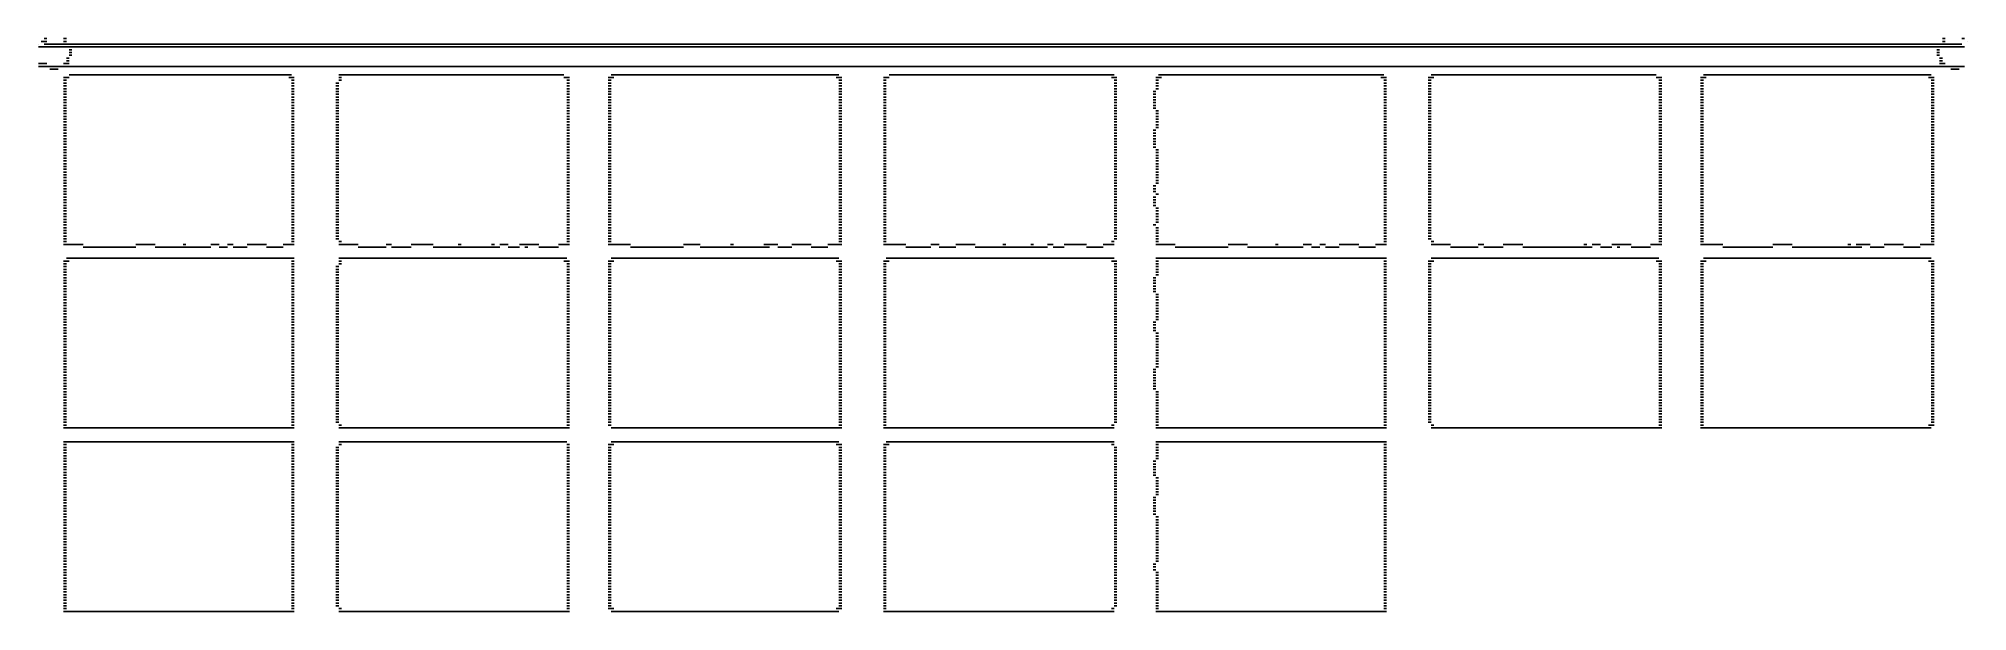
# Model space of a CAD drawing. Extents: x 0 to 0.021, y 0 to 0.0273.
# Drawn here: x 0 to 0.02103, y 0.02103 to 0.02727 of the extents above.
import ezdxf

# ---------------------------------------------------------------- set-up
doc = ezdxf.new("R2010")
doc.units = 0

msp = doc.modelspace()

# ---------------------------------------------------------------- linework, layer by layer
for p, q in [((0, 0.027212), (0, 0.027212)), ((0.021, 0.027182), (0, 0.027182)), ((0.00003, 0.027242), (0.000091, 0.027242)), ((0.000061, 0.027273), (0.000091, 0.027273)), ((0.000061, 0.027212), (0.000061, 0.027212)), ((0.02097, 0.027212), (0.000061, 0.027212)), ((0.000091, 0.027273), (0.000091, 0.027273)), ((0.000091, 0.027242), (0.000091, 0.027242)), ((0.000273, 0.027273), (0.000303, 0.027273)), ((0.000273, 0.027242), (0.000303, 0.027242)), ((0.000273, 0.027212), (0.000333, 0.027212)), ((0.000303, 0.027273), (0.000303, 0.027273)), ((0.000303, 0.027242), (0.000303, 0.027242)), ((0.000303, 0.027182), (0.000333, 0.027182)), ((0.000333, 0.027212), (0.000333, 0.027212)), ((0.000333, 0.027182), (0.000333, 0.027182)), ((0.000333, 0.027152), (0.000364, 0.027152)), ((0.000364, 0.027152), (0.000364, 0.027152)), ((0.020697, 0.027152), (0.020727, 0.027152)), ((0.020727, 0.027212), (0.020788, 0.027212)), ((0.020727, 0.027182), (0.020758, 0.027182)), ((0.020727, 0.027152), (0.020727, 0.027152)), ((0.020758, 0.027273), (0.020788, 0.027273)), ((0.020758, 0.027242), (0.020788, 0.027242)), ((0.020758, 0.027182), (0.020758, 0.027182)), ((0.020788, 0.027273), (0.020788, 0.027273)), ((0.020788, 0.027242), (0.020788, 0.027242)), ((0.020788, 0.027212), (0.020788, 0.027212)), ((0.02097, 0.027273), (0.021, 0.027273)), ((0.021, 0.027273), (0.021, 0.027273)), ((0.02103, 0.027242), (0.02103, 0.027242)), ((0, 0.027), (0.000091, 0.027)), ((0, 0.027), (0, 0.027)), ((0.02097, 0.02697), (0, 0.02697)), ((0.000061, 0.02697), (0.000121, 0.02697)), ((0.000091, 0.027), (0.000091, 0.027)), ((0.000121, 0.02697), (0.000121, 0.02697)), ((0.000121, 0.026939), (0.000212, 0.026939)), ((0.000212, 0.02697), (0.000303, 0.02697)), ((0.000212, 0.026939), (0.000212, 0.026939)), ((0.000273, 0.027), (0.000333, 0.027)), ((0.000303, 0.027061), (0.000333, 0.027061)), ((0.000303, 0.02703), (0.000333, 0.02703)), ((0.000303, 0.02697), (0.000303, 0.02697)), ((0.000333, 0.027121), (0.000364, 0.027121)), ((0.000333, 0.027091), (0.000364, 0.027091)), ((0.000333, 0.027061), (0.000333, 0.027061)), ((0.000333, 0.02703), (0.000333, 0.02703)), ((0.000333, 0.027), (0.000333, 0.027)), ((0.000364, 0.027121), (0.000364, 0.027121)), ((0.000364, 0.027091), (0.000364, 0.027091)), ((0.020697, 0.027121), (0.020727, 0.027121)), ((0.020697, 0.027091), (0.020727, 0.027091)), ((0.020727, 0.027121), (0.020727, 0.027121)), ((0.020727, 0.027091), (0.020727, 0.027091)), ((0.020727, 0.027061), (0.020758, 0.027061)), ((0.020727, 0.02703), (0.020758, 0.02703)), ((0.020727, 0.027), (0.020788, 0.027)), ((0.020758, 0.027061), (0.020758, 0.027061)), ((0.020758, 0.02703), (0.020758, 0.02703)), ((0.020758, 0.02697), (0.020848, 0.02697)), ((0.020788, 0.027), (0.020788, 0.027)), ((0.020848, 0.02697), (0.020848, 0.02697)), ((0.020848, 0.026939), (0.020939, 0.026939)), ((0.020939, 0.02697), (0.021, 0.02697)), ((0.020939, 0.026939), (0.020939, 0.026939)), ((0.021, 0.02697), (0.021, 0.02697)), ((0.000273, 0.026848), (0.000333, 0.026848)), ((0.000273, 0.026818), (0.000303, 0.026818)), ((0.000273, 0.026788), (0.000303, 0.026788)), ((0.000273, 0.026758), (0.000303, 0.026758)), ((0.000273, 0.026727), (0.000303, 0.026727)), ((0.000303, 0.026818), (0.000303, 0.026818)), ((0.000303, 0.026788), (0.000303, 0.026788)), ((0.000303, 0.026758), (0.000303, 0.026758)), ((0.000303, 0.026727), (0.000303, 0.026727)), ((0.000333, 0.026879), (0.002758, 0.026879)), ((0.000333, 0.026848), (0.000333, 0.026848)), ((0.002727, 0.026848), (0.002788, 0.026848)), ((0.002758, 0.026879), (0.002758, 0.026879)), ((0.002758, 0.026818), (0.002788, 0.026818)), ((0.002758, 0.026788), (0.002788, 0.026788)), ((0.002758, 0.026758), (0.002788, 0.026758)), ((0.002758, 0.026727), (0.002788, 0.026727)), ((0.002788, 0.026848), (0.002788, 0.026848)), ((0.002788, 0.026818), (0.002788, 0.026818)), ((0.002788, 0.026788), (0.002788, 0.026788)), ((0.002788, 0.026758), (0.002788, 0.026758)), ((0.002788, 0.026727), (0.002788, 0.026727)), ((0.003242, 0.026788), (0.003273, 0.026788)), ((0.003242, 0.026758), (0.003273, 0.026758)), ((0.003242, 0.026727), (0.003273, 0.026727)), ((0.003273, 0.026879), (0.005727, 0.026879)), ((0.003273, 0.026848), (0.003303, 0.026848)), ((0.003273, 0.026818), (0.003303, 0.026818)), ((0.003273, 0.026788), (0.003273, 0.026788)), ((0.003273, 0.026758), (0.003273, 0.026758)), ((0.003273, 0.026727), (0.003273, 0.026727)), ((0.003303, 0.026848), (0.003303, 0.026848)), ((0.003303, 0.026818), (0.003303, 0.026818)), ((0.005727, 0.026879), (0.005727, 0.026879)), ((0.005727, 0.026848), (0.005788, 0.026848)), ((0.005758, 0.026818), (0.005788, 0.026818)), ((0.005758, 0.026788), (0.005788, 0.026788)), ((0.005758, 0.026758), (0.005788, 0.026758)), ((0.005758, 0.026727), (0.005788, 0.026727)), ((0.005788, 0.026848), (0.005788, 0.026848)), ((0.005788, 0.026818), (0.005788, 0.026818)), ((0.005788, 0.026788), (0.005788, 0.026788)), ((0.005788, 0.026758), (0.005788, 0.026758)), ((0.005788, 0.026727), (0.005788, 0.026727)), ((0.006212, 0.026848), (0.006273, 0.026848)), ((0.006212, 0.026818), (0.006242, 0.026818)), ((0.006212, 0.026788), (0.006242, 0.026788)), ((0.006212, 0.026758), (0.006242, 0.026758)), ((0.006212, 0.026727), (0.006242, 0.026727)), ((0.006242, 0.026879), (0.008727, 0.026879)), ((0.006242, 0.026818), (0.006242, 0.026818)), ((0.006242, 0.026788), (0.006242, 0.026788)), ((0.006242, 0.026758), (0.006242, 0.026758)), ((0.006242, 0.026727), (0.006242, 0.026727)), ((0.006273, 0.026848), (0.006273, 0.026848)), ((0.008697, 0.026848), (0.008758, 0.026848)), ((0.008727, 0.026879), (0.008727, 0.026879)), ((0.008727, 0.026818), (0.008758, 0.026818)), ((0.008727, 0.026788), (0.008758, 0.026788)), ((0.008727, 0.026758), (0.008758, 0.026758)), ((0.008727, 0.026727), (0.008758, 0.026727)), ((0.008758, 0.026848), (0.008758, 0.026848)), ((0.008758, 0.026818), (0.008758, 0.026818)), ((0.008758, 0.026788), (0.008758, 0.026788)), ((0.008758, 0.026758), (0.008758, 0.026758)), ((0.008758, 0.026727), (0.008758, 0.026727)), ((0.009212, 0.026848), (0.009273, 0.026848)), ((0.009212, 0.026818), (0.009242, 0.026818)), ((0.009212, 0.026788), (0.009242, 0.026788)), ((0.009212, 0.026758), (0.009242, 0.026758)), ((0.009212, 0.026727), (0.009242, 0.026727)), ((0.009242, 0.026818), (0.009242, 0.026818)), ((0.009242, 0.026788), (0.009242, 0.026788)), ((0.009242, 0.026758), (0.009242, 0.026758)), ((0.009242, 0.026727), (0.009242, 0.026727)), ((0.009273, 0.026879), (0.011727, 0.026879)), ((0.009273, 0.026848), (0.009273, 0.026848)), ((0.011697, 0.026848), (0.011758, 0.026848)), ((0.011727, 0.026879), (0.011727, 0.026879)), ((0.011727, 0.026818), (0.011758, 0.026818)), ((0.011727, 0.026788), (0.011758, 0.026788)), ((0.011727, 0.026758), (0.011758, 0.026758)), ((0.011727, 0.026727), (0.011758, 0.026727)), ((0.011758, 0.026848), (0.011758, 0.026848)), ((0.011758, 0.026818), (0.011758, 0.026818)), ((0.011758, 0.026788), (0.011758, 0.026788)), ((0.011758, 0.026758), (0.011758, 0.026758)), ((0.011758, 0.026727), (0.011758, 0.026727)), ((0.012182, 0.026848), (0.012242, 0.026848)), ((0.012182, 0.026818), (0.012212, 0.026818)), ((0.012182, 0.026788), (0.012212, 0.026788)), ((0.012182, 0.026758), (0.012212, 0.026758)), ((0.012182, 0.026727), (0.012212, 0.026727)), ((0.012212, 0.026879), (0.014667, 0.026879)), ((0.012212, 0.026818), (0.012212, 0.026818)), ((0.012212, 0.026788), (0.012212, 0.026788)), ((0.012212, 0.026758), (0.012212, 0.026758)), ((0.012212, 0.026727), (0.012212, 0.026727)), ((0.012242, 0.026848), (0.012242, 0.026848)), ((0.014636, 0.026848), (0.014697, 0.026848)), ((0.014667, 0.026879), (0.014667, 0.026879)), ((0.014667, 0.026818), (0.014697, 0.026818)), ((0.014667, 0.026788), (0.014697, 0.026788)), ((0.014667, 0.026758), (0.014697, 0.026758)), ((0.014667, 0.026727), (0.014697, 0.026727)), ((0.014697, 0.026848), (0.014697, 0.026848)), ((0.014697, 0.026818), (0.014697, 0.026818)), ((0.014697, 0.026788), (0.014697, 0.026788)), ((0.014697, 0.026758), (0.014697, 0.026758)), ((0.014697, 0.026727), (0.014697, 0.026727)), ((0.015152, 0.026848), (0.015212, 0.026848)), ((0.015152, 0.026818), (0.015182, 0.026818)), ((0.015152, 0.026788), (0.015182, 0.026788)), ((0.015152, 0.026758), (0.015182, 0.026758)), ((0.015152, 0.026727), (0.015182, 0.026727)), ((0.015182, 0.026879), (0.017636, 0.026879)), ((0.015182, 0.026818), (0.015182, 0.026818)), ((0.015182, 0.026788), (0.015182, 0.026788)), ((0.015182, 0.026758), (0.015182, 0.026758)), ((0.015182, 0.026727), (0.015182, 0.026727)), ((0.015212, 0.026848), (0.015212, 0.026848)), ((0.017636, 0.026879), (0.017636, 0.026879)), ((0.017636, 0.026848), (0.017697, 0.026848)), ((0.017667, 0.026818), (0.017697, 0.026818)), ((0.017667, 0.026788), (0.017697, 0.026788)), ((0.017667, 0.026758), (0.017697, 0.026758)), ((0.017667, 0.026727), (0.017697, 0.026727)), ((0.017697, 0.026848), (0.017697, 0.026848)), ((0.017697, 0.026818), (0.017697, 0.026818)), ((0.017697, 0.026788), (0.017697, 0.026788)), ((0.017697, 0.026758), (0.017697, 0.026758)), ((0.017697, 0.026727), (0.017697, 0.026727)), ((0.018121, 0.026848), (0.018182, 0.026848)), ((0.018121, 0.026818), (0.018152, 0.026818)), ((0.018121, 0.026788), (0.018152, 0.026788)), ((0.018121, 0.026758), (0.018152, 0.026758)), ((0.018121, 0.026727), (0.018152, 0.026727)), ((0.018152, 0.026879), (0.020636, 0.026879)), ((0.018152, 0.026818), (0.018152, 0.026818)), ((0.018152, 0.026788), (0.018152, 0.026788)), ((0.018152, 0.026758), (0.018152, 0.026758)), ((0.018152, 0.026727), (0.018152, 0.026727)), ((0.018182, 0.026848), (0.018182, 0.026848)), ((0.020606, 0.026848), (0.020667, 0.026848)), ((0.020636, 0.026879), (0.020636, 0.026879)), ((0.020636, 0.026818), (0.020667, 0.026818)), ((0.020636, 0.026788), (0.020667, 0.026788)), ((0.020636, 0.026758), (0.020667, 0.026758)), ((0.020636, 0.026727), (0.020667, 0.026727)), ((0.020667, 0.026848), (0.020667, 0.026848)), ((0.020667, 0.026818), (0.020667, 0.026818)), ((0.020667, 0.026788), (0.020667, 0.026788)), ((0.020667, 0.026758), (0.020667, 0.026758)), ((0.020667, 0.026727), (0.020667, 0.026727)), ((0.000273, 0.026697), (0.000303, 0.026697)), ((0.000273, 0.026667), (0.000303, 0.026667)), ((0.000273, 0.026636), (0.000303, 0.026636)), ((0.000273, 0.026606), (0.000303, 0.026606)), ((0.000273, 0.026576), (0.000303, 0.026576)), ((0.000273, 0.026545), (0.000303, 0.026545)), ((0.000273, 0.026515), (0.000303, 0.026515)), ((0.000303, 0.026697), (0.000303, 0.026697)), ((0.000303, 0.026667), (0.000303, 0.026667)), ((0.000303, 0.026636), (0.000303, 0.026636)), ((0.000303, 0.026606), (0.000303, 0.026606)), ((0.000303, 0.026576), (0.000303, 0.026576)), ((0.000303, 0.026545), (0.000303, 0.026545)), ((0.000303, 0.026515), (0.000303, 0.026515)), ((0.002758, 0.026697), (0.002788, 0.026697)), ((0.002758, 0.026667), (0.002788, 0.026667)), ((0.002758, 0.026636), (0.002788, 0.026636)), ((0.002758, 0.026606), (0.002788, 0.026606)), ((0.002758, 0.026576), (0.002788, 0.026576)), ((0.002758, 0.026545), (0.002788, 0.026545)), ((0.002758, 0.026515), (0.002788, 0.026515)), ((0.002788, 0.026697), (0.002788, 0.026697)), ((0.002788, 0.026667), (0.002788, 0.026667)), ((0.002788, 0.026636), (0.002788, 0.026636)), ((0.002788, 0.026606), (0.002788, 0.026606)), ((0.002788, 0.026576), (0.002788, 0.026576)), ((0.002788, 0.026545), (0.002788, 0.026545)), ((0.002788, 0.026515), (0.002788, 0.026515)), ((0.003242, 0.026697), (0.003273, 0.026697)), ((0.003242, 0.026667), (0.003273, 0.026667)), ((0.003242, 0.026636), (0.003273, 0.026636)), ((0.003242, 0.026606), (0.003273, 0.026606)), ((0.003242, 0.026576), (0.003273, 0.026576)), ((0.003242, 0.026545), (0.003273, 0.026545)), ((0.003242, 0.026515), (0.003273, 0.026515)), ((0.003273, 0.026697), (0.003273, 0.026697)), ((0.003273, 0.026667), (0.003273, 0.026667)), ((0.003273, 0.026636), (0.003273, 0.026636)), ((0.003273, 0.026606), (0.003273, 0.026606)), ((0.003273, 0.026576), (0.003273, 0.026576)), ((0.003273, 0.026545), (0.003273, 0.026545)), ((0.003273, 0.026515), (0.003273, 0.026515)), ((0.005758, 0.026697), (0.005788, 0.026697)), ((0.005758, 0.026667), (0.005788, 0.026667)), ((0.005758, 0.026636), (0.005788, 0.026636)), ((0.005758, 0.026606), (0.005788, 0.026606)), ((0.005758, 0.026576), (0.005788, 0.026576)), ((0.005758, 0.026545), (0.005788, 0.026545)), ((0.005758, 0.026515), (0.005788, 0.026515)), ((0.005788, 0.026697), (0.005788, 0.026697)), ((0.005788, 0.026667), (0.005788, 0.026667)), ((0.005788, 0.026636), (0.005788, 0.026636)), ((0.005788, 0.026606), (0.005788, 0.026606)), ((0.005788, 0.026576), (0.005788, 0.026576)), ((0.005788, 0.026545), (0.005788, 0.026545)), ((0.005788, 0.026515), (0.005788, 0.026515)), ((0.006212, 0.026697), (0.006242, 0.026697)), ((0.006212, 0.026667), (0.006242, 0.026667)), ((0.006212, 0.026636), (0.006242, 0.026636)), ((0.006212, 0.026606), (0.006242, 0.026606)), ((0.006212, 0.026576), (0.006242, 0.026576)), ((0.006212, 0.026545), (0.006242, 0.026545)), ((0.006212, 0.026515), (0.006242, 0.026515)), ((0.006242, 0.026697), (0.006242, 0.026697)), ((0.006242, 0.026667), (0.006242, 0.026667)), ((0.006242, 0.026636), (0.006242, 0.026636)), ((0.006242, 0.026606), (0.006242, 0.026606)), ((0.006242, 0.026576), (0.006242, 0.026576)), ((0.006242, 0.026545), (0.006242, 0.026545)), ((0.006242, 0.026515), (0.006242, 0.026515)), ((0.008727, 0.026697), (0.008758, 0.026697)), ((0.008727, 0.026667), (0.008758, 0.026667)), ((0.008727, 0.026636), (0.008758, 0.026636)), ((0.008727, 0.026606), (0.008758, 0.026606)), ((0.008727, 0.026576), (0.008758, 0.026576)), ((0.008727, 0.026545), (0.008758, 0.026545)), ((0.008727, 0.026515), (0.008758, 0.026515)), ((0.008758, 0.026697), (0.008758, 0.026697)), ((0.008758, 0.026667), (0.008758, 0.026667)), ((0.008758, 0.026636), (0.008758, 0.026636)), ((0.008758, 0.026606), (0.008758, 0.026606)), ((0.008758, 0.026576), (0.008758, 0.026576)), ((0.008758, 0.026545), (0.008758, 0.026545)), ((0.008758, 0.026515), (0.008758, 0.026515)), ((0.009212, 0.026697), (0.009242, 0.026697)), ((0.009212, 0.026667), (0.009242, 0.026667)), ((0.009212, 0.026636), (0.009242, 0.026636)), ((0.009212, 0.026606), (0.009242, 0.026606)), ((0.009212, 0.026576), (0.009242, 0.026576)), ((0.009212, 0.026545), (0.009242, 0.026545)), ((0.009212, 0.026515), (0.009242, 0.026515)), ((0.009242, 0.026697), (0.009242, 0.026697)), ((0.009242, 0.026667), (0.009242, 0.026667)), ((0.009242, 0.026636), (0.009242, 0.026636)), ((0.009242, 0.026606), (0.009242, 0.026606)), ((0.009242, 0.026576), (0.009242, 0.026576)), ((0.009242, 0.026545), (0.009242, 0.026545)), ((0.009242, 0.026515), (0.009242, 0.026515)), ((0.011727, 0.026697), (0.011758, 0.026697)), ((0.011727, 0.026667), (0.011758, 0.026667)), ((0.011727, 0.026636), (0.011758, 0.026636)), ((0.011727, 0.026606), (0.011758, 0.026606)), ((0.011727, 0.026576), (0.011758, 0.026576)), ((0.011727, 0.026545), (0.011758, 0.026545)), ((0.011727, 0.026515), (0.011758, 0.026515)), ((0.011758, 0.026697), (0.011758, 0.026697)), ((0.011758, 0.026667), (0.011758, 0.026667)), ((0.011758, 0.026636), (0.011758, 0.026636)), ((0.011758, 0.026606), (0.011758, 0.026606)), ((0.011758, 0.026576), (0.011758, 0.026576)), ((0.011758, 0.026545), (0.011758, 0.026545)), ((0.011758, 0.026515), (0.011758, 0.026515)), ((0.012152, 0.026697), (0.012182, 0.026697)), ((0.012152, 0.026667), (0.012182, 0.026667)), ((0.012152, 0.026636), (0.012182, 0.026636)), ((0.012152, 0.026606), (0.012182, 0.026606)), ((0.012152, 0.026576), (0.012182, 0.026576)), ((0.012152, 0.026545), (0.012182, 0.026545)), ((0.012152, 0.026515), (0.012182, 0.026515)), ((0.012182, 0.026697), (0.012182, 0.026697)), ((0.012182, 0.026667), (0.012182, 0.026667)), ((0.012182, 0.026636), (0.012182, 0.026636)), ((0.012182, 0.026606), (0.012182, 0.026606)), ((0.012182, 0.026576), (0.012182, 0.026576)), ((0.012182, 0.026545), (0.012182, 0.026545)), ((0.012182, 0.026515), (0.012182, 0.026515)), ((0.014667, 0.026697), (0.014697, 0.026697)), ((0.014667, 0.026667), (0.014697, 0.026667)), ((0.014667, 0.026636), (0.014697, 0.026636)), ((0.014667, 0.026606), (0.014697, 0.026606)), ((0.014667, 0.026576), (0.014697, 0.026576)), ((0.014667, 0.026545), (0.014697, 0.026545)), ((0.014667, 0.026515), (0.014697, 0.026515)), ((0.014697, 0.026697), (0.014697, 0.026697)), ((0.014697, 0.026667), (0.014697, 0.026667)), ((0.014697, 0.026636), (0.014697, 0.026636)), ((0.014697, 0.026606), (0.014697, 0.026606)), ((0.014697, 0.026576), (0.014697, 0.026576)), ((0.014697, 0.026545), (0.014697, 0.026545)), ((0.014697, 0.026515), (0.014697, 0.026515)), ((0.015152, 0.026697), (0.015182, 0.026697)), ((0.015152, 0.026667), (0.015182, 0.026667)), ((0.015152, 0.026636), (0.015182, 0.026636)), ((0.015152, 0.026606), (0.015182, 0.026606)), ((0.015152, 0.026576), (0.015182, 0.026576)), ((0.015152, 0.026545), (0.015182, 0.026545)), ((0.015152, 0.026515), (0.015182, 0.026515)), ((0.015182, 0.026697), (0.015182, 0.026697)), ((0.015182, 0.026667), (0.015182, 0.026667)), ((0.015182, 0.026636), (0.015182, 0.026636)), ((0.015182, 0.026606), (0.015182, 0.026606)), ((0.015182, 0.026576), (0.015182, 0.026576)), ((0.015182, 0.026545), (0.015182, 0.026545)), ((0.015182, 0.026515), (0.015182, 0.026515)), ((0.017667, 0.026697), (0.017697, 0.026697)), ((0.017667, 0.026667), (0.017697, 0.026667)), ((0.017667, 0.026636), (0.017697, 0.026636)), ((0.017667, 0.026606), (0.017697, 0.026606)), ((0.017667, 0.026576), (0.017697, 0.026576)), ((0.017667, 0.026545), (0.017697, 0.026545)), ((0.017667, 0.026515), (0.017697, 0.026515)), ((0.017697, 0.026697), (0.017697, 0.026697)), ((0.017697, 0.026667), (0.017697, 0.026667)), ((0.017697, 0.026636), (0.017697, 0.026636)), ((0.017697, 0.026606), (0.017697, 0.026606)), ((0.017697, 0.026576), (0.017697, 0.026576)), ((0.017697, 0.026545), (0.017697, 0.026545)), ((0.017697, 0.026515), (0.017697, 0.026515)), ((0.018121, 0.026697), (0.018152, 0.026697)), ((0.018121, 0.026667), (0.018152, 0.026667)), ((0.018121, 0.026636), (0.018152, 0.026636)), ((0.018121, 0.026606), (0.018152, 0.026606)), ((0.018121, 0.026576), (0.018152, 0.026576)), ((0.018121, 0.026545), (0.018152, 0.026545)), ((0.018121, 0.026515), (0.018152, 0.026515)), ((0.018152, 0.026697), (0.018152, 0.026697)), ((0.018152, 0.026667), (0.018152, 0.026667)), ((0.018152, 0.026636), (0.018152, 0.026636)), ((0.018152, 0.026606), (0.018152, 0.026606)), ((0.018152, 0.026576), (0.018152, 0.026576)), ((0.018152, 0.026545), (0.018152, 0.026545)), ((0.018152, 0.026515), (0.018152, 0.026515)), ((0.020636, 0.026697), (0.020667, 0.026697)), ((0.020636, 0.026667), (0.020667, 0.026667)), ((0.020636, 0.026636), (0.020667, 0.026636)), ((0.020636, 0.026606), (0.020667, 0.026606)), ((0.020636, 0.026576), (0.020667, 0.026576)), ((0.020636, 0.026545), (0.020667, 0.026545)), ((0.020636, 0.026515), (0.020667, 0.026515)), ((0.020667, 0.026697), (0.020667, 0.026697)), ((0.020667, 0.026667), (0.020667, 0.026667)), ((0.020667, 0.026636), (0.020667, 0.026636)), ((0.020667, 0.026606), (0.020667, 0.026606)), ((0.020667, 0.026576), (0.020667, 0.026576)), ((0.020667, 0.026545), (0.020667, 0.026545)), ((0.020667, 0.026515), (0.020667, 0.026515)), ((0.000273, 0.026485), (0.000303, 0.026485)), ((0.000273, 0.026455), (0.000303, 0.026455)), ((0.000273, 0.026424), (0.000303, 0.026424)), ((0.000273, 0.026394), (0.000303, 0.026394)), ((0.000273, 0.026364), (0.000303, 0.026364)), ((0.000273, 0.026333), (0.000303, 0.026333)), ((0.000273, 0.026303), (0.000303, 0.026303)), ((0.000303, 0.026485), (0.000303, 0.026485)), ((0.000303, 0.026455), (0.000303, 0.026455)), ((0.000303, 0.026424), (0.000303, 0.026424)), ((0.000303, 0.026394), (0.000303, 0.026394)), ((0.000303, 0.026364), (0.000303, 0.026364)), ((0.000303, 0.026333), (0.000303, 0.026333)), ((0.000303, 0.026303), (0.000303, 0.026303)), ((0.002758, 0.026485), (0.002788, 0.026485)), ((0.002758, 0.026455), (0.002788, 0.026455)), ((0.002758, 0.026424), (0.002788, 0.026424)), ((0.002758, 0.026394), (0.002788, 0.026394)), ((0.002758, 0.026364), (0.002788, 0.026364)), ((0.002758, 0.026333), (0.002788, 0.026333)), ((0.002758, 0.026303), (0.002788, 0.026303)), ((0.002788, 0.026485), (0.002788, 0.026485)), ((0.002788, 0.026455), (0.002788, 0.026455)), ((0.002788, 0.026424), (0.002788, 0.026424)), ((0.002788, 0.026394), (0.002788, 0.026394)), ((0.002788, 0.026364), (0.002788, 0.026364)), ((0.002788, 0.026333), (0.002788, 0.026333)), ((0.002788, 0.026303), (0.002788, 0.026303)), ((0.003242, 0.026485), (0.003273, 0.026485)), ((0.003242, 0.026455), (0.003273, 0.026455)), ((0.003242, 0.026424), (0.003273, 0.026424)), ((0.003242, 0.026394), (0.003273, 0.026394)), ((0.003242, 0.026364), (0.003273, 0.026364)), ((0.003242, 0.026333), (0.003273, 0.026333)), ((0.003242, 0.026303), (0.003273, 0.026303)), ((0.003273, 0.026485), (0.003273, 0.026485)), ((0.003273, 0.026455), (0.003273, 0.026455)), ((0.003273, 0.026424), (0.003273, 0.026424)), ((0.003273, 0.026394), (0.003273, 0.026394)), ((0.003273, 0.026364), (0.003273, 0.026364)), ((0.003273, 0.026333), (0.003273, 0.026333)), ((0.003273, 0.026303), (0.003273, 0.026303)), ((0.005758, 0.026485), (0.005788, 0.026485)), ((0.005758, 0.026455), (0.005788, 0.026455)), ((0.005758, 0.026424), (0.005788, 0.026424)), ((0.005758, 0.026394), (0.005788, 0.026394)), ((0.005758, 0.026364), (0.005788, 0.026364)), ((0.005758, 0.026333), (0.005788, 0.026333)), ((0.005758, 0.026303), (0.005788, 0.026303)), ((0.005788, 0.026485), (0.005788, 0.026485)), ((0.005788, 0.026455), (0.005788, 0.026455)), ((0.005788, 0.026424), (0.005788, 0.026424)), ((0.005788, 0.026394), (0.005788, 0.026394)), ((0.005788, 0.026364), (0.005788, 0.026364)), ((0.005788, 0.026333), (0.005788, 0.026333)), ((0.005788, 0.026303), (0.005788, 0.026303)), ((0.006212, 0.026485), (0.006242, 0.026485)), ((0.006212, 0.026455), (0.006242, 0.026455)), ((0.006212, 0.026424), (0.006242, 0.026424)), ((0.006212, 0.026394), (0.006242, 0.026394)), ((0.006212, 0.026364), (0.006242, 0.026364)), ((0.006212, 0.026333), (0.006242, 0.026333)), ((0.006212, 0.026303), (0.006242, 0.026303)), ((0.006242, 0.026485), (0.006242, 0.026485)), ((0.006242, 0.026455), (0.006242, 0.026455)), ((0.006242, 0.026424), (0.006242, 0.026424)), ((0.006242, 0.026394), (0.006242, 0.026394)), ((0.006242, 0.026364), (0.006242, 0.026364)), ((0.006242, 0.026333), (0.006242, 0.026333)), ((0.006242, 0.026303), (0.006242, 0.026303)), ((0.008727, 0.026485), (0.008758, 0.026485)), ((0.008727, 0.026455), (0.008758, 0.026455)), ((0.008727, 0.026424), (0.008758, 0.026424)), ((0.008727, 0.026394), (0.008758, 0.026394)), ((0.008727, 0.026364), (0.008758, 0.026364)), ((0.008727, 0.026333), (0.008758, 0.026333)), ((0.008727, 0.026303), (0.008758, 0.026303)), ((0.008758, 0.026485), (0.008758, 0.026485)), ((0.008758, 0.026455), (0.008758, 0.026455)), ((0.008758, 0.026424), (0.008758, 0.026424)), ((0.008758, 0.026394), (0.008758, 0.026394)), ((0.008758, 0.026364), (0.008758, 0.026364)), ((0.008758, 0.026333), (0.008758, 0.026333)), ((0.008758, 0.026303), (0.008758, 0.026303)), ((0.009212, 0.026485), (0.009242, 0.026485)), ((0.009212, 0.026455), (0.009242, 0.026455)), ((0.009212, 0.026424), (0.009242, 0.026424)), ((0.009212, 0.026394), (0.009242, 0.026394)), ((0.009212, 0.026364), (0.009242, 0.026364)), ((0.009212, 0.026333), (0.009242, 0.026333)), ((0.009212, 0.026303), (0.009242, 0.026303)), ((0.009242, 0.026485), (0.009242, 0.026485)), ((0.009242, 0.026455), (0.009242, 0.026455)), ((0.009242, 0.026424), (0.009242, 0.026424)), ((0.009242, 0.026394), (0.009242, 0.026394)), ((0.009242, 0.026364), (0.009242, 0.026364)), ((0.009242, 0.026333), (0.009242, 0.026333)), ((0.009242, 0.026303), (0.009242, 0.026303)), ((0.011727, 0.026485), (0.011758, 0.026485)), ((0.011727, 0.026455), (0.011758, 0.026455)), ((0.011727, 0.026424), (0.011758, 0.026424)), ((0.011727, 0.026394), (0.011758, 0.026394)), ((0.011727, 0.026364), (0.011758, 0.026364)), ((0.011727, 0.026333), (0.011758, 0.026333)), ((0.011727, 0.026303), (0.011758, 0.026303)), ((0.011758, 0.026485), (0.011758, 0.026485)), ((0.011758, 0.026455), (0.011758, 0.026455)), ((0.011758, 0.026424), (0.011758, 0.026424)), ((0.011758, 0.026394), (0.011758, 0.026394)), ((0.011758, 0.026364), (0.011758, 0.026364)), ((0.011758, 0.026333), (0.011758, 0.026333)), ((0.011758, 0.026303), (0.011758, 0.026303)), ((0.012182, 0.026485), (0.012212, 0.026485)), ((0.012182, 0.026455), (0.012212, 0.026455)), ((0.012182, 0.026424), (0.012212, 0.026424)), ((0.012182, 0.026394), (0.012212, 0.026394)), ((0.012182, 0.026364), (0.012212, 0.026364)), ((0.012182, 0.026333), (0.012212, 0.026333)), ((0.012182, 0.026303), (0.012212, 0.026303)), ((0.012212, 0.026485), (0.012212, 0.026485)), ((0.012212, 0.026455), (0.012212, 0.026455)), ((0.012212, 0.026424), (0.012212, 0.026424)), ((0.012212, 0.026394), (0.012212, 0.026394)), ((0.012212, 0.026364), (0.012212, 0.026364)), ((0.012212, 0.026333), (0.012212, 0.026333)), ((0.012212, 0.026303), (0.012212, 0.026303)), ((0.014667, 0.026485), (0.014697, 0.026485)), ((0.014667, 0.026455), (0.014697, 0.026455)), ((0.014667, 0.026424), (0.014697, 0.026424)), ((0.014667, 0.026394), (0.014697, 0.026394)), ((0.014667, 0.026364), (0.014697, 0.026364)), ((0.014667, 0.026333), (0.014697, 0.026333)), ((0.014667, 0.026303), (0.014697, 0.026303)), ((0.014697, 0.026485), (0.014697, 0.026485)), ((0.014697, 0.026455), (0.014697, 0.026455)), ((0.014697, 0.026424), (0.014697, 0.026424)), ((0.014697, 0.026394), (0.014697, 0.026394)), ((0.014697, 0.026364), (0.014697, 0.026364)), ((0.014697, 0.026333), (0.014697, 0.026333)), ((0.014697, 0.026303), (0.014697, 0.026303)), ((0.015152, 0.026485), (0.015182, 0.026485)), ((0.015152, 0.026455), (0.015182, 0.026455)), ((0.015152, 0.026424), (0.015182, 0.026424)), ((0.015152, 0.026394), (0.015182, 0.026394)), ((0.015152, 0.026364), (0.015182, 0.026364)), ((0.015152, 0.026333), (0.015182, 0.026333)), ((0.015152, 0.026303), (0.015182, 0.026303)), ((0.015182, 0.026485), (0.015182, 0.026485)), ((0.015182, 0.026455), (0.015182, 0.026455)), ((0.015182, 0.026424), (0.015182, 0.026424)), ((0.015182, 0.026394), (0.015182, 0.026394)), ((0.015182, 0.026364), (0.015182, 0.026364)), ((0.015182, 0.026333), (0.015182, 0.026333)), ((0.015182, 0.026303), (0.015182, 0.026303)), ((0.017667, 0.026485), (0.017697, 0.026485)), ((0.017667, 0.026455), (0.017697, 0.026455)), ((0.017667, 0.026424), (0.017697, 0.026424)), ((0.017667, 0.026394), (0.017697, 0.026394)), ((0.017667, 0.026364), (0.017697, 0.026364)), ((0.017667, 0.026333), (0.017697, 0.026333)), ((0.017667, 0.026303), (0.017697, 0.026303)), ((0.017697, 0.026485), (0.017697, 0.026485)), ((0.017697, 0.026455), (0.017697, 0.026455)), ((0.017697, 0.026424), (0.017697, 0.026424)), ((0.017697, 0.026394), (0.017697, 0.026394)), ((0.017697, 0.026364), (0.017697, 0.026364)), ((0.017697, 0.026333), (0.017697, 0.026333)), ((0.017697, 0.026303), (0.017697, 0.026303)), ((0.018121, 0.026485), (0.018152, 0.026485)), ((0.018121, 0.026455), (0.018152, 0.026455)), ((0.018121, 0.026424), (0.018152, 0.026424)), ((0.018121, 0.026394), (0.018152, 0.026394)), ((0.018121, 0.026364), (0.018152, 0.026364)), ((0.018121, 0.026333), (0.018152, 0.026333)), ((0.018121, 0.026303), (0.018152, 0.026303)), ((0.018152, 0.026485), (0.018152, 0.026485)), ((0.018152, 0.026455), (0.018152, 0.026455)), ((0.018152, 0.026424), (0.018152, 0.026424)), ((0.018152, 0.026394), (0.018152, 0.026394)), ((0.018152, 0.026364), (0.018152, 0.026364)), ((0.018152, 0.026333), (0.018152, 0.026333)), ((0.018152, 0.026303), (0.018152, 0.026303)), ((0.020636, 0.026485), (0.020667, 0.026485)), ((0.020636, 0.026455), (0.020667, 0.026455)), ((0.020636, 0.026424), (0.020667, 0.026424)), ((0.020636, 0.026394), (0.020667, 0.026394)), ((0.020636, 0.026364), (0.020667, 0.026364)), ((0.020636, 0.026333), (0.020667, 0.026333)), ((0.020636, 0.026303), (0.020667, 0.026303)), ((0.020667, 0.026485), (0.020667, 0.026485)), ((0.020667, 0.026455), (0.020667, 0.026455)), ((0.020667, 0.026424), (0.020667, 0.026424)), ((0.020667, 0.026394), (0.020667, 0.026394)), ((0.020667, 0.026364), (0.020667, 0.026364)), ((0.020667, 0.026333), (0.020667, 0.026333)), ((0.020667, 0.026303), (0.020667, 0.026303)), ((0.000273, 0.026273), (0.000303, 0.026273)), ((0.000273, 0.026242), (0.000303, 0.026242)), ((0.000273, 0.026212), (0.000303, 0.026212)), ((0.000273, 0.026182), (0.000303, 0.026182)), ((0.000273, 0.026152), (0.000303, 0.026152)), ((0.000273, 0.026121), (0.000303, 0.026121)), ((0.000273, 0.026091), (0.000303, 0.026091)), ((0.000303, 0.026273), (0.000303, 0.026273)), ((0.000303, 0.026242), (0.000303, 0.026242)), ((0.000303, 0.026212), (0.000303, 0.026212)), ((0.000303, 0.026182), (0.000303, 0.026182)), ((0.000303, 0.026152), (0.000303, 0.026152)), ((0.000303, 0.026121), (0.000303, 0.026121)), ((0.000303, 0.026091), (0.000303, 0.026091)), ((0.002758, 0.026273), (0.002788, 0.026273)), ((0.002758, 0.026242), (0.002788, 0.026242)), ((0.002758, 0.026212), (0.002788, 0.026212)), ((0.002758, 0.026182), (0.002788, 0.026182)), ((0.002758, 0.026152), (0.002788, 0.026152)), ((0.002758, 0.026121), (0.002788, 0.026121)), ((0.002758, 0.026091), (0.002788, 0.026091)), ((0.002788, 0.026273), (0.002788, 0.026273)), ((0.002788, 0.026242), (0.002788, 0.026242)), ((0.002788, 0.026212), (0.002788, 0.026212)), ((0.002788, 0.026182), (0.002788, 0.026182)), ((0.002788, 0.026152), (0.002788, 0.026152)), ((0.002788, 0.026121), (0.002788, 0.026121)), ((0.002788, 0.026091), (0.002788, 0.026091)), ((0.003242, 0.026273), (0.003273, 0.026273)), ((0.003242, 0.026242), (0.003273, 0.026242)), ((0.003242, 0.026212), (0.003273, 0.026212)), ((0.003242, 0.026182), (0.003273, 0.026182)), ((0.003242, 0.026152), (0.003273, 0.026152)), ((0.003242, 0.026121), (0.003273, 0.026121)), ((0.003242, 0.026091), (0.003273, 0.026091)), ((0.003273, 0.026273), (0.003273, 0.026273)), ((0.003273, 0.026242), (0.003273, 0.026242)), ((0.003273, 0.026212), (0.003273, 0.026212)), ((0.003273, 0.026182), (0.003273, 0.026182)), ((0.003273, 0.026152), (0.003273, 0.026152)), ((0.003273, 0.026121), (0.003273, 0.026121)), ((0.003273, 0.026091), (0.003273, 0.026091)), ((0.005758, 0.026273), (0.005788, 0.026273)), ((0.005758, 0.026242), (0.005788, 0.026242)), ((0.005758, 0.026212), (0.005788, 0.026212)), ((0.005758, 0.026182), (0.005788, 0.026182)), ((0.005758, 0.026152), (0.005788, 0.026152)), ((0.005758, 0.026121), (0.005788, 0.026121)), ((0.005758, 0.026091), (0.005788, 0.026091)), ((0.005788, 0.026273), (0.005788, 0.026273)), ((0.005788, 0.026242), (0.005788, 0.026242)), ((0.005788, 0.026212), (0.005788, 0.026212)), ((0.005788, 0.026182), (0.005788, 0.026182)), ((0.005788, 0.026152), (0.005788, 0.026152)), ((0.005788, 0.026121), (0.005788, 0.026121)), ((0.005788, 0.026091), (0.005788, 0.026091)), ((0.006212, 0.026273), (0.006242, 0.026273)), ((0.006212, 0.026242), (0.006242, 0.026242)), ((0.006212, 0.026212), (0.006242, 0.026212)), ((0.006212, 0.026182), (0.006242, 0.026182)), ((0.006212, 0.026152), (0.006242, 0.026152)), ((0.006212, 0.026121), (0.006242, 0.026121)), ((0.006212, 0.026091), (0.006242, 0.026091)), ((0.006242, 0.026273), (0.006242, 0.026273)), ((0.006242, 0.026242), (0.006242, 0.026242)), ((0.006242, 0.026212), (0.006242, 0.026212)), ((0.006242, 0.026182), (0.006242, 0.026182)), ((0.006242, 0.026152), (0.006242, 0.026152)), ((0.006242, 0.026121), (0.006242, 0.026121)), ((0.006242, 0.026091), (0.006242, 0.026091)), ((0.008727, 0.026273), (0.008758, 0.026273)), ((0.008727, 0.026242), (0.008758, 0.026242)), ((0.008727, 0.026212), (0.008758, 0.026212)), ((0.008727, 0.026182), (0.008758, 0.026182)), ((0.008727, 0.026152), (0.008758, 0.026152)), ((0.008727, 0.026121), (0.008758, 0.026121)), ((0.008727, 0.026091), (0.008758, 0.026091)), ((0.008758, 0.026273), (0.008758, 0.026273)), ((0.008758, 0.026242), (0.008758, 0.026242)), ((0.008758, 0.026212), (0.008758, 0.026212)), ((0.008758, 0.026182), (0.008758, 0.026182)), ((0.008758, 0.026152), (0.008758, 0.026152)), ((0.008758, 0.026121), (0.008758, 0.026121)), ((0.008758, 0.026091), (0.008758, 0.026091)), ((0.009212, 0.026273), (0.009242, 0.026273)), ((0.009212, 0.026242), (0.009242, 0.026242)), ((0.009212, 0.026212), (0.009242, 0.026212)), ((0.009212, 0.026182), (0.009242, 0.026182)), ((0.009212, 0.026152), (0.009242, 0.026152)), ((0.009212, 0.026121), (0.009242, 0.026121)), ((0.009212, 0.026091), (0.009242, 0.026091)), ((0.009242, 0.026273), (0.009242, 0.026273)), ((0.009242, 0.026242), (0.009242, 0.026242)), ((0.009242, 0.026212), (0.009242, 0.026212)), ((0.009242, 0.026182), (0.009242, 0.026182)), ((0.009242, 0.026152), (0.009242, 0.026152)), ((0.009242, 0.026121), (0.009242, 0.026121)), ((0.009242, 0.026091), (0.009242, 0.026091)), ((0.011727, 0.026273), (0.011758, 0.026273)), ((0.011727, 0.026242), (0.011758, 0.026242)), ((0.011727, 0.026212), (0.011758, 0.026212)), ((0.011727, 0.026182), (0.011758, 0.026182)), ((0.011727, 0.026152), (0.011758, 0.026152)), ((0.011727, 0.026121), (0.011758, 0.026121)), ((0.011727, 0.026091), (0.011758, 0.026091)), ((0.011758, 0.026273), (0.011758, 0.026273)), ((0.011758, 0.026242), (0.011758, 0.026242)), ((0.011758, 0.026212), (0.011758, 0.026212)), ((0.011758, 0.026182), (0.011758, 0.026182)), ((0.011758, 0.026152), (0.011758, 0.026152)), ((0.011758, 0.026121), (0.011758, 0.026121)), ((0.011758, 0.026091), (0.011758, 0.026091)), ((0.012152, 0.026273), (0.012182, 0.026273)), ((0.012152, 0.026242), (0.012182, 0.026242)), ((0.012152, 0.026212), (0.012182, 0.026212)), ((0.012152, 0.026182), (0.012182, 0.026182)), ((0.012152, 0.026152), (0.012182, 0.026152)), ((0.012152, 0.026121), (0.012182, 0.026121)), ((0.012152, 0.026091), (0.012182, 0.026091)), ((0.012182, 0.026273), (0.012182, 0.026273)), ((0.012182, 0.026242), (0.012182, 0.026242)), ((0.012182, 0.026212), (0.012182, 0.026212)), ((0.012182, 0.026182), (0.012182, 0.026182)), ((0.012182, 0.026152), (0.012182, 0.026152)), ((0.012182, 0.026121), (0.012182, 0.026121)), ((0.012182, 0.026091), (0.012182, 0.026091)), ((0.014667, 0.026273), (0.014697, 0.026273)), ((0.014667, 0.026242), (0.014697, 0.026242)), ((0.014667, 0.026212), (0.014697, 0.026212)), ((0.014667, 0.026182), (0.014697, 0.026182)), ((0.014667, 0.026152), (0.014697, 0.026152)), ((0.014667, 0.026121), (0.014697, 0.026121)), ((0.014667, 0.026091), (0.014697, 0.026091)), ((0.014697, 0.026273), (0.014697, 0.026273)), ((0.014697, 0.026242), (0.014697, 0.026242)), ((0.014697, 0.026212), (0.014697, 0.026212)), ((0.014697, 0.026182), (0.014697, 0.026182)), ((0.014697, 0.026152), (0.014697, 0.026152)), ((0.014697, 0.026121), (0.014697, 0.026121)), ((0.014697, 0.026091), (0.014697, 0.026091)), ((0.015152, 0.026273), (0.015182, 0.026273)), ((0.015152, 0.026242), (0.015182, 0.026242)), ((0.015152, 0.026212), (0.015182, 0.026212)), ((0.015152, 0.026182), (0.015182, 0.026182)), ((0.015152, 0.026152), (0.015182, 0.026152)), ((0.015152, 0.026121), (0.015182, 0.026121)), ((0.015152, 0.026091), (0.015182, 0.026091)), ((0.015182, 0.026273), (0.015182, 0.026273)), ((0.015182, 0.026242), (0.015182, 0.026242)), ((0.015182, 0.026212), (0.015182, 0.026212)), ((0.015182, 0.026182), (0.015182, 0.026182)), ((0.015182, 0.026152), (0.015182, 0.026152)), ((0.015182, 0.026121), (0.015182, 0.026121)), ((0.015182, 0.026091), (0.015182, 0.026091)), ((0.017667, 0.026273), (0.017697, 0.026273)), ((0.017667, 0.026242), (0.017697, 0.026242)), ((0.017667, 0.026212), (0.017697, 0.026212)), ((0.017667, 0.026182), (0.017697, 0.026182)), ((0.017667, 0.026152), (0.017697, 0.026152)), ((0.017667, 0.026121), (0.017697, 0.026121)), ((0.017667, 0.026091), (0.017697, 0.026091)), ((0.017697, 0.026273), (0.017697, 0.026273)), ((0.017697, 0.026242), (0.017697, 0.026242)), ((0.017697, 0.026212), (0.017697, 0.026212)), ((0.017697, 0.026182), (0.017697, 0.026182)), ((0.017697, 0.026152), (0.017697, 0.026152)), ((0.017697, 0.026121), (0.017697, 0.026121)), ((0.017697, 0.026091), (0.017697, 0.026091)), ((0.018121, 0.026273), (0.018152, 0.026273)), ((0.018121, 0.026242), (0.018152, 0.026242)), ((0.018121, 0.026212), (0.018152, 0.026212)), ((0.018121, 0.026182), (0.018152, 0.026182)), ((0.018121, 0.026152), (0.018152, 0.026152)), ((0.018121, 0.026121), (0.018152, 0.026121)), ((0.018121, 0.026091), (0.018152, 0.026091)), ((0.018152, 0.026273), (0.018152, 0.026273)), ((0.018152, 0.026242), (0.018152, 0.026242)), ((0.018152, 0.026212), (0.018152, 0.026212)), ((0.018152, 0.026182), (0.018152, 0.026182)), ((0.018152, 0.026152), (0.018152, 0.026152)), ((0.018152, 0.026121), (0.018152, 0.026121)), ((0.018152, 0.026091), (0.018152, 0.026091)), ((0.020636, 0.026273), (0.020667, 0.026273)), ((0.020636, 0.026242), (0.020667, 0.026242)), ((0.020636, 0.026212), (0.020667, 0.026212)), ((0.020636, 0.026182), (0.020667, 0.026182)), ((0.020636, 0.026152), (0.020667, 0.026152)), ((0.020636, 0.026121), (0.020667, 0.026121)), ((0.020636, 0.026091), (0.020667, 0.026091)), ((0.020667, 0.026273), (0.020667, 0.026273)), ((0.020667, 0.026242), (0.020667, 0.026242)), ((0.020667, 0.026212), (0.020667, 0.026212)), ((0.020667, 0.026182), (0.020667, 0.026182)), ((0.020667, 0.026152), (0.020667, 0.026152)), ((0.020667, 0.026121), (0.020667, 0.026121)), ((0.020667, 0.026091), (0.020667, 0.026091)), ((0.000273, 0.026061), (0.000303, 0.026061)), ((0.000273, 0.02603), (0.000303, 0.02603)), ((0.000273, 0.026), (0.000303, 0.026)), ((0.000273, 0.02597), (0.000303, 0.02597)), ((0.000273, 0.025939), (0.000303, 0.025939)), ((0.000273, 0.025909), (0.000303, 0.025909)), ((0.000273, 0.025879), (0.000303, 0.025879)), ((0.000303, 0.026061), (0.000303, 0.026061)), ((0.000303, 0.02603), (0.000303, 0.02603)), ((0.000303, 0.026), (0.000303, 0.026)), ((0.000303, 0.02597), (0.000303, 0.02597)), ((0.000303, 0.025939), (0.000303, 0.025939)), ((0.000303, 0.025909), (0.000303, 0.025909)), ((0.000303, 0.025879), (0.000303, 0.025879)), ((0.002758, 0.026061), (0.002788, 0.026061)), ((0.002758, 0.02603), (0.002788, 0.02603)), ((0.002758, 0.026), (0.002788, 0.026)), ((0.002758, 0.02597), (0.002788, 0.02597)), ((0.002758, 0.025939), (0.002788, 0.025939)), ((0.002758, 0.025909), (0.002788, 0.025909)), ((0.002758, 0.025879), (0.002788, 0.025879)), ((0.002788, 0.026061), (0.002788, 0.026061)), ((0.002788, 0.02603), (0.002788, 0.02603)), ((0.002788, 0.026), (0.002788, 0.026)), ((0.002788, 0.02597), (0.002788, 0.02597)), ((0.002788, 0.025939), (0.002788, 0.025939)), ((0.002788, 0.025909), (0.002788, 0.025909)), ((0.002788, 0.025879), (0.002788, 0.025879)), ((0.003242, 0.026061), (0.003273, 0.026061)), ((0.003242, 0.02603), (0.003273, 0.02603)), ((0.003242, 0.026), (0.003273, 0.026)), ((0.003242, 0.02597), (0.003273, 0.02597)), ((0.003242, 0.025939), (0.003273, 0.025939)), ((0.003242, 0.025909), (0.003273, 0.025909)), ((0.003242, 0.025879), (0.003273, 0.025879)), ((0.003273, 0.026061), (0.003273, 0.026061)), ((0.003273, 0.02603), (0.003273, 0.02603)), ((0.003273, 0.026), (0.003273, 0.026)), ((0.003273, 0.02597), (0.003273, 0.02597)), ((0.003273, 0.025939), (0.003273, 0.025939)), ((0.003273, 0.025909), (0.003273, 0.025909)), ((0.003273, 0.025879), (0.003273, 0.025879)), ((0.005758, 0.026061), (0.005788, 0.026061)), ((0.005758, 0.02603), (0.005788, 0.02603)), ((0.005758, 0.026), (0.005788, 0.026)), ((0.005758, 0.02597), (0.005788, 0.02597)), ((0.005758, 0.025939), (0.005788, 0.025939)), ((0.005758, 0.025909), (0.005788, 0.025909)), ((0.005758, 0.025879), (0.005788, 0.025879)), ((0.005788, 0.026061), (0.005788, 0.026061)), ((0.005788, 0.02603), (0.005788, 0.02603)), ((0.005788, 0.026), (0.005788, 0.026)), ((0.005788, 0.02597), (0.005788, 0.02597)), ((0.005788, 0.025939), (0.005788, 0.025939)), ((0.005788, 0.025909), (0.005788, 0.025909)), ((0.005788, 0.025879), (0.005788, 0.025879)), ((0.006212, 0.026061), (0.006242, 0.026061)), ((0.006212, 0.02603), (0.006242, 0.02603)), ((0.006212, 0.026), (0.006242, 0.026)), ((0.006212, 0.02597), (0.006242, 0.02597)), ((0.006212, 0.025939), (0.006242, 0.025939)), ((0.006212, 0.025909), (0.006242, 0.025909)), ((0.006212, 0.025879), (0.006242, 0.025879)), ((0.006242, 0.026061), (0.006242, 0.026061)), ((0.006242, 0.02603), (0.006242, 0.02603)), ((0.006242, 0.026), (0.006242, 0.026)), ((0.006242, 0.02597), (0.006242, 0.02597)), ((0.006242, 0.025939), (0.006242, 0.025939)), ((0.006242, 0.025909), (0.006242, 0.025909)), ((0.006242, 0.025879), (0.006242, 0.025879)), ((0.008727, 0.026061), (0.008758, 0.026061)), ((0.008727, 0.02603), (0.008758, 0.02603)), ((0.008727, 0.026), (0.008758, 0.026)), ((0.008727, 0.02597), (0.008758, 0.02597)), ((0.008727, 0.025939), (0.008758, 0.025939)), ((0.008727, 0.025909), (0.008758, 0.025909)), ((0.008727, 0.025879), (0.008758, 0.025879)), ((0.008758, 0.026061), (0.008758, 0.026061)), ((0.008758, 0.02603), (0.008758, 0.02603)), ((0.008758, 0.026), (0.008758, 0.026)), ((0.008758, 0.02597), (0.008758, 0.02597)), ((0.008758, 0.025939), (0.008758, 0.025939)), ((0.008758, 0.025909), (0.008758, 0.025909)), ((0.008758, 0.025879), (0.008758, 0.025879)), ((0.009212, 0.026061), (0.009242, 0.026061)), ((0.009212, 0.02603), (0.009242, 0.02603)), ((0.009212, 0.026), (0.009242, 0.026)), ((0.009212, 0.02597), (0.009242, 0.02597)), ((0.009212, 0.025939), (0.009242, 0.025939)), ((0.009212, 0.025909), (0.009242, 0.025909)), ((0.009212, 0.025879), (0.009242, 0.025879)), ((0.009242, 0.026061), (0.009242, 0.026061)), ((0.009242, 0.02603), (0.009242, 0.02603)), ((0.009242, 0.026), (0.009242, 0.026)), ((0.009242, 0.02597), (0.009242, 0.02597)), ((0.009242, 0.025939), (0.009242, 0.025939)), ((0.009242, 0.025909), (0.009242, 0.025909)), ((0.009242, 0.025879), (0.009242, 0.025879)), ((0.011727, 0.026061), (0.011758, 0.026061)), ((0.011727, 0.02603), (0.011758, 0.02603)), ((0.011727, 0.026), (0.011758, 0.026)), ((0.011727, 0.02597), (0.011758, 0.02597)), ((0.011727, 0.025939), (0.011758, 0.025939)), ((0.011727, 0.025909), (0.011758, 0.025909)), ((0.011727, 0.025879), (0.011758, 0.025879)), ((0.011758, 0.026061), (0.011758, 0.026061)), ((0.011758, 0.02603), (0.011758, 0.02603)), ((0.011758, 0.026), (0.011758, 0.026)), ((0.011758, 0.02597), (0.011758, 0.02597)), ((0.011758, 0.025939), (0.011758, 0.025939)), ((0.011758, 0.025909), (0.011758, 0.025909)), ((0.011758, 0.025879), (0.011758, 0.025879)), ((0.012182, 0.026061), (0.012212, 0.026061)), ((0.012182, 0.02603), (0.012212, 0.02603)), ((0.012182, 0.026), (0.012212, 0.026)), ((0.012182, 0.02597), (0.012212, 0.02597)), ((0.012182, 0.025939), (0.012212, 0.025939)), ((0.012182, 0.025909), (0.012212, 0.025909)), ((0.012182, 0.025879), (0.012212, 0.025879)), ((0.012212, 0.026061), (0.012212, 0.026061)), ((0.012212, 0.02603), (0.012212, 0.02603)), ((0.012212, 0.026), (0.012212, 0.026)), ((0.012212, 0.02597), (0.012212, 0.02597)), ((0.012212, 0.025939), (0.012212, 0.025939)), ((0.012212, 0.025909), (0.012212, 0.025909)), ((0.012212, 0.025879), (0.012212, 0.025879)), ((0.014667, 0.026061), (0.014697, 0.026061)), ((0.014667, 0.02603), (0.014697, 0.02603)), ((0.014667, 0.026), (0.014697, 0.026)), ((0.014667, 0.02597), (0.014697, 0.02597)), ((0.014667, 0.025939), (0.014697, 0.025939)), ((0.014667, 0.025909), (0.014697, 0.025909)), ((0.014667, 0.025879), (0.014697, 0.025879)), ((0.014697, 0.026061), (0.014697, 0.026061)), ((0.014697, 0.02603), (0.014697, 0.02603)), ((0.014697, 0.026), (0.014697, 0.026)), ((0.014697, 0.02597), (0.014697, 0.02597)), ((0.014697, 0.025939), (0.014697, 0.025939)), ((0.014697, 0.025909), (0.014697, 0.025909)), ((0.014697, 0.025879), (0.014697, 0.025879)), ((0.015152, 0.026061), (0.015182, 0.026061)), ((0.015152, 0.02603), (0.015182, 0.02603)), ((0.015152, 0.026), (0.015182, 0.026)), ((0.015152, 0.02597), (0.015182, 0.02597)), ((0.015152, 0.025939), (0.015182, 0.025939)), ((0.015152, 0.025909), (0.015182, 0.025909)), ((0.015152, 0.025879), (0.015182, 0.025879)), ((0.015182, 0.026061), (0.015182, 0.026061)), ((0.015182, 0.02603), (0.015182, 0.02603)), ((0.015182, 0.026), (0.015182, 0.026)), ((0.015182, 0.02597), (0.015182, 0.02597)), ((0.015182, 0.025939), (0.015182, 0.025939)), ((0.015182, 0.025909), (0.015182, 0.025909)), ((0.015182, 0.025879), (0.015182, 0.025879)), ((0.017667, 0.026061), (0.017697, 0.026061)), ((0.017667, 0.02603), (0.017697, 0.02603)), ((0.017667, 0.026), (0.017697, 0.026)), ((0.017667, 0.02597), (0.017697, 0.02597)), ((0.017667, 0.025939), (0.017697, 0.025939)), ((0.017667, 0.025909), (0.017697, 0.025909)), ((0.017667, 0.025879), (0.017697, 0.025879)), ((0.017697, 0.026061), (0.017697, 0.026061)), ((0.017697, 0.02603), (0.017697, 0.02603)), ((0.017697, 0.026), (0.017697, 0.026)), ((0.017697, 0.02597), (0.017697, 0.02597)), ((0.017697, 0.025939), (0.017697, 0.025939)), ((0.017697, 0.025909), (0.017697, 0.025909)), ((0.017697, 0.025879), (0.017697, 0.025879)), ((0.018121, 0.026061), (0.018152, 0.026061)), ((0.018121, 0.02603), (0.018152, 0.02603)), ((0.018121, 0.026), (0.018152, 0.026)), ((0.018121, 0.02597), (0.018152, 0.02597)), ((0.018121, 0.025939), (0.018152, 0.025939)), ((0.018121, 0.025909), (0.018152, 0.025909)), ((0.018121, 0.025879), (0.018152, 0.025879)), ((0.018152, 0.026061), (0.018152, 0.026061)), ((0.018152, 0.02603), (0.018152, 0.02603)), ((0.018152, 0.026), (0.018152, 0.026)), ((0.018152, 0.02597), (0.018152, 0.02597)), ((0.018152, 0.025939), (0.018152, 0.025939)), ((0.018152, 0.025909), (0.018152, 0.025909)), ((0.018152, 0.025879), (0.018152, 0.025879)), ((0.020636, 0.026061), (0.020667, 0.026061)), ((0.020636, 0.02603), (0.020667, 0.02603)), ((0.020636, 0.026), (0.020667, 0.026)), ((0.020636, 0.02597), (0.020667, 0.02597)), ((0.020636, 0.025939), (0.020667, 0.025939)), ((0.020636, 0.025909), (0.020667, 0.025909)), ((0.020636, 0.025879), (0.020667, 0.025879)), ((0.020667, 0.026061), (0.020667, 0.026061)), ((0.020667, 0.02603), (0.020667, 0.02603)), ((0.020667, 0.026), (0.020667, 0.026)), ((0.020667, 0.02597), (0.020667, 0.02597)), ((0.020667, 0.025939), (0.020667, 0.025939)), ((0.020667, 0.025909), (0.020667, 0.025909)), ((0.020667, 0.025879), (0.020667, 0.025879)), ((0.000273, 0.025848), (0.000303, 0.025848)), ((0.000273, 0.025818), (0.000303, 0.025818)), ((0.000273, 0.025788), (0.000303, 0.025788)), ((0.000273, 0.025758), (0.000303, 0.025758)), ((0.000273, 0.025727), (0.000303, 0.025727)), ((0.000273, 0.025697), (0.000303, 0.025697)), ((0.000273, 0.025667), (0.000303, 0.025667)), ((0.000303, 0.025848), (0.000303, 0.025848)), ((0.000303, 0.025818), (0.000303, 0.025818)), ((0.000303, 0.025788), (0.000303, 0.025788)), ((0.000303, 0.025758), (0.000303, 0.025758)), ((0.000303, 0.025727), (0.000303, 0.025727)), ((0.000303, 0.025697), (0.000303, 0.025697)), ((0.000303, 0.025667), (0.000303, 0.025667)), ((0.002758, 0.025848), (0.002788, 0.025848)), ((0.002758, 0.025818), (0.002788, 0.025818)), ((0.002758, 0.025788), (0.002788, 0.025788)), ((0.002758, 0.025758), (0.002788, 0.025758)), ((0.002758, 0.025727), (0.002788, 0.025727)), ((0.002758, 0.025697), (0.002788, 0.025697)), ((0.002758, 0.025667), (0.002788, 0.025667)), ((0.002788, 0.025848), (0.002788, 0.025848)), ((0.002788, 0.025818), (0.002788, 0.025818)), ((0.002788, 0.025788), (0.002788, 0.025788)), ((0.002788, 0.025758), (0.002788, 0.025758)), ((0.002788, 0.025727), (0.002788, 0.025727)), ((0.002788, 0.025697), (0.002788, 0.025697)), ((0.002788, 0.025667), (0.002788, 0.025667)), ((0.003242, 0.025848), (0.003273, 0.025848)), ((0.003242, 0.025818), (0.003273, 0.025818)), ((0.003242, 0.025788), (0.003273, 0.025788)), ((0.003242, 0.025758), (0.003273, 0.025758)), ((0.003242, 0.025727), (0.003273, 0.025727)), ((0.003242, 0.025697), (0.003273, 0.025697)), ((0.003242, 0.025667), (0.003273, 0.025667)), ((0.003273, 0.025848), (0.003273, 0.025848)), ((0.003273, 0.025818), (0.003273, 0.025818)), ((0.003273, 0.025788), (0.003273, 0.025788)), ((0.003273, 0.025758), (0.003273, 0.025758)), ((0.003273, 0.025727), (0.003273, 0.025727)), ((0.003273, 0.025697), (0.003273, 0.025697)), ((0.003273, 0.025667), (0.003273, 0.025667)), ((0.005758, 0.025848), (0.005788, 0.025848)), ((0.005758, 0.025818), (0.005788, 0.025818)), ((0.005758, 0.025788), (0.005788, 0.025788)), ((0.005758, 0.025758), (0.005788, 0.025758)), ((0.005758, 0.025727), (0.005788, 0.025727)), ((0.005758, 0.025697), (0.005788, 0.025697)), ((0.005758, 0.025667), (0.005788, 0.025667)), ((0.005788, 0.025848), (0.005788, 0.025848)), ((0.005788, 0.025818), (0.005788, 0.025818)), ((0.005788, 0.025788), (0.005788, 0.025788)), ((0.005788, 0.025758), (0.005788, 0.025758)), ((0.005788, 0.025727), (0.005788, 0.025727)), ((0.005788, 0.025697), (0.005788, 0.025697)), ((0.005788, 0.025667), (0.005788, 0.025667)), ((0.006212, 0.025848), (0.006242, 0.025848)), ((0.006212, 0.025818), (0.006242, 0.025818)), ((0.006212, 0.025788), (0.006242, 0.025788)), ((0.006212, 0.025758), (0.006242, 0.025758)), ((0.006212, 0.025727), (0.006242, 0.025727)), ((0.006212, 0.025697), (0.006242, 0.025697)), ((0.006212, 0.025667), (0.006242, 0.025667)), ((0.006242, 0.025848), (0.006242, 0.025848)), ((0.006242, 0.025818), (0.006242, 0.025818)), ((0.006242, 0.025788), (0.006242, 0.025788)), ((0.006242, 0.025758), (0.006242, 0.025758)), ((0.006242, 0.025727), (0.006242, 0.025727)), ((0.006242, 0.025697), (0.006242, 0.025697)), ((0.006242, 0.025667), (0.006242, 0.025667)), ((0.008727, 0.025848), (0.008758, 0.025848)), ((0.008727, 0.025818), (0.008758, 0.025818)), ((0.008727, 0.025788), (0.008758, 0.025788)), ((0.008727, 0.025758), (0.008758, 0.025758)), ((0.008727, 0.025727), (0.008758, 0.025727)), ((0.008727, 0.025697), (0.008758, 0.025697)), ((0.008727, 0.025667), (0.008758, 0.025667)), ((0.008758, 0.025848), (0.008758, 0.025848)), ((0.008758, 0.025818), (0.008758, 0.025818)), ((0.008758, 0.025788), (0.008758, 0.025788)), ((0.008758, 0.025758), (0.008758, 0.025758)), ((0.008758, 0.025727), (0.008758, 0.025727)), ((0.008758, 0.025697), (0.008758, 0.025697)), ((0.008758, 0.025667), (0.008758, 0.025667)), ((0.009212, 0.025848), (0.009242, 0.025848)), ((0.009212, 0.025818), (0.009242, 0.025818)), ((0.009212, 0.025788), (0.009242, 0.025788)), ((0.009212, 0.025758), (0.009242, 0.025758)), ((0.009212, 0.025727), (0.009242, 0.025727)), ((0.009212, 0.025697), (0.009242, 0.025697)), ((0.009212, 0.025667), (0.009242, 0.025667)), ((0.009242, 0.025848), (0.009242, 0.025848)), ((0.009242, 0.025818), (0.009242, 0.025818)), ((0.009242, 0.025788), (0.009242, 0.025788)), ((0.009242, 0.025758), (0.009242, 0.025758)), ((0.009242, 0.025727), (0.009242, 0.025727)), ((0.009242, 0.025697), (0.009242, 0.025697)), ((0.009242, 0.025667), (0.009242, 0.025667)), ((0.011727, 0.025848), (0.011758, 0.025848)), ((0.011727, 0.025818), (0.011758, 0.025818)), ((0.011727, 0.025788), (0.011758, 0.025788)), ((0.011727, 0.025758), (0.011758, 0.025758)), ((0.011727, 0.025727), (0.011758, 0.025727)), ((0.011727, 0.025697), (0.011758, 0.025697)), ((0.011727, 0.025667), (0.011758, 0.025667)), ((0.011758, 0.025848), (0.011758, 0.025848)), ((0.011758, 0.025818), (0.011758, 0.025818)), ((0.011758, 0.025788), (0.011758, 0.025788)), ((0.011758, 0.025758), (0.011758, 0.025758)), ((0.011758, 0.025727), (0.011758, 0.025727)), ((0.011758, 0.025697), (0.011758, 0.025697)), ((0.011758, 0.025667), (0.011758, 0.025667)), ((0.012152, 0.025667), (0.012182, 0.025667)), ((0.012182, 0.025848), (0.012212, 0.025848)), ((0.012182, 0.025818), (0.012212, 0.025818)), ((0.012182, 0.025788), (0.012212, 0.025788)), ((0.012182, 0.025758), (0.012212, 0.025758)), ((0.012182, 0.025727), (0.012212, 0.025727)), ((0.012182, 0.025697), (0.012212, 0.025697)), ((0.012182, 0.025667), (0.012182, 0.025667)), ((0.012212, 0.025848), (0.012212, 0.025848)), ((0.012212, 0.025818), (0.012212, 0.025818)), ((0.012212, 0.025788), (0.012212, 0.025788)), ((0.012212, 0.025758), (0.012212, 0.025758)), ((0.012212, 0.025727), (0.012212, 0.025727)), ((0.012212, 0.025697), (0.012212, 0.025697)), ((0.014667, 0.025848), (0.014697, 0.025848)), ((0.014667, 0.025818), (0.014697, 0.025818)), ((0.014667, 0.025788), (0.014697, 0.025788)), ((0.014667, 0.025758), (0.014697, 0.025758)), ((0.014667, 0.025727), (0.014697, 0.025727)), ((0.014667, 0.025697), (0.014697, 0.025697)), ((0.014667, 0.025667), (0.014697, 0.025667)), ((0.014697, 0.025848), (0.014697, 0.025848)), ((0.014697, 0.025818), (0.014697, 0.025818)), ((0.014697, 0.025788), (0.014697, 0.025788)), ((0.014697, 0.025758), (0.014697, 0.025758)), ((0.014697, 0.025727), (0.014697, 0.025727)), ((0.014697, 0.025697), (0.014697, 0.025697)), ((0.014697, 0.025667), (0.014697, 0.025667)), ((0.015152, 0.025848), (0.015182, 0.025848)), ((0.015152, 0.025818), (0.015182, 0.025818)), ((0.015152, 0.025788), (0.015182, 0.025788)), ((0.015152, 0.025758), (0.015182, 0.025758)), ((0.015152, 0.025727), (0.015182, 0.025727)), ((0.015152, 0.025697), (0.015182, 0.025697)), ((0.015152, 0.025667), (0.015182, 0.025667)), ((0.015182, 0.025848), (0.015182, 0.025848)), ((0.015182, 0.025818), (0.015182, 0.025818)), ((0.015182, 0.025788), (0.015182, 0.025788)), ((0.015182, 0.025758), (0.015182, 0.025758)), ((0.015182, 0.025727), (0.015182, 0.025727)), ((0.015182, 0.025697), (0.015182, 0.025697)), ((0.015182, 0.025667), (0.015182, 0.025667)), ((0.017667, 0.025848), (0.017697, 0.025848)), ((0.017667, 0.025818), (0.017697, 0.025818)), ((0.017667, 0.025788), (0.017697, 0.025788)), ((0.017667, 0.025758), (0.017697, 0.025758)), ((0.017667, 0.025727), (0.017697, 0.025727)), ((0.017667, 0.025697), (0.017697, 0.025697)), ((0.017667, 0.025667), (0.017697, 0.025667)), ((0.017697, 0.025848), (0.017697, 0.025848)), ((0.017697, 0.025818), (0.017697, 0.025818)), ((0.017697, 0.025788), (0.017697, 0.025788)), ((0.017697, 0.025758), (0.017697, 0.025758)), ((0.017697, 0.025727), (0.017697, 0.025727)), ((0.017697, 0.025697), (0.017697, 0.025697)), ((0.017697, 0.025667), (0.017697, 0.025667)), ((0.018121, 0.025848), (0.018152, 0.025848)), ((0.018121, 0.025818), (0.018152, 0.025818)), ((0.018121, 0.025788), (0.018152, 0.025788)), ((0.018121, 0.025758), (0.018152, 0.025758)), ((0.018121, 0.025727), (0.018152, 0.025727)), ((0.018121, 0.025697), (0.018152, 0.025697)), ((0.018121, 0.025667), (0.018152, 0.025667)), ((0.018152, 0.025848), (0.018152, 0.025848)), ((0.018152, 0.025818), (0.018152, 0.025818)), ((0.018152, 0.025788), (0.018152, 0.025788)), ((0.018152, 0.025758), (0.018152, 0.025758)), ((0.018152, 0.025727), (0.018152, 0.025727)), ((0.018152, 0.025697), (0.018152, 0.025697)), ((0.018152, 0.025667), (0.018152, 0.025667)), ((0.020636, 0.025848), (0.020667, 0.025848)), ((0.020636, 0.025818), (0.020667, 0.025818)), ((0.020636, 0.025788), (0.020667, 0.025788)), ((0.020636, 0.025758), (0.020667, 0.025758)), ((0.020636, 0.025727), (0.020667, 0.025727)), ((0.020636, 0.025697), (0.020667, 0.025697)), ((0.020636, 0.025667), (0.020667, 0.025667)), ((0.020667, 0.025848), (0.020667, 0.025848)), ((0.020667, 0.025818), (0.020667, 0.025818)), ((0.020667, 0.025788), (0.020667, 0.025788)), ((0.020667, 0.025758), (0.020667, 0.025758)), ((0.020667, 0.025727), (0.020667, 0.025727)), ((0.020667, 0.025697), (0.020667, 0.025697)), ((0.020667, 0.025667), (0.020667, 0.025667)), ((0.000273, 0.025636), (0.000303, 0.025636)), ((0.000273, 0.025606), (0.000303, 0.025606)), ((0.000273, 0.025576), (0.000303, 0.025576)), ((0.000273, 0.025545), (0.000303, 0.025545)), ((0.000273, 0.025515), (0.000303, 0.025515)), ((0.000273, 0.025485), (0.000303, 0.025485)), ((0.000273, 0.025455), (0.000303, 0.025455)), ((0.000303, 0.025636), (0.000303, 0.025636)), ((0.000303, 0.025606), (0.000303, 0.025606)), ((0.000303, 0.025576), (0.000303, 0.025576)), ((0.000303, 0.025545), (0.000303, 0.025545)), ((0.000303, 0.025515), (0.000303, 0.025515)), ((0.000303, 0.025485), (0.000303, 0.025485)), ((0.000303, 0.025455), (0.000303, 0.025455)), ((0.002758, 0.025636), (0.002788, 0.025636)), ((0.002758, 0.025606), (0.002788, 0.025606)), ((0.002758, 0.025576), (0.002788, 0.025576)), ((0.002758, 0.025545), (0.002788, 0.025545)), ((0.002758, 0.025515), (0.002788, 0.025515)), ((0.002758, 0.025485), (0.002788, 0.025485)), ((0.002758, 0.025455), (0.002788, 0.025455)), ((0.002788, 0.025636), (0.002788, 0.025636)), ((0.002788, 0.025606), (0.002788, 0.025606)), ((0.002788, 0.025576), (0.002788, 0.025576)), ((0.002788, 0.025545), (0.002788, 0.025545)), ((0.002788, 0.025515), (0.002788, 0.025515)), ((0.002788, 0.025485), (0.002788, 0.025485)), ((0.002788, 0.025455), (0.002788, 0.025455)), ((0.003242, 0.025636), (0.003273, 0.025636)), ((0.003242, 0.025606), (0.003273, 0.025606)), ((0.003242, 0.025576), (0.003273, 0.025576)), ((0.003242, 0.025545), (0.003273, 0.025545)), ((0.003242, 0.025515), (0.003273, 0.025515)), ((0.003242, 0.025485), (0.003273, 0.025485)), ((0.003242, 0.025455), (0.003273, 0.025455)), ((0.003273, 0.025636), (0.003273, 0.025636)), ((0.003273, 0.025606), (0.003273, 0.025606)), ((0.003273, 0.025576), (0.003273, 0.025576)), ((0.003273, 0.025545), (0.003273, 0.025545)), ((0.003273, 0.025515), (0.003273, 0.025515)), ((0.003273, 0.025485), (0.003273, 0.025485)), ((0.003273, 0.025455), (0.003273, 0.025455)), ((0.005758, 0.025636), (0.005788, 0.025636)), ((0.005758, 0.025606), (0.005788, 0.025606)), ((0.005758, 0.025576), (0.005788, 0.025576)), ((0.005758, 0.025545), (0.005788, 0.025545)), ((0.005758, 0.025515), (0.005788, 0.025515)), ((0.005758, 0.025485), (0.005788, 0.025485)), ((0.005758, 0.025455), (0.005788, 0.025455)), ((0.005788, 0.025636), (0.005788, 0.025636)), ((0.005788, 0.025606), (0.005788, 0.025606)), ((0.005788, 0.025576), (0.005788, 0.025576)), ((0.005788, 0.025545), (0.005788, 0.025545)), ((0.005788, 0.025515), (0.005788, 0.025515)), ((0.005788, 0.025485), (0.005788, 0.025485)), ((0.005788, 0.025455), (0.005788, 0.025455)), ((0.006212, 0.025636), (0.006242, 0.025636)), ((0.006212, 0.025606), (0.006242, 0.025606)), ((0.006212, 0.025576), (0.006242, 0.025576)), ((0.006212, 0.025545), (0.006242, 0.025545)), ((0.006212, 0.025515), (0.006242, 0.025515)), ((0.006212, 0.025485), (0.006242, 0.025485)), ((0.006212, 0.025455), (0.006242, 0.025455)), ((0.006242, 0.025636), (0.006242, 0.025636)), ((0.006242, 0.025606), (0.006242, 0.025606)), ((0.006242, 0.025576), (0.006242, 0.025576)), ((0.006242, 0.025545), (0.006242, 0.025545)), ((0.006242, 0.025515), (0.006242, 0.025515)), ((0.006242, 0.025485), (0.006242, 0.025485)), ((0.006242, 0.025455), (0.006242, 0.025455)), ((0.008727, 0.025636), (0.008758, 0.025636)), ((0.008727, 0.025606), (0.008758, 0.025606)), ((0.008727, 0.025576), (0.008758, 0.025576)), ((0.008727, 0.025545), (0.008758, 0.025545)), ((0.008727, 0.025515), (0.008758, 0.025515)), ((0.008727, 0.025485), (0.008758, 0.025485)), ((0.008727, 0.025455), (0.008758, 0.025455)), ((0.008758, 0.025636), (0.008758, 0.025636)), ((0.008758, 0.025606), (0.008758, 0.025606)), ((0.008758, 0.025576), (0.008758, 0.025576)), ((0.008758, 0.025545), (0.008758, 0.025545)), ((0.008758, 0.025515), (0.008758, 0.025515)), ((0.008758, 0.025485), (0.008758, 0.025485)), ((0.008758, 0.025455), (0.008758, 0.025455)), ((0.009212, 0.025636), (0.009242, 0.025636)), ((0.009212, 0.025606), (0.009242, 0.025606)), ((0.009212, 0.025576), (0.009242, 0.025576)), ((0.009212, 0.025545), (0.009242, 0.025545)), ((0.009212, 0.025515), (0.009242, 0.025515)), ((0.009212, 0.025485), (0.009242, 0.025485)), ((0.009212, 0.025455), (0.009242, 0.025455)), ((0.009242, 0.025636), (0.009242, 0.025636)), ((0.009242, 0.025606), (0.009242, 0.025606)), ((0.009242, 0.025576), (0.009242, 0.025576)), ((0.009242, 0.025545), (0.009242, 0.025545)), ((0.009242, 0.025515), (0.009242, 0.025515)), ((0.009242, 0.025485), (0.009242, 0.025485)), ((0.009242, 0.025455), (0.009242, 0.025455)), ((0.011727, 0.025636), (0.011758, 0.025636)), ((0.011727, 0.025606), (0.011758, 0.025606)), ((0.011727, 0.025576), (0.011758, 0.025576)), ((0.011727, 0.025545), (0.011758, 0.025545)), ((0.011727, 0.025515), (0.011758, 0.025515)), ((0.011727, 0.025485), (0.011758, 0.025485)), ((0.011727, 0.025455), (0.011758, 0.025455)), ((0.011758, 0.025636), (0.011758, 0.025636)), ((0.011758, 0.025606), (0.011758, 0.025606)), ((0.011758, 0.025576), (0.011758, 0.025576)), ((0.011758, 0.025545), (0.011758, 0.025545)), ((0.011758, 0.025515), (0.011758, 0.025515)), ((0.011758, 0.025485), (0.011758, 0.025485)), ((0.011758, 0.025455), (0.011758, 0.025455)), ((0.012152, 0.025636), (0.012182, 0.025636)), ((0.012152, 0.025606), (0.012182, 0.025606)), ((0.012152, 0.025545), (0.012182, 0.025545)), ((0.012152, 0.025515), (0.012182, 0.025515)), ((0.012152, 0.025485), (0.012182, 0.025485)), ((0.012152, 0.025455), (0.012182, 0.025455)), ((0.012182, 0.025636), (0.012182, 0.025636)), ((0.012182, 0.025606), (0.012182, 0.025606)), ((0.012182, 0.025576), (0.012212, 0.025576)), ((0.012182, 0.025545), (0.012182, 0.025545)), ((0.012182, 0.025515), (0.012182, 0.025515)), ((0.012182, 0.025485), (0.012182, 0.025485)), ((0.012182, 0.025455), (0.012182, 0.025455)), ((0.012212, 0.025576), (0.012212, 0.025576)), ((0.014667, 0.025636), (0.014697, 0.025636)), ((0.014667, 0.025606), (0.014697, 0.025606)), ((0.014667, 0.025576), (0.014697, 0.025576)), ((0.014667, 0.025545), (0.014697, 0.025545)), ((0.014667, 0.025515), (0.014697, 0.025515)), ((0.014667, 0.025485), (0.014697, 0.025485)), ((0.014667, 0.025455), (0.014697, 0.025455)), ((0.014697, 0.025636), (0.014697, 0.025636)), ((0.014697, 0.025606), (0.014697, 0.025606)), ((0.014697, 0.025576), (0.014697, 0.025576)), ((0.014697, 0.025545), (0.014697, 0.025545)), ((0.014697, 0.025515), (0.014697, 0.025515)), ((0.014697, 0.025485), (0.014697, 0.025485)), ((0.014697, 0.025455), (0.014697, 0.025455)), ((0.015152, 0.025636), (0.015182, 0.025636)), ((0.015152, 0.025606), (0.015182, 0.025606)), ((0.015152, 0.025576), (0.015182, 0.025576)), ((0.015152, 0.025545), (0.015182, 0.025545)), ((0.015152, 0.025515), (0.015182, 0.025515)), ((0.015152, 0.025485), (0.015182, 0.025485)), ((0.015152, 0.025455), (0.015182, 0.025455)), ((0.015182, 0.025636), (0.015182, 0.025636)), ((0.015182, 0.025606), (0.015182, 0.025606)), ((0.015182, 0.025576), (0.015182, 0.025576)), ((0.015182, 0.025545), (0.015182, 0.025545)), ((0.015182, 0.025515), (0.015182, 0.025515)), ((0.015182, 0.025485), (0.015182, 0.025485)), ((0.015182, 0.025455), (0.015182, 0.025455)), ((0.017667, 0.025636), (0.017697, 0.025636)), ((0.017667, 0.025606), (0.017697, 0.025606)), ((0.017667, 0.025576), (0.017697, 0.025576)), ((0.017667, 0.025545), (0.017697, 0.025545)), ((0.017667, 0.025515), (0.017697, 0.025515)), ((0.017667, 0.025485), (0.017697, 0.025485)), ((0.017667, 0.025455), (0.017697, 0.025455)), ((0.017697, 0.025636), (0.017697, 0.025636)), ((0.017697, 0.025606), (0.017697, 0.025606)), ((0.017697, 0.025576), (0.017697, 0.025576)), ((0.017697, 0.025545), (0.017697, 0.025545)), ((0.017697, 0.025515), (0.017697, 0.025515)), ((0.017697, 0.025485), (0.017697, 0.025485)), ((0.017697, 0.025455), (0.017697, 0.025455)), ((0.018121, 0.025636), (0.018152, 0.025636)), ((0.018121, 0.025606), (0.018152, 0.025606)), ((0.018121, 0.025576), (0.018152, 0.025576)), ((0.018121, 0.025545), (0.018152, 0.025545)), ((0.018121, 0.025515), (0.018152, 0.025515)), ((0.018121, 0.025485), (0.018152, 0.025485)), ((0.018121, 0.025455), (0.018152, 0.025455)), ((0.018152, 0.025636), (0.018152, 0.025636)), ((0.018152, 0.025606), (0.018152, 0.025606)), ((0.018152, 0.025576), (0.018152, 0.025576)), ((0.018152, 0.025545), (0.018152, 0.025545)), ((0.018152, 0.025515), (0.018152, 0.025515)), ((0.018152, 0.025485), (0.018152, 0.025485)), ((0.018152, 0.025455), (0.018152, 0.025455)), ((0.020636, 0.025636), (0.020667, 0.025636)), ((0.020636, 0.025606), (0.020667, 0.025606)), ((0.020636, 0.025576), (0.020667, 0.025576)), ((0.020636, 0.025545), (0.020667, 0.025545)), ((0.020636, 0.025515), (0.020667, 0.025515)), ((0.020636, 0.025485), (0.020667, 0.025485)), ((0.020636, 0.025455), (0.020667, 0.025455)), ((0.020667, 0.025636), (0.020667, 0.025636)), ((0.020667, 0.025606), (0.020667, 0.025606)), ((0.020667, 0.025576), (0.020667, 0.025576)), ((0.020667, 0.025545), (0.020667, 0.025545)), ((0.020667, 0.025515), (0.020667, 0.025515)), ((0.020667, 0.025485), (0.020667, 0.025485)), ((0.020667, 0.025455), (0.020667, 0.025455)), ((0.000273, 0.025424), (0.000303, 0.025424)), ((0.000273, 0.025394), (0.000303, 0.025394)), ((0.000273, 0.025364), (0.000303, 0.025364)), ((0.000273, 0.025333), (0.000303, 0.025333)), ((0.000273, 0.025303), (0.000303, 0.025303)), ((0.000273, 0.025273), (0.000303, 0.025273)), ((0.000273, 0.025242), (0.000303, 0.025242)), ((0.000303, 0.025424), (0.000303, 0.025424)), ((0.000303, 0.025394), (0.000303, 0.025394)), ((0.000303, 0.025364), (0.000303, 0.025364)), ((0.000303, 0.025333), (0.000303, 0.025333)), ((0.000303, 0.025303), (0.000303, 0.025303)), ((0.000303, 0.025273), (0.000303, 0.025273)), ((0.000303, 0.025242), (0.000303, 0.025242)), ((0.002758, 0.025424), (0.002788, 0.025424)), ((0.002758, 0.025394), (0.002788, 0.025394)), ((0.002758, 0.025364), (0.002788, 0.025364)), ((0.002758, 0.025333), (0.002788, 0.025333)), ((0.002758, 0.025303), (0.002788, 0.025303)), ((0.002758, 0.025273), (0.002788, 0.025273)), ((0.002758, 0.025242), (0.002788, 0.025242)), ((0.002788, 0.025424), (0.002788, 0.025424)), ((0.002788, 0.025394), (0.002788, 0.025394)), ((0.002788, 0.025364), (0.002788, 0.025364)), ((0.002788, 0.025333), (0.002788, 0.025333)), ((0.002788, 0.025303), (0.002788, 0.025303)), ((0.002788, 0.025273), (0.002788, 0.025273)), ((0.002788, 0.025242), (0.002788, 0.025242)), ((0.003242, 0.025424), (0.003273, 0.025424)), ((0.003242, 0.025394), (0.003273, 0.025394)), ((0.003242, 0.025364), (0.003273, 0.025364)), ((0.003242, 0.025333), (0.003273, 0.025333)), ((0.003242, 0.025303), (0.003273, 0.025303)), ((0.003242, 0.025273), (0.003273, 0.025273)), ((0.003242, 0.025242), (0.003273, 0.025242)), ((0.003273, 0.025424), (0.003273, 0.025424)), ((0.003273, 0.025394), (0.003273, 0.025394)), ((0.003273, 0.025364), (0.003273, 0.025364)), ((0.003273, 0.025333), (0.003273, 0.025333)), ((0.003273, 0.025303), (0.003273, 0.025303)), ((0.003273, 0.025273), (0.003273, 0.025273)), ((0.003273, 0.025242), (0.003273, 0.025242)), ((0.005758, 0.025424), (0.005788, 0.025424)), ((0.005758, 0.025394), (0.005788, 0.025394)), ((0.005758, 0.025364), (0.005788, 0.025364)), ((0.005758, 0.025333), (0.005788, 0.025333)), ((0.005758, 0.025303), (0.005788, 0.025303)), ((0.005758, 0.025273), (0.005788, 0.025273)), ((0.005758, 0.025242), (0.005788, 0.025242)), ((0.005788, 0.025424), (0.005788, 0.025424)), ((0.005788, 0.025394), (0.005788, 0.025394)), ((0.005788, 0.025364), (0.005788, 0.025364)), ((0.005788, 0.025333), (0.005788, 0.025333)), ((0.005788, 0.025303), (0.005788, 0.025303)), ((0.005788, 0.025273), (0.005788, 0.025273)), ((0.005788, 0.025242), (0.005788, 0.025242)), ((0.006212, 0.025424), (0.006242, 0.025424)), ((0.006212, 0.025394), (0.006242, 0.025394)), ((0.006212, 0.025364), (0.006242, 0.025364)), ((0.006212, 0.025333), (0.006242, 0.025333)), ((0.006212, 0.025303), (0.006242, 0.025303)), ((0.006212, 0.025273), (0.006242, 0.025273)), ((0.006212, 0.025242), (0.006242, 0.025242)), ((0.006242, 0.025424), (0.006242, 0.025424)), ((0.006242, 0.025394), (0.006242, 0.025394)), ((0.006242, 0.025364), (0.006242, 0.025364)), ((0.006242, 0.025333), (0.006242, 0.025333)), ((0.006242, 0.025303), (0.006242, 0.025303)), ((0.006242, 0.025273), (0.006242, 0.025273)), ((0.006242, 0.025242), (0.006242, 0.025242)), ((0.008727, 0.025424), (0.008758, 0.025424)), ((0.008727, 0.025394), (0.008758, 0.025394)), ((0.008727, 0.025364), (0.008758, 0.025364)), ((0.008727, 0.025333), (0.008758, 0.025333)), ((0.008727, 0.025303), (0.008758, 0.025303)), ((0.008727, 0.025273), (0.008758, 0.025273)), ((0.008727, 0.025242), (0.008758, 0.025242)), ((0.008758, 0.025424), (0.008758, 0.025424)), ((0.008758, 0.025394), (0.008758, 0.025394)), ((0.008758, 0.025364), (0.008758, 0.025364)), ((0.008758, 0.025333), (0.008758, 0.025333)), ((0.008758, 0.025303), (0.008758, 0.025303)), ((0.008758, 0.025273), (0.008758, 0.025273)), ((0.008758, 0.025242), (0.008758, 0.025242)), ((0.009212, 0.025424), (0.009242, 0.025424)), ((0.009212, 0.025394), (0.009242, 0.025394)), ((0.009212, 0.025364), (0.009242, 0.025364)), ((0.009212, 0.025333), (0.009242, 0.025333)), ((0.009212, 0.025303), (0.009242, 0.025303)), ((0.009212, 0.025273), (0.009242, 0.025273)), ((0.009212, 0.025242), (0.009242, 0.025242)), ((0.009242, 0.025424), (0.009242, 0.025424)), ((0.009242, 0.025394), (0.009242, 0.025394)), ((0.009242, 0.025364), (0.009242, 0.025364)), ((0.009242, 0.025333), (0.009242, 0.025333)), ((0.009242, 0.025303), (0.009242, 0.025303)), ((0.009242, 0.025273), (0.009242, 0.025273)), ((0.009242, 0.025242), (0.009242, 0.025242)), ((0.011727, 0.025424), (0.011758, 0.025424)), ((0.011727, 0.025394), (0.011758, 0.025394)), ((0.011727, 0.025364), (0.011758, 0.025364)), ((0.011727, 0.025333), (0.011758, 0.025333)), ((0.011727, 0.025303), (0.011758, 0.025303)), ((0.011727, 0.025273), (0.011758, 0.025273)), ((0.011727, 0.025242), (0.011758, 0.025242)), ((0.011758, 0.025424), (0.011758, 0.025424)), ((0.011758, 0.025394), (0.011758, 0.025394)), ((0.011758, 0.025364), (0.011758, 0.025364)), ((0.011758, 0.025333), (0.011758, 0.025333)), ((0.011758, 0.025303), (0.011758, 0.025303)), ((0.011758, 0.025273), (0.011758, 0.025273)), ((0.011758, 0.025242), (0.011758, 0.025242)), ((0.012152, 0.025242), (0.012182, 0.025242)), ((0.012182, 0.025424), (0.012212, 0.025424)), ((0.012182, 0.025394), (0.012212, 0.025394)), ((0.012182, 0.025364), (0.012212, 0.025364)), ((0.012182, 0.025333), (0.012212, 0.025333)), ((0.012182, 0.025303), (0.012212, 0.025303)), ((0.012182, 0.025273), (0.012212, 0.025273)), ((0.012182, 0.025242), (0.012182, 0.025242)), ((0.012212, 0.025424), (0.012212, 0.025424)), ((0.012212, 0.025394), (0.012212, 0.025394)), ((0.012212, 0.025364), (0.012212, 0.025364)), ((0.012212, 0.025333), (0.012212, 0.025333)), ((0.012212, 0.025303), (0.012212, 0.025303)), ((0.012212, 0.025273), (0.012212, 0.025273)), ((0.014667, 0.025424), (0.014697, 0.025424)), ((0.014667, 0.025394), (0.014697, 0.025394)), ((0.014667, 0.025364), (0.014697, 0.025364)), ((0.014667, 0.025333), (0.014697, 0.025333)), ((0.014667, 0.025303), (0.014697, 0.025303)), ((0.014667, 0.025273), (0.014697, 0.025273)), ((0.014667, 0.025242), (0.014697, 0.025242)), ((0.014697, 0.025424), (0.014697, 0.025424)), ((0.014697, 0.025394), (0.014697, 0.025394)), ((0.014697, 0.025364), (0.014697, 0.025364)), ((0.014697, 0.025333), (0.014697, 0.025333)), ((0.014697, 0.025303), (0.014697, 0.025303)), ((0.014697, 0.025273), (0.014697, 0.025273)), ((0.014697, 0.025242), (0.014697, 0.025242)), ((0.015152, 0.025424), (0.015182, 0.025424)), ((0.015152, 0.025394), (0.015182, 0.025394)), ((0.015152, 0.025364), (0.015182, 0.025364)), ((0.015152, 0.025333), (0.015182, 0.025333)), ((0.015152, 0.025303), (0.015182, 0.025303)), ((0.015152, 0.025273), (0.015182, 0.025273)), ((0.015152, 0.025242), (0.015182, 0.025242)), ((0.015182, 0.025424), (0.015182, 0.025424)), ((0.015182, 0.025394), (0.015182, 0.025394)), ((0.015182, 0.025364), (0.015182, 0.025364)), ((0.015182, 0.025333), (0.015182, 0.025333)), ((0.015182, 0.025303), (0.015182, 0.025303)), ((0.015182, 0.025273), (0.015182, 0.025273)), ((0.015182, 0.025242), (0.015182, 0.025242)), ((0.017667, 0.025424), (0.017697, 0.025424)), ((0.017667, 0.025394), (0.017697, 0.025394)), ((0.017667, 0.025364), (0.017697, 0.025364)), ((0.017667, 0.025333), (0.017697, 0.025333)), ((0.017667, 0.025303), (0.017697, 0.025303)), ((0.017667, 0.025273), (0.017697, 0.025273)), ((0.017667, 0.025242), (0.017697, 0.025242)), ((0.017697, 0.025424), (0.017697, 0.025424)), ((0.017697, 0.025394), (0.017697, 0.025394)), ((0.017697, 0.025364), (0.017697, 0.025364)), ((0.017697, 0.025333), (0.017697, 0.025333)), ((0.017697, 0.025303), (0.017697, 0.025303)), ((0.017697, 0.025273), (0.017697, 0.025273)), ((0.017697, 0.025242), (0.017697, 0.025242)), ((0.018121, 0.025424), (0.018152, 0.025424)), ((0.018121, 0.025394), (0.018152, 0.025394)), ((0.018121, 0.025364), (0.018152, 0.025364)), ((0.018121, 0.025333), (0.018152, 0.025333)), ((0.018121, 0.025303), (0.018152, 0.025303)), ((0.018121, 0.025273), (0.018152, 0.025273)), ((0.018121, 0.025242), (0.018152, 0.025242)), ((0.018152, 0.025424), (0.018152, 0.025424)), ((0.018152, 0.025394), (0.018152, 0.025394)), ((0.018152, 0.025364), (0.018152, 0.025364)), ((0.018152, 0.025333), (0.018152, 0.025333)), ((0.018152, 0.025303), (0.018152, 0.025303)), ((0.018152, 0.025273), (0.018152, 0.025273)), ((0.018152, 0.025242), (0.018152, 0.025242)), ((0.020636, 0.025424), (0.020667, 0.025424)), ((0.020636, 0.025394), (0.020667, 0.025394)), ((0.020636, 0.025364), (0.020667, 0.025364)), ((0.020636, 0.025333), (0.020667, 0.025333)), ((0.020636, 0.025303), (0.020667, 0.025303)), ((0.020636, 0.025273), (0.020667, 0.025273)), ((0.020636, 0.025242), (0.020667, 0.025242)), ((0.020667, 0.025424), (0.020667, 0.025424)), ((0.020667, 0.025394), (0.020667, 0.025394)), ((0.020667, 0.025364), (0.020667, 0.025364)), ((0.020667, 0.025333), (0.020667, 0.025333)), ((0.020667, 0.025303), (0.020667, 0.025303)), ((0.020667, 0.025273), (0.020667, 0.025273)), ((0.020667, 0.025242), (0.020667, 0.025242)), ((0.000273, 0.025212), (0.000303, 0.025212)), ((0.000273, 0.025182), (0.000303, 0.025182)), ((0.000273, 0.025152), (0.000303, 0.025152)), ((0.000273, 0.025121), (0.000303, 0.025121)), ((0.000273, 0.025091), (0.000303, 0.025091)), ((0.000273, 0.025061), (0.000303, 0.025061)), ((0.000273, 0.02503), (0.000485, 0.02503)), ((0.000303, 0.025212), (0.000303, 0.025212)), ((0.000303, 0.025182), (0.000303, 0.025182)), ((0.000303, 0.025152), (0.000303, 0.025152)), ((0.000303, 0.025121), (0.000303, 0.025121)), ((0.000303, 0.025091), (0.000303, 0.025091)), ((0.000303, 0.025061), (0.000303, 0.025061)), ((0.000485, 0.02503), (0.000485, 0.02503)), ((0.001061, 0.02503), (0.001273, 0.02503)), ((0.001273, 0.02503), (0.001273, 0.02503)), ((0.001576, 0.02503), (0.001606, 0.02503)), ((0.001606, 0.02503), (0.001606, 0.02503)), ((0.001879, 0.02503), (0.00197, 0.02503)), ((0.00197, 0.02503), (0.00197, 0.02503)), ((0.002061, 0.02503), (0.002121, 0.02503)), ((0.002121, 0.02503), (0.002121, 0.02503)), ((0.002273, 0.02503), (0.002485, 0.02503)), ((0.002485, 0.02503), (0.002485, 0.02503)), ((0.002667, 0.02503), (0.002788, 0.02503)), ((0.002758, 0.025212), (0.002788, 0.025212)), ((0.002758, 0.025182), (0.002788, 0.025182)), ((0.002758, 0.025152), (0.002788, 0.025152)), ((0.002758, 0.025121), (0.002788, 0.025121)), ((0.002758, 0.025091), (0.002788, 0.025091)), ((0.002758, 0.025061), (0.002788, 0.025061)), ((0.002788, 0.025212), (0.002788, 0.025212)), ((0.002788, 0.025182), (0.002788, 0.025182)), ((0.002788, 0.025152), (0.002788, 0.025152)), ((0.002788, 0.025121), (0.002788, 0.025121)), ((0.002788, 0.025091), (0.002788, 0.025091)), ((0.002788, 0.025061), (0.002788, 0.025061)), ((0.002788, 0.02503), (0.002788, 0.02503)), ((0.003242, 0.025212), (0.003273, 0.025212)), ((0.003242, 0.025182), (0.003273, 0.025182)), ((0.003242, 0.025152), (0.003273, 0.025152)), ((0.003242, 0.025121), (0.003273, 0.025121)), ((0.003242, 0.025091), (0.003273, 0.025091)), ((0.003273, 0.025212), (0.003273, 0.025212)), ((0.003273, 0.025182), (0.003273, 0.025182)), ((0.003273, 0.025152), (0.003273, 0.025152)), ((0.003273, 0.025121), (0.003273, 0.025121)), ((0.003273, 0.025091), (0.003273, 0.025091)), ((0.003273, 0.025061), (0.003303, 0.025061)), ((0.003273, 0.02503), (0.003485, 0.02503)), ((0.003303, 0.025061), (0.003303, 0.025061)), ((0.003485, 0.02503), (0.003485, 0.02503)), ((0.003788, 0.02503), (0.003848, 0.02503)), ((0.003848, 0.02503), (0.003848, 0.02503)), ((0.004061, 0.02503), (0.004303, 0.02503)), ((0.004303, 0.02503), (0.004303, 0.02503)), ((0.004576, 0.02503), (0.004606, 0.02503)), ((0.004606, 0.02503), (0.004606, 0.02503)), ((0.004939, 0.02503), (0.00497, 0.02503)), ((0.00497, 0.02503), (0.00497, 0.02503)), ((0.00503, 0.02503), (0.005121, 0.02503)), ((0.005121, 0.02503), (0.005121, 0.02503)), ((0.005242, 0.02503), (0.005455, 0.02503)), ((0.005303, 0.02503), (0.005303, 0.02503)), ((0.005455, 0.02503), (0.005455, 0.02503)), ((0.005667, 0.02503), (0.005788, 0.02503)), ((0.005758, 0.025212), (0.005788, 0.025212)), ((0.005758, 0.025182), (0.005788, 0.025182)), ((0.005758, 0.025152), (0.005788, 0.025152)), ((0.005758, 0.025121), (0.005788, 0.025121)), ((0.005758, 0.025091), (0.005788, 0.025091)), ((0.005758, 0.025061), (0.005788, 0.025061)), ((0.005788, 0.025212), (0.005788, 0.025212)), ((0.005788, 0.025182), (0.005788, 0.025182)), ((0.005788, 0.025152), (0.005788, 0.025152)), ((0.005788, 0.025121), (0.005788, 0.025121)), ((0.005788, 0.025091), (0.005788, 0.025091)), ((0.005788, 0.025061), (0.005788, 0.025061)), ((0.005788, 0.02503), (0.005788, 0.02503)), ((0.006212, 0.025212), (0.006242, 0.025212)), ((0.006212, 0.025182), (0.006242, 0.025182)), ((0.006212, 0.025152), (0.006242, 0.025152)), ((0.006212, 0.025121), (0.006242, 0.025121)), ((0.006212, 0.025091), (0.006242, 0.025091)), ((0.006212, 0.025061), (0.006242, 0.025061)), ((0.006212, 0.02503), (0.006455, 0.02503)), ((0.006242, 0.025212), (0.006242, 0.025212)), ((0.006242, 0.025182), (0.006242, 0.025182)), ((0.006242, 0.025152), (0.006242, 0.025152)), ((0.006242, 0.025121), (0.006242, 0.025121)), ((0.006242, 0.025091), (0.006242, 0.025091)), ((0.006242, 0.025061), (0.006242, 0.025061)), ((0.006455, 0.02503), (0.006455, 0.02503)), ((0.00703, 0.02503), (0.007212, 0.02503)), ((0.007212, 0.02503), (0.007212, 0.02503)), ((0.007545, 0.02503), (0.007576, 0.02503)), ((0.007576, 0.02503), (0.007576, 0.02503)), ((0.007909, 0.02503), (0.008061, 0.02503)), ((0.007939, 0.02503), (0.007939, 0.02503)), ((0.008061, 0.02503), (0.008061, 0.02503)), ((0.008212, 0.02503), (0.008424, 0.02503)), ((0.008424, 0.02503), (0.008424, 0.02503)), ((0.008606, 0.02503), (0.008758, 0.02503)), ((0.008727, 0.025212), (0.008758, 0.025212)), ((0.008727, 0.025182), (0.008758, 0.025182)), ((0.008727, 0.025152), (0.008758, 0.025152)), ((0.008727, 0.025121), (0.008758, 0.025121)), ((0.008727, 0.025091), (0.008758, 0.025091)), ((0.008727, 0.025061), (0.008758, 0.025061)), ((0.008758, 0.025212), (0.008758, 0.025212)), ((0.008758, 0.025182), (0.008758, 0.025182)), ((0.008758, 0.025152), (0.008758, 0.025152)), ((0.008758, 0.025121), (0.008758, 0.025121)), ((0.008758, 0.025091), (0.008758, 0.025091)), ((0.008758, 0.025061), (0.008758, 0.025061)), ((0.008758, 0.02503), (0.008758, 0.02503)), ((0.009212, 0.025212), (0.009242, 0.025212)), ((0.009212, 0.025182), (0.009242, 0.025182)), ((0.009212, 0.025152), (0.009242, 0.025152)), ((0.009212, 0.025121), (0.009242, 0.025121)), ((0.009212, 0.025091), (0.009242, 0.025091)), ((0.009212, 0.025061), (0.009242, 0.025061)), ((0.009212, 0.02503), (0.009455, 0.02503)), ((0.009242, 0.025212), (0.009242, 0.025212)), ((0.009242, 0.025182), (0.009242, 0.025182)), ((0.009242, 0.025152), (0.009242, 0.025152)), ((0.009242, 0.025121), (0.009242, 0.025121)), ((0.009242, 0.025091), (0.009242, 0.025091)), ((0.009242, 0.025061), (0.009242, 0.025061)), ((0.009455, 0.02503), (0.009455, 0.02503)), ((0.009727, 0.02503), (0.009818, 0.02503)), ((0.009818, 0.02503), (0.009818, 0.02503)), ((0.01, 0.02503), (0.010212, 0.02503)), ((0.010212, 0.02503), (0.010212, 0.02503)), ((0.010515, 0.02503), (0.010545, 0.02503)), ((0.010545, 0.02503), (0.010545, 0.02503)), ((0.010818, 0.02503), (0.010848, 0.02503)), ((0.010848, 0.02503), (0.010848, 0.02503)), ((0.011, 0.02503), (0.011061, 0.02503)), ((0.011061, 0.02503), (0.011061, 0.02503)), ((0.011182, 0.02503), (0.011424, 0.02503)), ((0.011424, 0.02503), (0.011424, 0.02503)), ((0.011606, 0.02503), (0.011727, 0.02503)), ((0.011697, 0.025061), (0.011727, 0.025061)), ((0.011727, 0.025212), (0.011758, 0.025212)), ((0.011727, 0.025182), (0.011758, 0.025182)), ((0.011727, 0.025152), (0.011758, 0.025152)), ((0.011727, 0.025121), (0.011758, 0.025121)), ((0.011727, 0.025091), (0.011758, 0.025091)), ((0.011727, 0.025061), (0.011727, 0.025061)), ((0.011727, 0.02503), (0.011727, 0.02503)), ((0.011758, 0.025212), (0.011758, 0.025212)), ((0.011758, 0.025182), (0.011758, 0.025182)), ((0.011758, 0.025152), (0.011758, 0.025152)), ((0.011758, 0.025121), (0.011758, 0.025121)), ((0.011758, 0.025091), (0.011758, 0.025091)), ((0.012182, 0.025212), (0.012212, 0.025212)), ((0.012182, 0.025182), (0.012212, 0.025182)), ((0.012182, 0.025152), (0.012212, 0.025152)), ((0.012182, 0.025121), (0.012212, 0.025121)), ((0.012182, 0.025091), (0.012212, 0.025091)), ((0.012182, 0.025061), (0.012212, 0.025061)), ((0.012182, 0.02503), (0.012394, 0.02503)), ((0.012212, 0.025212), (0.012212, 0.025212)), ((0.012212, 0.025182), (0.012212, 0.025182)), ((0.012212, 0.025152), (0.012212, 0.025152)), ((0.012212, 0.025121), (0.012212, 0.025121)), ((0.012212, 0.025091), (0.012212, 0.025091)), ((0.012212, 0.025061), (0.012212, 0.025061)), ((0.012394, 0.02503), (0.012394, 0.02503)), ((0.01297, 0.02503), (0.013182, 0.02503)), ((0.013182, 0.02503), (0.013182, 0.02503)), ((0.013485, 0.02503), (0.013515, 0.02503)), ((0.013515, 0.02503), (0.013515, 0.02503)), ((0.013788, 0.02503), (0.013879, 0.02503)), ((0.013879, 0.02503), (0.013879, 0.02503)), ((0.01397, 0.02503), (0.01403, 0.02503)), ((0.01403, 0.02503), (0.01403, 0.02503)), ((0.014182, 0.02503), (0.014394, 0.02503)), ((0.014394, 0.02503), (0.014394, 0.02503)), ((0.014576, 0.02503), (0.014697, 0.02503)), ((0.014667, 0.025212), (0.014697, 0.025212)), ((0.014667, 0.025182), (0.014697, 0.025182)), ((0.014667, 0.025152), (0.014697, 0.025152)), ((0.014667, 0.025121), (0.014697, 0.025121)), ((0.014667, 0.025091), (0.014697, 0.025091)), ((0.014667, 0.025061), (0.014697, 0.025061)), ((0.014697, 0.025212), (0.014697, 0.025212)), ((0.014697, 0.025182), (0.014697, 0.025182)), ((0.014697, 0.025152), (0.014697, 0.025152)), ((0.014697, 0.025121), (0.014697, 0.025121)), ((0.014697, 0.025091), (0.014697, 0.025091)), ((0.014697, 0.025061), (0.014697, 0.025061)), ((0.014697, 0.02503), (0.014697, 0.02503)), ((0.015152, 0.025212), (0.015182, 0.025212)), ((0.015152, 0.025182), (0.015182, 0.025182)), ((0.015152, 0.025152), (0.015182, 0.025152)), ((0.015152, 0.025121), (0.015182, 0.025121)), ((0.015152, 0.025091), (0.015182, 0.025091)), ((0.015182, 0.025212), (0.015182, 0.025212)), ((0.015182, 0.025182), (0.015182, 0.025182)), ((0.015182, 0.025152), (0.015182, 0.025152)), ((0.015182, 0.025121), (0.015182, 0.025121)), ((0.015182, 0.025091), (0.015182, 0.025091)), ((0.015182, 0.025061), (0.015212, 0.025061)), ((0.015182, 0.02503), (0.015394, 0.02503)), ((0.015212, 0.025061), (0.015212, 0.025061)), ((0.015394, 0.02503), (0.015394, 0.02503)), ((0.015697, 0.02503), (0.015758, 0.02503)), ((0.015758, 0.02503), (0.015758, 0.02503)), ((0.01597, 0.02503), (0.016182, 0.02503)), ((0.016182, 0.02503), (0.016182, 0.02503)), ((0.016848, 0.02503), (0.016879, 0.02503)), ((0.016879, 0.02503), (0.016879, 0.02503)), ((0.016939, 0.02503), (0.01703, 0.02503)), ((0.01703, 0.02503), (0.01703, 0.02503)), ((0.017152, 0.02503), (0.017364, 0.02503)), ((0.017212, 0.02503), (0.017212, 0.02503)), ((0.017364, 0.02503), (0.017364, 0.02503)), ((0.017576, 0.02503), (0.017697, 0.02503)), ((0.017667, 0.025212), (0.017697, 0.025212)), ((0.017667, 0.025182), (0.017697, 0.025182)), ((0.017667, 0.025152), (0.017697, 0.025152)), ((0.017667, 0.025121), (0.017697, 0.025121)), ((0.017667, 0.025091), (0.017697, 0.025091)), ((0.017667, 0.025061), (0.017697, 0.025061)), ((0.017697, 0.025212), (0.017697, 0.025212)), ((0.017697, 0.025182), (0.017697, 0.025182)), ((0.017697, 0.025152), (0.017697, 0.025152)), ((0.017697, 0.025121), (0.017697, 0.025121)), ((0.017697, 0.025091), (0.017697, 0.025091)), ((0.017697, 0.025061), (0.017697, 0.025061)), ((0.017697, 0.02503), (0.017697, 0.02503)), ((0.018121, 0.025212), (0.018152, 0.025212)), ((0.018121, 0.025182), (0.018152, 0.025182)), ((0.018121, 0.025152), (0.018152, 0.025152)), ((0.018121, 0.025121), (0.018152, 0.025121)), ((0.018121, 0.025091), (0.018152, 0.025091)), ((0.018121, 0.025061), (0.018152, 0.025061)), ((0.018121, 0.02503), (0.018364, 0.02503)), ((0.018152, 0.025212), (0.018152, 0.025212)), ((0.018152, 0.025182), (0.018152, 0.025182)), ((0.018152, 0.025152), (0.018152, 0.025152)), ((0.018152, 0.025121), (0.018152, 0.025121)), ((0.018152, 0.025091), (0.018152, 0.025091)), ((0.018152, 0.025061), (0.018152, 0.025061)), ((0.018364, 0.02503), (0.018364, 0.02503)), ((0.018909, 0.02503), (0.019121, 0.02503)), ((0.019121, 0.02503), (0.019121, 0.02503)), ((0.019727, 0.02503), (0.019758, 0.02503)), ((0.019758, 0.02503), (0.019758, 0.02503)), ((0.019818, 0.02503), (0.01997, 0.02503)), ((0.019848, 0.02503), (0.019848, 0.02503)), ((0.01997, 0.02503), (0.01997, 0.02503)), ((0.020121, 0.02503), (0.020333, 0.02503)), ((0.020333, 0.02503), (0.020333, 0.02503)), ((0.020515, 0.02503), (0.020667, 0.02503)), ((0.020636, 0.025212), (0.020667, 0.025212)), ((0.020636, 0.025182), (0.020667, 0.025182)), ((0.020636, 0.025152), (0.020667, 0.025152)), ((0.020636, 0.025121), (0.020667, 0.025121)), ((0.020636, 0.025091), (0.020667, 0.025091)), ((0.020636, 0.025061), (0.020667, 0.025061)), ((0.020667, 0.025212), (0.020667, 0.025212)), ((0.020667, 0.025182), (0.020667, 0.025182)), ((0.020667, 0.025152), (0.020667, 0.025152)), ((0.020667, 0.025121), (0.020667, 0.025121)), ((0.020667, 0.025091), (0.020667, 0.025091)), ((0.020667, 0.025061), (0.020667, 0.025061)), ((0.020667, 0.02503), (0.020667, 0.02503)), ((0.000273, 0.024848), (0.000333, 0.024848)), ((0.000273, 0.024818), (0.000303, 0.024818)), ((0.000303, 0.024879), (0.002788, 0.024879)), ((0.000303, 0.024818), (0.000303, 0.024818)), ((0.000333, 0.024848), (0.000333, 0.024848)), ((0.000485, 0.025), (0.001061, 0.025)), ((0.001061, 0.025), (0.001061, 0.025)), ((0.001273, 0.025), (0.001879, 0.025)), ((0.001576, 0.025), (0.001576, 0.025)), ((0.001879, 0.025), (0.001879, 0.025)), ((0.00197, 0.025), (0.002061, 0.025)), ((0.002061, 0.025), (0.002061, 0.025)), ((0.002121, 0.025), (0.002273, 0.025)), ((0.002273, 0.025), (0.002273, 0.025)), ((0.002485, 0.025), (0.002667, 0.025)), ((0.002667, 0.025), (0.002667, 0.025)), ((0.002758, 0.024848), (0.002788, 0.024848)), ((0.002758, 0.024818), (0.002788, 0.024818)), ((0.002788, 0.024879), (0.002788, 0.024879)), ((0.002788, 0.024848), (0.002788, 0.024848)), ((0.002788, 0.024818), (0.002788, 0.024818)), ((0.003273, 0.024879), (0.005758, 0.024879)), ((0.003273, 0.024848), (0.003303, 0.024848)), ((0.003273, 0.024818), (0.003303, 0.024818)), ((0.003303, 0.024848), (0.003303, 0.024848)), ((0.003303, 0.024818), (0.003303, 0.024818)), ((0.003485, 0.025), (0.003788, 0.025)), ((0.003788, 0.025), (0.003788, 0.025)), ((0.003848, 0.025), (0.004061, 0.025)), ((0.004061, 0.025), (0.004061, 0.025)), ((0.004303, 0.025), (0.00503, 0.025)), ((0.004576, 0.025), (0.004576, 0.025)), ((0.004939, 0.025), (0.004939, 0.025)), ((0.00503, 0.025), (0.00503, 0.025)), ((0.005121, 0.025), (0.005242, 0.025)), ((0.005242, 0.025), (0.005242, 0.025)), ((0.005303, 0.025), (0.005333, 0.025)), ((0.005333, 0.025), (0.005333, 0.025)), ((0.005455, 0.025), (0.005667, 0.025)), ((0.005667, 0.025), (0.005667, 0.025)), ((0.005727, 0.024848), (0.005788, 0.024848)), ((0.005758, 0.024879), (0.005758, 0.024879)), ((0.005758, 0.024818), (0.005788, 0.024818)), ((0.005788, 0.024848), (0.005788, 0.024848)), ((0.005788, 0.024818), (0.005788, 0.024818)), ((0.006212, 0.024848), (0.006273, 0.024848)), ((0.006212, 0.024818), (0.006242, 0.024818)), ((0.006242, 0.024879), (0.008727, 0.024879)), ((0.006242, 0.024818), (0.006242, 0.024818)), ((0.006273, 0.024848), (0.006273, 0.024848)), ((0.006455, 0.025), (0.00703, 0.025)), ((0.00703, 0.025), (0.00703, 0.025)), ((0.007212, 0.025), (0.00797, 0.025)), ((0.007545, 0.025), (0.007545, 0.025)), ((0.007909, 0.025), (0.007909, 0.025)), ((0.00797, 0.025), (0.00797, 0.025)), ((0.008061, 0.025), (0.008212, 0.025)), ((0.008212, 0.025), (0.008212, 0.025)), ((0.008424, 0.025), (0.008606, 0.025)), ((0.008606, 0.025), (0.008606, 0.025)), ((0.008697, 0.024848), (0.008758, 0.024848)), ((0.008727, 0.024879), (0.008727, 0.024879)), ((0.008727, 0.024818), (0.008758, 0.024818)), ((0.008758, 0.024848), (0.008758, 0.024848)), ((0.008758, 0.024818), (0.008758, 0.024818)), ((0.009212, 0.024848), (0.009273, 0.024848)), ((0.009212, 0.024818), (0.009242, 0.024818)), ((0.009242, 0.024879), (0.011727, 0.024879)), ((0.009242, 0.024818), (0.009242, 0.024818)), ((0.009273, 0.024848), (0.009273, 0.024848)), ((0.009455, 0.025), (0.009727, 0.025)), ((0.009727, 0.025), (0.009727, 0.025)), ((0.009818, 0.025), (0.01, 0.025)), ((0.01, 0.025), (0.01, 0.025)), ((0.010212, 0.025), (0.011, 0.025)), ((0.010515, 0.025), (0.010515, 0.025)), ((0.010818, 0.025), (0.010818, 0.025)), ((0.011, 0.025), (0.011, 0.025)), ((0.011061, 0.025), (0.011182, 0.025)), ((0.011182, 0.025), (0.011182, 0.025)), ((0.011424, 0.025), (0.011606, 0.025)), ((0.011606, 0.025), (0.011606, 0.025)), ((0.011697, 0.024848), (0.011758, 0.024848)), ((0.011727, 0.024879), (0.011727, 0.024879)), ((0.011727, 0.024818), (0.011758, 0.024818)), ((0.011758, 0.024848), (0.011758, 0.024848)), ((0.011758, 0.024818), (0.011758, 0.024818)), ((0.012182, 0.024879), (0.014697, 0.024879)), ((0.012182, 0.024848), (0.012212, 0.024848)), ((0.012182, 0.024818), (0.012212, 0.024818)), ((0.012212, 0.024848), (0.012212, 0.024848)), ((0.012212, 0.024818), (0.012212, 0.024818)), ((0.012394, 0.025), (0.01297, 0.025)), ((0.01297, 0.025), (0.01297, 0.025)), ((0.013182, 0.025), (0.013788, 0.025)), ((0.013485, 0.025), (0.013485, 0.025)), ((0.013788, 0.025), (0.013788, 0.025)), ((0.013879, 0.025), (0.01397, 0.025)), ((0.01397, 0.025), (0.01397, 0.025)), ((0.01403, 0.025), (0.014182, 0.025)), ((0.014182, 0.025), (0.014182, 0.025)), ((0.014394, 0.025), (0.014576, 0.025)), ((0.014576, 0.025), (0.014576, 0.025)), ((0.014667, 0.024848), (0.014697, 0.024848)), ((0.014667, 0.024818), (0.014697, 0.024818)), ((0.014697, 0.024879), (0.014697, 0.024879)), ((0.014697, 0.024848), (0.014697, 0.024848)), ((0.014697, 0.024818), (0.014697, 0.024818)), ((0.015152, 0.024848), (0.015212, 0.024848)), ((0.015152, 0.024818), (0.015182, 0.024818)), ((0.015182, 0.024879), (0.017667, 0.024879)), ((0.015182, 0.024818), (0.015182, 0.024818)), ((0.015212, 0.024848), (0.015212, 0.024848)), ((0.015394, 0.025), (0.015697, 0.025)), ((0.015697, 0.025), (0.015697, 0.025)), ((0.015758, 0.025), (0.01597, 0.025)), ((0.01597, 0.025), (0.01597, 0.025)), ((0.016182, 0.025), (0.016939, 0.025)), ((0.016848, 0.025), (0.016848, 0.025)), ((0.016939, 0.025), (0.016939, 0.025)), ((0.01703, 0.025), (0.017152, 0.025)), ((0.017152, 0.025), (0.017152, 0.025)), ((0.017212, 0.025), (0.017242, 0.025)), ((0.017242, 0.025), (0.017242, 0.025)), ((0.017364, 0.025), (0.017576, 0.025)), ((0.017576, 0.025), (0.017576, 0.025)), ((0.017636, 0.024848), (0.017697, 0.024848)), ((0.017667, 0.024879), (0.017667, 0.024879)), ((0.017667, 0.024818), (0.017697, 0.024818)), ((0.017697, 0.024848), (0.017697, 0.024848)), ((0.017697, 0.024818), (0.017697, 0.024818)), ((0.018121, 0.024848), (0.018182, 0.024848)), ((0.018121, 0.024818), (0.018152, 0.024818)), ((0.018152, 0.024879), (0.020636, 0.024879)), ((0.018152, 0.024818), (0.018152, 0.024818)), ((0.018182, 0.024848), (0.018182, 0.024848)), ((0.018364, 0.025), (0.018909, 0.025)), ((0.018909, 0.025), (0.018909, 0.025)), ((0.019121, 0.025), (0.019879, 0.025)), ((0.019727, 0.025), (0.019727, 0.025)), ((0.019818, 0.025), (0.019818, 0.025)), ((0.019879, 0.025), (0.019879, 0.025)), ((0.01997, 0.025), (0.020121, 0.025)), ((0.020121, 0.025), (0.020121, 0.025)), ((0.020333, 0.025), (0.020515, 0.025)), ((0.020515, 0.025), (0.020515, 0.025)), ((0.020606, 0.024848), (0.020667, 0.024848)), ((0.020636, 0.024879), (0.020636, 0.024879)), ((0.020636, 0.024818), (0.020667, 0.024818)), ((0.020667, 0.024848), (0.020667, 0.024848)), ((0.020667, 0.024818), (0.020667, 0.024818)), ((0.000273, 0.024788), (0.000303, 0.024788)), ((0.000273, 0.024758), (0.000303, 0.024758)), ((0.000273, 0.024727), (0.000303, 0.024727)), ((0.000273, 0.024697), (0.000303, 0.024697)), ((0.000273, 0.024667), (0.000303, 0.024667)), ((0.000273, 0.024636), (0.000303, 0.024636)), ((0.000273, 0.024606), (0.000303, 0.024606)), ((0.000303, 0.024788), (0.000303, 0.024788)), ((0.000303, 0.024758), (0.000303, 0.024758)), ((0.000303, 0.024727), (0.000303, 0.024727)), ((0.000303, 0.024697), (0.000303, 0.024697)), ((0.000303, 0.024667), (0.000303, 0.024667)), ((0.000303, 0.024636), (0.000303, 0.024636)), ((0.000303, 0.024606), (0.000303, 0.024606)), ((0.002758, 0.024788), (0.002788, 0.024788)), ((0.002758, 0.024758), (0.002788, 0.024758)), ((0.002758, 0.024727), (0.002788, 0.024727)), ((0.002758, 0.024697), (0.002788, 0.024697)), ((0.002758, 0.024667), (0.002788, 0.024667)), ((0.002758, 0.024636), (0.002788, 0.024636)), ((0.002758, 0.024606), (0.002788, 0.024606)), ((0.002788, 0.024788), (0.002788, 0.024788)), ((0.002788, 0.024758), (0.002788, 0.024758)), ((0.002788, 0.024727), (0.002788, 0.024727)), ((0.002788, 0.024697), (0.002788, 0.024697)), ((0.002788, 0.024667), (0.002788, 0.024667)), ((0.002788, 0.024636), (0.002788, 0.024636)), ((0.002788, 0.024606), (0.002788, 0.024606)), ((0.003242, 0.024788), (0.003273, 0.024788)), ((0.003242, 0.024758), (0.003273, 0.024758)), ((0.003242, 0.024727), (0.003273, 0.024727)), ((0.003242, 0.024697), (0.003273, 0.024697)), ((0.003242, 0.024667), (0.003273, 0.024667)), ((0.003242, 0.024636), (0.003273, 0.024636)), ((0.003242, 0.024606), (0.003273, 0.024606)), ((0.003273, 0.024788), (0.003273, 0.024788)), ((0.003273, 0.024758), (0.003273, 0.024758)), ((0.003273, 0.024727), (0.003273, 0.024727)), ((0.003273, 0.024697), (0.003273, 0.024697)), ((0.003273, 0.024667), (0.003273, 0.024667)), ((0.003273, 0.024636), (0.003273, 0.024636)), ((0.003273, 0.024606), (0.003273, 0.024606)), ((0.005758, 0.024788), (0.005788, 0.024788)), ((0.005758, 0.024758), (0.005788, 0.024758)), ((0.005758, 0.024727), (0.005788, 0.024727)), ((0.005758, 0.024697), (0.005788, 0.024697)), ((0.005758, 0.024667), (0.005788, 0.024667)), ((0.005758, 0.024636), (0.005788, 0.024636)), ((0.005758, 0.024606), (0.005788, 0.024606)), ((0.005788, 0.024788), (0.005788, 0.024788)), ((0.005788, 0.024758), (0.005788, 0.024758)), ((0.005788, 0.024727), (0.005788, 0.024727)), ((0.005788, 0.024697), (0.005788, 0.024697)), ((0.005788, 0.024667), (0.005788, 0.024667)), ((0.005788, 0.024636), (0.005788, 0.024636)), ((0.005788, 0.024606), (0.005788, 0.024606)), ((0.006212, 0.024788), (0.006242, 0.024788)), ((0.006212, 0.024758), (0.006242, 0.024758)), ((0.006212, 0.024727), (0.006242, 0.024727)), ((0.006212, 0.024697), (0.006242, 0.024697)), ((0.006212, 0.024667), (0.006242, 0.024667)), ((0.006212, 0.024636), (0.006242, 0.024636)), ((0.006212, 0.024606), (0.006242, 0.024606)), ((0.006242, 0.024788), (0.006242, 0.024788)), ((0.006242, 0.024758), (0.006242, 0.024758)), ((0.006242, 0.024727), (0.006242, 0.024727)), ((0.006242, 0.024697), (0.006242, 0.024697)), ((0.006242, 0.024667), (0.006242, 0.024667)), ((0.006242, 0.024636), (0.006242, 0.024636)), ((0.006242, 0.024606), (0.006242, 0.024606)), ((0.008727, 0.024788), (0.008758, 0.024788)), ((0.008727, 0.024758), (0.008758, 0.024758)), ((0.008727, 0.024727), (0.008758, 0.024727)), ((0.008727, 0.024697), (0.008758, 0.024697)), ((0.008727, 0.024667), (0.008758, 0.024667)), ((0.008727, 0.024636), (0.008758, 0.024636)), ((0.008727, 0.024606), (0.008758, 0.024606)), ((0.008758, 0.024788), (0.008758, 0.024788)), ((0.008758, 0.024758), (0.008758, 0.024758)), ((0.008758, 0.024727), (0.008758, 0.024727)), ((0.008758, 0.024697), (0.008758, 0.024697)), ((0.008758, 0.024667), (0.008758, 0.024667)), ((0.008758, 0.024636), (0.008758, 0.024636)), ((0.008758, 0.024606), (0.008758, 0.024606)), ((0.009212, 0.024788), (0.009242, 0.024788)), ((0.009212, 0.024758), (0.009242, 0.024758)), ((0.009212, 0.024727), (0.009242, 0.024727)), ((0.009212, 0.024697), (0.009242, 0.024697)), ((0.009212, 0.024667), (0.009242, 0.024667)), ((0.009212, 0.024636), (0.009242, 0.024636)), ((0.009212, 0.024606), (0.009242, 0.024606)), ((0.009242, 0.024788), (0.009242, 0.024788)), ((0.009242, 0.024758), (0.009242, 0.024758)), ((0.009242, 0.024727), (0.009242, 0.024727)), ((0.009242, 0.024697), (0.009242, 0.024697)), ((0.009242, 0.024667), (0.009242, 0.024667)), ((0.009242, 0.024636), (0.009242, 0.024636)), ((0.009242, 0.024606), (0.009242, 0.024606)), ((0.011727, 0.024788), (0.011758, 0.024788)), ((0.011727, 0.024758), (0.011758, 0.024758)), ((0.011727, 0.024727), (0.011758, 0.024727)), ((0.011727, 0.024697), (0.011758, 0.024697)), ((0.011727, 0.024667), (0.011758, 0.024667)), ((0.011727, 0.024636), (0.011758, 0.024636)), ((0.011727, 0.024606), (0.011758, 0.024606)), ((0.011758, 0.024788), (0.011758, 0.024788)), ((0.011758, 0.024758), (0.011758, 0.024758)), ((0.011758, 0.024727), (0.011758, 0.024727)), ((0.011758, 0.024697), (0.011758, 0.024697)), ((0.011758, 0.024667), (0.011758, 0.024667)), ((0.011758, 0.024636), (0.011758, 0.024636)), ((0.011758, 0.024606), (0.011758, 0.024606)), ((0.012152, 0.024667), (0.012182, 0.024667)), ((0.012152, 0.024636), (0.012182, 0.024636)), ((0.012152, 0.024606), (0.012182, 0.024606)), ((0.012182, 0.024788), (0.012212, 0.024788)), ((0.012182, 0.024758), (0.012212, 0.024758)), ((0.012182, 0.024727), (0.012212, 0.024727)), ((0.012182, 0.024697), (0.012212, 0.024697)), ((0.012182, 0.024667), (0.012182, 0.024667)), ((0.012182, 0.024636), (0.012182, 0.024636)), ((0.012182, 0.024606), (0.012182, 0.024606)), ((0.012212, 0.024788), (0.012212, 0.024788)), ((0.012212, 0.024758), (0.012212, 0.024758)), ((0.012212, 0.024727), (0.012212, 0.024727)), ((0.012212, 0.024697), (0.012212, 0.024697)), ((0.014667, 0.024788), (0.014697, 0.024788)), ((0.014667, 0.024758), (0.014697, 0.024758)), ((0.014667, 0.024727), (0.014697, 0.024727)), ((0.014667, 0.024697), (0.014697, 0.024697)), ((0.014667, 0.024667), (0.014697, 0.024667)), ((0.014667, 0.024636), (0.014697, 0.024636)), ((0.014667, 0.024606), (0.014697, 0.024606)), ((0.014697, 0.024788), (0.014697, 0.024788)), ((0.014697, 0.024758), (0.014697, 0.024758)), ((0.014697, 0.024727), (0.014697, 0.024727)), ((0.014697, 0.024697), (0.014697, 0.024697)), ((0.014697, 0.024667), (0.014697, 0.024667)), ((0.014697, 0.024636), (0.014697, 0.024636)), ((0.014697, 0.024606), (0.014697, 0.024606)), ((0.015152, 0.024788), (0.015182, 0.024788)), ((0.015152, 0.024758), (0.015182, 0.024758)), ((0.015152, 0.024727), (0.015182, 0.024727)), ((0.015152, 0.024697), (0.015182, 0.024697)), ((0.015152, 0.024667), (0.015182, 0.024667)), ((0.015152, 0.024636), (0.015182, 0.024636)), ((0.015152, 0.024606), (0.015182, 0.024606)), ((0.015182, 0.024788), (0.015182, 0.024788)), ((0.015182, 0.024758), (0.015182, 0.024758)), ((0.015182, 0.024727), (0.015182, 0.024727)), ((0.015182, 0.024697), (0.015182, 0.024697)), ((0.015182, 0.024667), (0.015182, 0.024667)), ((0.015182, 0.024636), (0.015182, 0.024636)), ((0.015182, 0.024606), (0.015182, 0.024606)), ((0.017667, 0.024788), (0.017697, 0.024788)), ((0.017667, 0.024758), (0.017697, 0.024758)), ((0.017667, 0.024727), (0.017697, 0.024727)), ((0.017667, 0.024697), (0.017697, 0.024697)), ((0.017667, 0.024667), (0.017697, 0.024667)), ((0.017667, 0.024636), (0.017697, 0.024636)), ((0.017667, 0.024606), (0.017697, 0.024606)), ((0.017697, 0.024788), (0.017697, 0.024788)), ((0.017697, 0.024758), (0.017697, 0.024758)), ((0.017697, 0.024727), (0.017697, 0.024727)), ((0.017697, 0.024697), (0.017697, 0.024697)), ((0.017697, 0.024667), (0.017697, 0.024667)), ((0.017697, 0.024636), (0.017697, 0.024636)), ((0.017697, 0.024606), (0.017697, 0.024606)), ((0.018121, 0.024788), (0.018152, 0.024788)), ((0.018121, 0.024758), (0.018152, 0.024758)), ((0.018121, 0.024727), (0.018152, 0.024727)), ((0.018121, 0.024697), (0.018152, 0.024697)), ((0.018121, 0.024667), (0.018152, 0.024667)), ((0.018121, 0.024636), (0.018152, 0.024636)), ((0.018121, 0.024606), (0.018152, 0.024606)), ((0.018152, 0.024788), (0.018152, 0.024788)), ((0.018152, 0.024758), (0.018152, 0.024758)), ((0.018152, 0.024727), (0.018152, 0.024727)), ((0.018152, 0.024697), (0.018152, 0.024697)), ((0.018152, 0.024667), (0.018152, 0.024667)), ((0.018152, 0.024636), (0.018152, 0.024636)), ((0.018152, 0.024606), (0.018152, 0.024606)), ((0.020636, 0.024788), (0.020667, 0.024788)), ((0.020636, 0.024758), (0.020667, 0.024758)), ((0.020636, 0.024727), (0.020667, 0.024727)), ((0.020636, 0.024697), (0.020667, 0.024697)), ((0.020636, 0.024667), (0.020667, 0.024667)), ((0.020636, 0.024636), (0.020667, 0.024636)), ((0.020636, 0.024606), (0.020667, 0.024606)), ((0.020667, 0.024788), (0.020667, 0.024788)), ((0.020667, 0.024758), (0.020667, 0.024758)), ((0.020667, 0.024727), (0.020667, 0.024727)), ((0.020667, 0.024697), (0.020667, 0.024697)), ((0.020667, 0.024667), (0.020667, 0.024667)), ((0.020667, 0.024636), (0.020667, 0.024636)), ((0.020667, 0.024606), (0.020667, 0.024606)), ((0.000273, 0.024576), (0.000303, 0.024576)), ((0.000273, 0.024545), (0.000303, 0.024545)), ((0.000273, 0.024515), (0.000303, 0.024515)), ((0.000273, 0.024485), (0.000303, 0.024485)), ((0.000273, 0.024455), (0.000303, 0.024455)), ((0.000273, 0.024424), (0.000303, 0.024424)), ((0.000303, 0.024576), (0.000303, 0.024576)), ((0.000303, 0.024545), (0.000303, 0.024545)), ((0.000303, 0.024515), (0.000303, 0.024515)), ((0.000303, 0.024485), (0.000303, 0.024485)), ((0.000303, 0.024455), (0.000303, 0.024455)), ((0.000303, 0.024424), (0.000303, 0.024424)), ((0.002758, 0.024576), (0.002788, 0.024576)), ((0.002758, 0.024545), (0.002788, 0.024545)), ((0.002758, 0.024515), (0.002788, 0.024515)), ((0.002758, 0.024485), (0.002788, 0.024485)), ((0.002758, 0.024455), (0.002788, 0.024455)), ((0.002758, 0.024424), (0.002788, 0.024424)), ((0.002788, 0.024576), (0.002788, 0.024576)), ((0.002788, 0.024545), (0.002788, 0.024545)), ((0.002788, 0.024515), (0.002788, 0.024515)), ((0.002788, 0.024485), (0.002788, 0.024485)), ((0.002788, 0.024455), (0.002788, 0.024455)), ((0.002788, 0.024424), (0.002788, 0.024424)), ((0.003242, 0.024576), (0.003273, 0.024576)), ((0.003242, 0.024545), (0.003273, 0.024545)), ((0.003242, 0.024515), (0.003273, 0.024515)), ((0.003242, 0.024485), (0.003273, 0.024485)), ((0.003242, 0.024455), (0.003273, 0.024455)), ((0.003242, 0.024424), (0.003273, 0.024424)), ((0.003273, 0.024576), (0.003273, 0.024576)), ((0.003273, 0.024545), (0.003273, 0.024545)), ((0.003273, 0.024515), (0.003273, 0.024515)), ((0.003273, 0.024485), (0.003273, 0.024485)), ((0.003273, 0.024455), (0.003273, 0.024455)), ((0.003273, 0.024424), (0.003273, 0.024424)), ((0.005758, 0.024576), (0.005788, 0.024576)), ((0.005758, 0.024545), (0.005788, 0.024545)), ((0.005758, 0.024515), (0.005788, 0.024515)), ((0.005758, 0.024485), (0.005788, 0.024485)), ((0.005758, 0.024455), (0.005788, 0.024455)), ((0.005758, 0.024424), (0.005788, 0.024424)), ((0.005788, 0.024576), (0.005788, 0.024576)), ((0.005788, 0.024545), (0.005788, 0.024545)), ((0.005788, 0.024515), (0.005788, 0.024515)), ((0.005788, 0.024485), (0.005788, 0.024485)), ((0.005788, 0.024455), (0.005788, 0.024455)), ((0.005788, 0.024424), (0.005788, 0.024424)), ((0.006212, 0.024576), (0.006242, 0.024576)), ((0.006212, 0.024545), (0.006242, 0.024545)), ((0.006212, 0.024515), (0.006242, 0.024515)), ((0.006212, 0.024485), (0.006242, 0.024485)), ((0.006212, 0.024455), (0.006242, 0.024455)), ((0.006212, 0.024424), (0.006242, 0.024424)), ((0.006242, 0.024576), (0.006242, 0.024576)), ((0.006242, 0.024545), (0.006242, 0.024545)), ((0.006242, 0.024515), (0.006242, 0.024515)), ((0.006242, 0.024485), (0.006242, 0.024485)), ((0.006242, 0.024455), (0.006242, 0.024455)), ((0.006242, 0.024424), (0.006242, 0.024424)), ((0.008727, 0.024576), (0.008758, 0.024576)), ((0.008727, 0.024545), (0.008758, 0.024545)), ((0.008727, 0.024515), (0.008758, 0.024515)), ((0.008727, 0.024485), (0.008758, 0.024485)), ((0.008727, 0.024455), (0.008758, 0.024455)), ((0.008727, 0.024424), (0.008758, 0.024424)), ((0.008758, 0.024576), (0.008758, 0.024576)), ((0.008758, 0.024545), (0.008758, 0.024545)), ((0.008758, 0.024515), (0.008758, 0.024515)), ((0.008758, 0.024485), (0.008758, 0.024485)), ((0.008758, 0.024455), (0.008758, 0.024455)), ((0.008758, 0.024424), (0.008758, 0.024424)), ((0.009212, 0.024576), (0.009242, 0.024576)), ((0.009212, 0.024545), (0.009242, 0.024545)), ((0.009212, 0.024515), (0.009242, 0.024515)), ((0.009212, 0.024485), (0.009242, 0.024485)), ((0.009212, 0.024455), (0.009242, 0.024455)), ((0.009212, 0.024424), (0.009242, 0.024424)), ((0.009242, 0.024576), (0.009242, 0.024576)), ((0.009242, 0.024545), (0.009242, 0.024545)), ((0.009242, 0.024515), (0.009242, 0.024515)), ((0.009242, 0.024485), (0.009242, 0.024485)), ((0.009242, 0.024455), (0.009242, 0.024455)), ((0.009242, 0.024424), (0.009242, 0.024424)), ((0.011727, 0.024576), (0.011758, 0.024576)), ((0.011727, 0.024545), (0.011758, 0.024545)), ((0.011727, 0.024515), (0.011758, 0.024515)), ((0.011727, 0.024485), (0.011758, 0.024485)), ((0.011727, 0.024455), (0.011758, 0.024455)), ((0.011727, 0.024424), (0.011758, 0.024424)), ((0.011758, 0.024576), (0.011758, 0.024576)), ((0.011758, 0.024545), (0.011758, 0.024545)), ((0.011758, 0.024515), (0.011758, 0.024515)), ((0.011758, 0.024485), (0.011758, 0.024485)), ((0.011758, 0.024455), (0.011758, 0.024455)), ((0.011758, 0.024424), (0.011758, 0.024424)), ((0.012152, 0.024576), (0.012182, 0.024576)), ((0.012152, 0.024545), (0.012182, 0.024545)), ((0.012152, 0.024515), (0.012182, 0.024515)), ((0.012182, 0.024576), (0.012182, 0.024576)), ((0.012182, 0.024545), (0.012182, 0.024545)), ((0.012182, 0.024515), (0.012182, 0.024515)), ((0.012182, 0.024485), (0.012212, 0.024485)), ((0.012182, 0.024455), (0.012212, 0.024455)), ((0.012182, 0.024424), (0.012212, 0.024424)), ((0.012212, 0.024485), (0.012212, 0.024485)), ((0.012212, 0.024455), (0.012212, 0.024455)), ((0.012212, 0.024424), (0.012212, 0.024424)), ((0.014667, 0.024576), (0.014697, 0.024576)), ((0.014667, 0.024545), (0.014697, 0.024545)), ((0.014667, 0.024515), (0.014697, 0.024515)), ((0.014667, 0.024485), (0.014697, 0.024485)), ((0.014667, 0.024455), (0.014697, 0.024455)), ((0.014667, 0.024424), (0.014697, 0.024424)), ((0.014697, 0.024576), (0.014697, 0.024576)), ((0.014697, 0.024545), (0.014697, 0.024545)), ((0.014697, 0.024515), (0.014697, 0.024515)), ((0.014697, 0.024485), (0.014697, 0.024485)), ((0.014697, 0.024455), (0.014697, 0.024455)), ((0.014697, 0.024424), (0.014697, 0.024424)), ((0.015152, 0.024576), (0.015182, 0.024576)), ((0.015152, 0.024545), (0.015182, 0.024545)), ((0.015152, 0.024515), (0.015182, 0.024515)), ((0.015152, 0.024485), (0.015182, 0.024485)), ((0.015152, 0.024455), (0.015182, 0.024455)), ((0.015152, 0.024424), (0.015182, 0.024424)), ((0.015182, 0.024576), (0.015182, 0.024576)), ((0.015182, 0.024545), (0.015182, 0.024545)), ((0.015182, 0.024515), (0.015182, 0.024515)), ((0.015182, 0.024485), (0.015182, 0.024485)), ((0.015182, 0.024455), (0.015182, 0.024455)), ((0.015182, 0.024424), (0.015182, 0.024424)), ((0.017667, 0.024576), (0.017697, 0.024576)), ((0.017667, 0.024545), (0.017697, 0.024545)), ((0.017667, 0.024515), (0.017697, 0.024515)), ((0.017667, 0.024485), (0.017697, 0.024485)), ((0.017667, 0.024455), (0.017697, 0.024455)), ((0.017667, 0.024424), (0.017697, 0.024424)), ((0.017697, 0.024576), (0.017697, 0.024576)), ((0.017697, 0.024545), (0.017697, 0.024545)), ((0.017697, 0.024515), (0.017697, 0.024515)), ((0.017697, 0.024485), (0.017697, 0.024485)), ((0.017697, 0.024455), (0.017697, 0.024455)), ((0.017697, 0.024424), (0.017697, 0.024424)), ((0.018121, 0.024576), (0.018152, 0.024576)), ((0.018121, 0.024545), (0.018152, 0.024545)), ((0.018121, 0.024515), (0.018152, 0.024515)), ((0.018121, 0.024485), (0.018152, 0.024485)), ((0.018121, 0.024455), (0.018152, 0.024455)), ((0.018121, 0.024424), (0.018152, 0.024424)), ((0.018152, 0.024576), (0.018152, 0.024576)), ((0.018152, 0.024545), (0.018152, 0.024545)), ((0.018152, 0.024515), (0.018152, 0.024515)), ((0.018152, 0.024485), (0.018152, 0.024485)), ((0.018152, 0.024455), (0.018152, 0.024455)), ((0.018152, 0.024424), (0.018152, 0.024424)), ((0.020636, 0.024576), (0.020667, 0.024576)), ((0.020636, 0.024545), (0.020667, 0.024545)), ((0.020636, 0.024515), (0.020667, 0.024515)), ((0.020636, 0.024485), (0.020667, 0.024485)), ((0.020636, 0.024455), (0.020667, 0.024455)), ((0.020636, 0.024424), (0.020667, 0.024424)), ((0.020667, 0.024576), (0.020667, 0.024576)), ((0.020667, 0.024545), (0.020667, 0.024545)), ((0.020667, 0.024515), (0.020667, 0.024515)), ((0.020667, 0.024485), (0.020667, 0.024485)), ((0.020667, 0.024455), (0.020667, 0.024455)), ((0.020667, 0.024424), (0.020667, 0.024424)), ((0.000273, 0.024394), (0.000303, 0.024394)), ((0.000273, 0.024364), (0.000303, 0.024364)), ((0.000273, 0.024333), (0.000303, 0.024333)), ((0.000273, 0.024303), (0.000303, 0.024303)), ((0.000273, 0.024273), (0.000303, 0.024273)), ((0.000273, 0.024242), (0.000303, 0.024242)), ((0.000273, 0.024212), (0.000303, 0.024212)), ((0.000303, 0.024394), (0.000303, 0.024394)), ((0.000303, 0.024364), (0.000303, 0.024364)), ((0.000303, 0.024333), (0.000303, 0.024333)), ((0.000303, 0.024303), (0.000303, 0.024303)), ((0.000303, 0.024273), (0.000303, 0.024273)), ((0.000303, 0.024242), (0.000303, 0.024242)), ((0.000303, 0.024212), (0.000303, 0.024212)), ((0.002758, 0.024394), (0.002788, 0.024394)), ((0.002758, 0.024364), (0.002788, 0.024364)), ((0.002758, 0.024333), (0.002788, 0.024333)), ((0.002758, 0.024303), (0.002788, 0.024303)), ((0.002758, 0.024273), (0.002788, 0.024273)), ((0.002758, 0.024242), (0.002788, 0.024242)), ((0.002758, 0.024212), (0.002788, 0.024212)), ((0.002788, 0.024394), (0.002788, 0.024394)), ((0.002788, 0.024364), (0.002788, 0.024364)), ((0.002788, 0.024333), (0.002788, 0.024333)), ((0.002788, 0.024303), (0.002788, 0.024303)), ((0.002788, 0.024273), (0.002788, 0.024273)), ((0.002788, 0.024242), (0.002788, 0.024242)), ((0.002788, 0.024212), (0.002788, 0.024212)), ((0.003242, 0.024394), (0.003273, 0.024394)), ((0.003242, 0.024364), (0.003273, 0.024364)), ((0.003242, 0.024333), (0.003273, 0.024333)), ((0.003242, 0.024303), (0.003273, 0.024303)), ((0.003242, 0.024273), (0.003273, 0.024273)), ((0.003242, 0.024242), (0.003273, 0.024242)), ((0.003242, 0.024212), (0.003273, 0.024212)), ((0.003273, 0.024394), (0.003273, 0.024394)), ((0.003273, 0.024364), (0.003273, 0.024364)), ((0.003273, 0.024333), (0.003273, 0.024333)), ((0.003273, 0.024303), (0.003273, 0.024303)), ((0.003273, 0.024273), (0.003273, 0.024273)), ((0.003273, 0.024242), (0.003273, 0.024242)), ((0.003273, 0.024212), (0.003273, 0.024212)), ((0.005758, 0.024394), (0.005788, 0.024394)), ((0.005758, 0.024364), (0.005788, 0.024364)), ((0.005758, 0.024333), (0.005788, 0.024333)), ((0.005758, 0.024303), (0.005788, 0.024303)), ((0.005758, 0.024273), (0.005788, 0.024273)), ((0.005758, 0.024242), (0.005788, 0.024242)), ((0.005758, 0.024212), (0.005788, 0.024212)), ((0.005788, 0.024394), (0.005788, 0.024394)), ((0.005788, 0.024364), (0.005788, 0.024364)), ((0.005788, 0.024333), (0.005788, 0.024333)), ((0.005788, 0.024303), (0.005788, 0.024303)), ((0.005788, 0.024273), (0.005788, 0.024273)), ((0.005788, 0.024242), (0.005788, 0.024242)), ((0.005788, 0.024212), (0.005788, 0.024212)), ((0.006212, 0.024394), (0.006242, 0.024394)), ((0.006212, 0.024364), (0.006242, 0.024364)), ((0.006212, 0.024333), (0.006242, 0.024333)), ((0.006212, 0.024303), (0.006242, 0.024303)), ((0.006212, 0.024273), (0.006242, 0.024273)), ((0.006212, 0.024242), (0.006242, 0.024242)), ((0.006212, 0.024212), (0.006242, 0.024212)), ((0.006242, 0.024394), (0.006242, 0.024394)), ((0.006242, 0.024364), (0.006242, 0.024364)), ((0.006242, 0.024333), (0.006242, 0.024333)), ((0.006242, 0.024303), (0.006242, 0.024303)), ((0.006242, 0.024273), (0.006242, 0.024273)), ((0.006242, 0.024242), (0.006242, 0.024242)), ((0.006242, 0.024212), (0.006242, 0.024212)), ((0.008727, 0.024394), (0.008758, 0.024394)), ((0.008727, 0.024364), (0.008758, 0.024364)), ((0.008727, 0.024333), (0.008758, 0.024333)), ((0.008727, 0.024303), (0.008758, 0.024303)), ((0.008727, 0.024273), (0.008758, 0.024273)), ((0.008727, 0.024242), (0.008758, 0.024242)), ((0.008727, 0.024212), (0.008758, 0.024212)), ((0.008758, 0.024394), (0.008758, 0.024394)), ((0.008758, 0.024364), (0.008758, 0.024364)), ((0.008758, 0.024333), (0.008758, 0.024333)), ((0.008758, 0.024303), (0.008758, 0.024303)), ((0.008758, 0.024273), (0.008758, 0.024273)), ((0.008758, 0.024242), (0.008758, 0.024242)), ((0.008758, 0.024212), (0.008758, 0.024212)), ((0.009212, 0.024394), (0.009242, 0.024394)), ((0.009212, 0.024364), (0.009242, 0.024364)), ((0.009212, 0.024333), (0.009242, 0.024333)), ((0.009212, 0.024303), (0.009242, 0.024303)), ((0.009212, 0.024273), (0.009242, 0.024273)), ((0.009212, 0.024242), (0.009242, 0.024242)), ((0.009212, 0.024212), (0.009242, 0.024212)), ((0.009242, 0.024394), (0.009242, 0.024394)), ((0.009242, 0.024364), (0.009242, 0.024364)), ((0.009242, 0.024333), (0.009242, 0.024333)), ((0.009242, 0.024303), (0.009242, 0.024303)), ((0.009242, 0.024273), (0.009242, 0.024273)), ((0.009242, 0.024242), (0.009242, 0.024242)), ((0.009242, 0.024212), (0.009242, 0.024212)), ((0.011727, 0.024394), (0.011758, 0.024394)), ((0.011727, 0.024364), (0.011758, 0.024364)), ((0.011727, 0.024333), (0.011758, 0.024333)), ((0.011727, 0.024303), (0.011758, 0.024303)), ((0.011727, 0.024273), (0.011758, 0.024273)), ((0.011727, 0.024242), (0.011758, 0.024242)), ((0.011727, 0.024212), (0.011758, 0.024212)), ((0.011758, 0.024394), (0.011758, 0.024394)), ((0.011758, 0.024364), (0.011758, 0.024364)), ((0.011758, 0.024333), (0.011758, 0.024333)), ((0.011758, 0.024303), (0.011758, 0.024303)), ((0.011758, 0.024273), (0.011758, 0.024273)), ((0.011758, 0.024242), (0.011758, 0.024242)), ((0.011758, 0.024212), (0.011758, 0.024212)), ((0.012182, 0.024394), (0.012212, 0.024394)), ((0.012182, 0.024364), (0.012212, 0.024364)), ((0.012182, 0.024333), (0.012212, 0.024333)), ((0.012182, 0.024303), (0.012212, 0.024303)), ((0.012182, 0.024273), (0.012212, 0.024273)), ((0.012182, 0.024242), (0.012212, 0.024242)), ((0.012182, 0.024212), (0.012212, 0.024212)), ((0.012212, 0.024394), (0.012212, 0.024394)), ((0.012212, 0.024364), (0.012212, 0.024364)), ((0.012212, 0.024333), (0.012212, 0.024333)), ((0.012212, 0.024303), (0.012212, 0.024303)), ((0.012212, 0.024273), (0.012212, 0.024273)), ((0.012212, 0.024242), (0.012212, 0.024242)), ((0.012212, 0.024212), (0.012212, 0.024212)), ((0.014667, 0.024394), (0.014697, 0.024394)), ((0.014667, 0.024364), (0.014697, 0.024364)), ((0.014667, 0.024333), (0.014697, 0.024333)), ((0.014667, 0.024303), (0.014697, 0.024303)), ((0.014667, 0.024273), (0.014697, 0.024273)), ((0.014667, 0.024242), (0.014697, 0.024242)), ((0.014667, 0.024212), (0.014697, 0.024212)), ((0.014697, 0.024394), (0.014697, 0.024394)), ((0.014697, 0.024364), (0.014697, 0.024364)), ((0.014697, 0.024333), (0.014697, 0.024333)), ((0.014697, 0.024303), (0.014697, 0.024303)), ((0.014697, 0.024273), (0.014697, 0.024273)), ((0.014697, 0.024242), (0.014697, 0.024242)), ((0.014697, 0.024212), (0.014697, 0.024212)), ((0.015152, 0.024394), (0.015182, 0.024394)), ((0.015152, 0.024364), (0.015182, 0.024364)), ((0.015152, 0.024333), (0.015182, 0.024333)), ((0.015152, 0.024303), (0.015182, 0.024303)), ((0.015152, 0.024273), (0.015182, 0.024273)), ((0.015152, 0.024242), (0.015182, 0.024242)), ((0.015152, 0.024212), (0.015182, 0.024212)), ((0.015182, 0.024394), (0.015182, 0.024394)), ((0.015182, 0.024364), (0.015182, 0.024364)), ((0.015182, 0.024333), (0.015182, 0.024333)), ((0.015182, 0.024303), (0.015182, 0.024303)), ((0.015182, 0.024273), (0.015182, 0.024273)), ((0.015182, 0.024242), (0.015182, 0.024242)), ((0.015182, 0.024212), (0.015182, 0.024212)), ((0.017667, 0.024394), (0.017697, 0.024394)), ((0.017667, 0.024364), (0.017697, 0.024364)), ((0.017667, 0.024333), (0.017697, 0.024333)), ((0.017667, 0.024303), (0.017697, 0.024303)), ((0.017667, 0.024273), (0.017697, 0.024273)), ((0.017667, 0.024242), (0.017697, 0.024242)), ((0.017667, 0.024212), (0.017697, 0.024212)), ((0.017697, 0.024394), (0.017697, 0.024394)), ((0.017697, 0.024364), (0.017697, 0.024364)), ((0.017697, 0.024333), (0.017697, 0.024333)), ((0.017697, 0.024303), (0.017697, 0.024303)), ((0.017697, 0.024273), (0.017697, 0.024273)), ((0.017697, 0.024242), (0.017697, 0.024242)), ((0.017697, 0.024212), (0.017697, 0.024212)), ((0.018121, 0.024394), (0.018152, 0.024394)), ((0.018121, 0.024364), (0.018152, 0.024364)), ((0.018121, 0.024333), (0.018152, 0.024333)), ((0.018121, 0.024303), (0.018152, 0.024303)), ((0.018121, 0.024273), (0.018152, 0.024273)), ((0.018121, 0.024242), (0.018152, 0.024242)), ((0.018121, 0.024212), (0.018152, 0.024212)), ((0.018152, 0.024394), (0.018152, 0.024394)), ((0.018152, 0.024364), (0.018152, 0.024364)), ((0.018152, 0.024333), (0.018152, 0.024333)), ((0.018152, 0.024303), (0.018152, 0.024303)), ((0.018152, 0.024273), (0.018152, 0.024273)), ((0.018152, 0.024242), (0.018152, 0.024242)), ((0.018152, 0.024212), (0.018152, 0.024212)), ((0.020636, 0.024394), (0.020667, 0.024394)), ((0.020636, 0.024364), (0.020667, 0.024364)), ((0.020636, 0.024333), (0.020667, 0.024333)), ((0.020636, 0.024303), (0.020667, 0.024303)), ((0.020636, 0.024273), (0.020667, 0.024273)), ((0.020636, 0.024242), (0.020667, 0.024242)), ((0.020636, 0.024212), (0.020667, 0.024212)), ((0.020667, 0.024394), (0.020667, 0.024394)), ((0.020667, 0.024364), (0.020667, 0.024364)), ((0.020667, 0.024333), (0.020667, 0.024333)), ((0.020667, 0.024303), (0.020667, 0.024303)), ((0.020667, 0.024273), (0.020667, 0.024273)), ((0.020667, 0.024242), (0.020667, 0.024242)), ((0.020667, 0.024212), (0.020667, 0.024212)), ((0.000273, 0.024182), (0.000303, 0.024182)), ((0.000273, 0.024152), (0.000303, 0.024152)), ((0.000273, 0.024121), (0.000303, 0.024121)), ((0.000273, 0.024091), (0.000303, 0.024091)), ((0.000273, 0.024061), (0.000303, 0.024061)), ((0.000273, 0.02403), (0.000303, 0.02403)), ((0.000273, 0.024), (0.000303, 0.024)), ((0.000303, 0.024182), (0.000303, 0.024182)), ((0.000303, 0.024152), (0.000303, 0.024152)), ((0.000303, 0.024121), (0.000303, 0.024121)), ((0.000303, 0.024091), (0.000303, 0.024091)), ((0.000303, 0.024061), (0.000303, 0.024061)), ((0.000303, 0.02403), (0.000303, 0.02403)), ((0.000303, 0.024), (0.000303, 0.024)), ((0.002758, 0.024182), (0.002788, 0.024182)), ((0.002758, 0.024152), (0.002788, 0.024152)), ((0.002758, 0.024121), (0.002788, 0.024121)), ((0.002758, 0.024091), (0.002788, 0.024091)), ((0.002758, 0.024061), (0.002788, 0.024061)), ((0.002758, 0.02403), (0.002788, 0.02403)), ((0.002758, 0.024), (0.002788, 0.024)), ((0.002788, 0.024182), (0.002788, 0.024182)), ((0.002788, 0.024152), (0.002788, 0.024152)), ((0.002788, 0.024121), (0.002788, 0.024121)), ((0.002788, 0.024091), (0.002788, 0.024091)), ((0.002788, 0.024061), (0.002788, 0.024061)), ((0.002788, 0.02403), (0.002788, 0.02403)), ((0.002788, 0.024), (0.002788, 0.024)), ((0.003242, 0.024182), (0.003273, 0.024182)), ((0.003242, 0.024152), (0.003273, 0.024152)), ((0.003242, 0.024121), (0.003273, 0.024121)), ((0.003242, 0.024091), (0.003273, 0.024091)), ((0.003242, 0.024061), (0.003273, 0.024061)), ((0.003242, 0.02403), (0.003273, 0.02403)), ((0.003242, 0.024), (0.003273, 0.024)), ((0.003273, 0.024182), (0.003273, 0.024182)), ((0.003273, 0.024152), (0.003273, 0.024152)), ((0.003273, 0.024121), (0.003273, 0.024121)), ((0.003273, 0.024091), (0.003273, 0.024091)), ((0.003273, 0.024061), (0.003273, 0.024061)), ((0.003273, 0.02403), (0.003273, 0.02403)), ((0.003273, 0.024), (0.003273, 0.024)), ((0.005758, 0.024182), (0.005788, 0.024182)), ((0.005758, 0.024152), (0.005788, 0.024152)), ((0.005758, 0.024121), (0.005788, 0.024121)), ((0.005758, 0.024091), (0.005788, 0.024091)), ((0.005758, 0.024061), (0.005788, 0.024061)), ((0.005758, 0.02403), (0.005788, 0.02403)), ((0.005758, 0.024), (0.005788, 0.024)), ((0.005788, 0.024182), (0.005788, 0.024182)), ((0.005788, 0.024152), (0.005788, 0.024152)), ((0.005788, 0.024121), (0.005788, 0.024121)), ((0.005788, 0.024091), (0.005788, 0.024091)), ((0.005788, 0.024061), (0.005788, 0.024061)), ((0.005788, 0.02403), (0.005788, 0.02403)), ((0.005788, 0.024), (0.005788, 0.024)), ((0.006212, 0.024182), (0.006242, 0.024182)), ((0.006212, 0.024152), (0.006242, 0.024152)), ((0.006212, 0.024121), (0.006242, 0.024121)), ((0.006212, 0.024091), (0.006242, 0.024091)), ((0.006212, 0.024061), (0.006242, 0.024061)), ((0.006212, 0.02403), (0.006242, 0.02403)), ((0.006212, 0.024), (0.006242, 0.024)), ((0.006242, 0.024182), (0.006242, 0.024182)), ((0.006242, 0.024152), (0.006242, 0.024152)), ((0.006242, 0.024121), (0.006242, 0.024121)), ((0.006242, 0.024091), (0.006242, 0.024091)), ((0.006242, 0.024061), (0.006242, 0.024061)), ((0.006242, 0.02403), (0.006242, 0.02403)), ((0.006242, 0.024), (0.006242, 0.024)), ((0.008727, 0.024182), (0.008758, 0.024182)), ((0.008727, 0.024152), (0.008758, 0.024152)), ((0.008727, 0.024121), (0.008758, 0.024121)), ((0.008727, 0.024091), (0.008758, 0.024091)), ((0.008727, 0.024061), (0.008758, 0.024061)), ((0.008727, 0.02403), (0.008758, 0.02403)), ((0.008727, 0.024), (0.008758, 0.024)), ((0.008758, 0.024182), (0.008758, 0.024182)), ((0.008758, 0.024152), (0.008758, 0.024152)), ((0.008758, 0.024121), (0.008758, 0.024121)), ((0.008758, 0.024091), (0.008758, 0.024091)), ((0.008758, 0.024061), (0.008758, 0.024061)), ((0.008758, 0.02403), (0.008758, 0.02403)), ((0.008758, 0.024), (0.008758, 0.024)), ((0.009212, 0.024182), (0.009242, 0.024182)), ((0.009212, 0.024152), (0.009242, 0.024152)), ((0.009212, 0.024121), (0.009242, 0.024121)), ((0.009212, 0.024091), (0.009242, 0.024091)), ((0.009212, 0.024061), (0.009242, 0.024061)), ((0.009212, 0.02403), (0.009242, 0.02403)), ((0.009212, 0.024), (0.009242, 0.024)), ((0.009242, 0.024182), (0.009242, 0.024182)), ((0.009242, 0.024152), (0.009242, 0.024152)), ((0.009242, 0.024121), (0.009242, 0.024121)), ((0.009242, 0.024091), (0.009242, 0.024091)), ((0.009242, 0.024061), (0.009242, 0.024061)), ((0.009242, 0.02403), (0.009242, 0.02403)), ((0.009242, 0.024), (0.009242, 0.024)), ((0.011727, 0.024182), (0.011758, 0.024182)), ((0.011727, 0.024152), (0.011758, 0.024152)), ((0.011727, 0.024121), (0.011758, 0.024121)), ((0.011727, 0.024091), (0.011758, 0.024091)), ((0.011727, 0.024061), (0.011758, 0.024061)), ((0.011727, 0.02403), (0.011758, 0.02403)), ((0.011727, 0.024), (0.011758, 0.024)), ((0.011758, 0.024182), (0.011758, 0.024182)), ((0.011758, 0.024152), (0.011758, 0.024152)), ((0.011758, 0.024121), (0.011758, 0.024121)), ((0.011758, 0.024091), (0.011758, 0.024091)), ((0.011758, 0.024061), (0.011758, 0.024061)), ((0.011758, 0.02403), (0.011758, 0.02403)), ((0.011758, 0.024), (0.011758, 0.024)), ((0.012152, 0.024182), (0.012182, 0.024182)), ((0.012152, 0.024152), (0.012182, 0.024152)), ((0.012152, 0.024121), (0.012182, 0.024121)), ((0.012152, 0.024091), (0.012182, 0.024091)), ((0.012182, 0.024182), (0.012182, 0.024182)), ((0.012182, 0.024152), (0.012182, 0.024152)), ((0.012182, 0.024121), (0.012182, 0.024121)), ((0.012182, 0.024091), (0.012182, 0.024091)), ((0.012182, 0.024061), (0.012212, 0.024061)), ((0.012182, 0.02403), (0.012212, 0.02403)), ((0.012182, 0.024), (0.012212, 0.024)), ((0.012212, 0.024061), (0.012212, 0.024061)), ((0.012212, 0.02403), (0.012212, 0.02403)), ((0.012212, 0.024), (0.012212, 0.024)), ((0.014667, 0.024182), (0.014697, 0.024182)), ((0.014667, 0.024152), (0.014697, 0.024152)), ((0.014667, 0.024121), (0.014697, 0.024121)), ((0.014667, 0.024091), (0.014697, 0.024091)), ((0.014667, 0.024061), (0.014697, 0.024061)), ((0.014667, 0.02403), (0.014697, 0.02403)), ((0.014667, 0.024), (0.014697, 0.024)), ((0.014697, 0.024182), (0.014697, 0.024182)), ((0.014697, 0.024152), (0.014697, 0.024152)), ((0.014697, 0.024121), (0.014697, 0.024121)), ((0.014697, 0.024091), (0.014697, 0.024091)), ((0.014697, 0.024061), (0.014697, 0.024061)), ((0.014697, 0.02403), (0.014697, 0.02403)), ((0.014697, 0.024), (0.014697, 0.024)), ((0.015152, 0.024182), (0.015182, 0.024182)), ((0.015152, 0.024152), (0.015182, 0.024152)), ((0.015152, 0.024121), (0.015182, 0.024121)), ((0.015152, 0.024091), (0.015182, 0.024091)), ((0.015152, 0.024061), (0.015182, 0.024061)), ((0.015152, 0.02403), (0.015182, 0.02403)), ((0.015152, 0.024), (0.015182, 0.024)), ((0.015182, 0.024182), (0.015182, 0.024182)), ((0.015182, 0.024152), (0.015182, 0.024152)), ((0.015182, 0.024121), (0.015182, 0.024121)), ((0.015182, 0.024091), (0.015182, 0.024091)), ((0.015182, 0.024061), (0.015182, 0.024061)), ((0.015182, 0.02403), (0.015182, 0.02403)), ((0.015182, 0.024), (0.015182, 0.024)), ((0.017667, 0.024182), (0.017697, 0.024182)), ((0.017667, 0.024152), (0.017697, 0.024152)), ((0.017667, 0.024121), (0.017697, 0.024121)), ((0.017667, 0.024091), (0.017697, 0.024091)), ((0.017667, 0.024061), (0.017697, 0.024061)), ((0.017667, 0.02403), (0.017697, 0.02403)), ((0.017667, 0.024), (0.017697, 0.024)), ((0.017697, 0.024182), (0.017697, 0.024182)), ((0.017697, 0.024152), (0.017697, 0.024152)), ((0.017697, 0.024121), (0.017697, 0.024121)), ((0.017697, 0.024091), (0.017697, 0.024091)), ((0.017697, 0.024061), (0.017697, 0.024061)), ((0.017697, 0.02403), (0.017697, 0.02403)), ((0.017697, 0.024), (0.017697, 0.024)), ((0.018121, 0.024182), (0.018152, 0.024182)), ((0.018121, 0.024152), (0.018152, 0.024152)), ((0.018121, 0.024121), (0.018152, 0.024121)), ((0.018121, 0.024091), (0.018152, 0.024091)), ((0.018121, 0.024061), (0.018152, 0.024061)), ((0.018121, 0.02403), (0.018152, 0.02403)), ((0.018121, 0.024), (0.018152, 0.024)), ((0.018152, 0.024182), (0.018152, 0.024182)), ((0.018152, 0.024152), (0.018152, 0.024152)), ((0.018152, 0.024121), (0.018152, 0.024121)), ((0.018152, 0.024091), (0.018152, 0.024091)), ((0.018152, 0.024061), (0.018152, 0.024061)), ((0.018152, 0.02403), (0.018152, 0.02403)), ((0.018152, 0.024), (0.018152, 0.024)), ((0.020636, 0.024182), (0.020667, 0.024182)), ((0.020636, 0.024152), (0.020667, 0.024152)), ((0.020636, 0.024121), (0.020667, 0.024121)), ((0.020636, 0.024091), (0.020667, 0.024091)), ((0.020636, 0.024061), (0.020667, 0.024061)), ((0.020636, 0.02403), (0.020667, 0.02403)), ((0.020636, 0.024), (0.020667, 0.024)), ((0.020667, 0.024182), (0.020667, 0.024182)), ((0.020667, 0.024152), (0.020667, 0.024152)), ((0.020667, 0.024121), (0.020667, 0.024121)), ((0.020667, 0.024091), (0.020667, 0.024091)), ((0.020667, 0.024061), (0.020667, 0.024061)), ((0.020667, 0.02403), (0.020667, 0.02403)), ((0.020667, 0.024), (0.020667, 0.024)), ((0.000273, 0.02397), (0.000303, 0.02397)), ((0.000273, 0.023939), (0.000303, 0.023939)), ((0.000273, 0.023909), (0.000303, 0.023909)), ((0.000273, 0.023879), (0.000303, 0.023879)), ((0.000273, 0.023848), (0.000303, 0.023848)), ((0.000273, 0.023818), (0.000303, 0.023818)), ((0.000273, 0.023788), (0.000303, 0.023788)), ((0.000303, 0.02397), (0.000303, 0.02397)), ((0.000303, 0.023939), (0.000303, 0.023939)), ((0.000303, 0.023909), (0.000303, 0.023909)), ((0.000303, 0.023879), (0.000303, 0.023879)), ((0.000303, 0.023848), (0.000303, 0.023848)), ((0.000303, 0.023818), (0.000303, 0.023818)), ((0.000303, 0.023788), (0.000303, 0.023788)), ((0.002758, 0.02397), (0.002788, 0.02397)), ((0.002758, 0.023939), (0.002788, 0.023939)), ((0.002758, 0.023909), (0.002788, 0.023909)), ((0.002758, 0.023879), (0.002788, 0.023879)), ((0.002758, 0.023848), (0.002788, 0.023848)), ((0.002758, 0.023818), (0.002788, 0.023818)), ((0.002758, 0.023788), (0.002788, 0.023788)), ((0.002788, 0.02397), (0.002788, 0.02397)), ((0.002788, 0.023939), (0.002788, 0.023939)), ((0.002788, 0.023909), (0.002788, 0.023909)), ((0.002788, 0.023879), (0.002788, 0.023879)), ((0.002788, 0.023848), (0.002788, 0.023848)), ((0.002788, 0.023818), (0.002788, 0.023818)), ((0.002788, 0.023788), (0.002788, 0.023788)), ((0.003242, 0.02397), (0.003273, 0.02397)), ((0.003242, 0.023939), (0.003273, 0.023939)), ((0.003242, 0.023909), (0.003273, 0.023909)), ((0.003242, 0.023879), (0.003273, 0.023879)), ((0.003242, 0.023848), (0.003273, 0.023848)), ((0.003242, 0.023818), (0.003273, 0.023818)), ((0.003242, 0.023788), (0.003273, 0.023788)), ((0.003273, 0.02397), (0.003273, 0.02397)), ((0.003273, 0.023939), (0.003273, 0.023939)), ((0.003273, 0.023909), (0.003273, 0.023909)), ((0.003273, 0.023879), (0.003273, 0.023879)), ((0.003273, 0.023848), (0.003273, 0.023848)), ((0.003273, 0.023818), (0.003273, 0.023818)), ((0.003273, 0.023788), (0.003273, 0.023788)), ((0.005758, 0.02397), (0.005788, 0.02397)), ((0.005758, 0.023939), (0.005788, 0.023939)), ((0.005758, 0.023909), (0.005788, 0.023909)), ((0.005758, 0.023879), (0.005788, 0.023879)), ((0.005758, 0.023848), (0.005788, 0.023848)), ((0.005758, 0.023818), (0.005788, 0.023818)), ((0.005758, 0.023788), (0.005788, 0.023788)), ((0.005788, 0.02397), (0.005788, 0.02397)), ((0.005788, 0.023939), (0.005788, 0.023939)), ((0.005788, 0.023909), (0.005788, 0.023909)), ((0.005788, 0.023879), (0.005788, 0.023879)), ((0.005788, 0.023848), (0.005788, 0.023848)), ((0.005788, 0.023818), (0.005788, 0.023818)), ((0.005788, 0.023788), (0.005788, 0.023788)), ((0.006212, 0.02397), (0.006242, 0.02397)), ((0.006212, 0.023939), (0.006242, 0.023939)), ((0.006212, 0.023909), (0.006242, 0.023909)), ((0.006212, 0.023879), (0.006242, 0.023879)), ((0.006212, 0.023848), (0.006242, 0.023848)), ((0.006212, 0.023818), (0.006242, 0.023818)), ((0.006212, 0.023788), (0.006242, 0.023788)), ((0.006242, 0.02397), (0.006242, 0.02397)), ((0.006242, 0.023939), (0.006242, 0.023939)), ((0.006242, 0.023909), (0.006242, 0.023909)), ((0.006242, 0.023879), (0.006242, 0.023879)), ((0.006242, 0.023848), (0.006242, 0.023848)), ((0.006242, 0.023818), (0.006242, 0.023818)), ((0.006242, 0.023788), (0.006242, 0.023788)), ((0.008727, 0.02397), (0.008758, 0.02397)), ((0.008727, 0.023939), (0.008758, 0.023939)), ((0.008727, 0.023909), (0.008758, 0.023909)), ((0.008727, 0.023879), (0.008758, 0.023879)), ((0.008727, 0.023848), (0.008758, 0.023848)), ((0.008727, 0.023818), (0.008758, 0.023818)), ((0.008727, 0.023788), (0.008758, 0.023788)), ((0.008758, 0.02397), (0.008758, 0.02397)), ((0.008758, 0.023939), (0.008758, 0.023939)), ((0.008758, 0.023909), (0.008758, 0.023909)), ((0.008758, 0.023879), (0.008758, 0.023879)), ((0.008758, 0.023848), (0.008758, 0.023848)), ((0.008758, 0.023818), (0.008758, 0.023818)), ((0.008758, 0.023788), (0.008758, 0.023788)), ((0.009212, 0.02397), (0.009242, 0.02397)), ((0.009212, 0.023939), (0.009242, 0.023939)), ((0.009212, 0.023909), (0.009242, 0.023909)), ((0.009212, 0.023879), (0.009242, 0.023879)), ((0.009212, 0.023848), (0.009242, 0.023848)), ((0.009212, 0.023818), (0.009242, 0.023818)), ((0.009212, 0.023788), (0.009242, 0.023788)), ((0.009242, 0.02397), (0.009242, 0.02397)), ((0.009242, 0.023939), (0.009242, 0.023939)), ((0.009242, 0.023909), (0.009242, 0.023909)), ((0.009242, 0.023879), (0.009242, 0.023879)), ((0.009242, 0.023848), (0.009242, 0.023848)), ((0.009242, 0.023818), (0.009242, 0.023818)), ((0.009242, 0.023788), (0.009242, 0.023788)), ((0.011727, 0.02397), (0.011758, 0.02397)), ((0.011727, 0.023939), (0.011758, 0.023939)), ((0.011727, 0.023909), (0.011758, 0.023909)), ((0.011727, 0.023879), (0.011758, 0.023879)), ((0.011727, 0.023848), (0.011758, 0.023848)), ((0.011727, 0.023818), (0.011758, 0.023818)), ((0.011727, 0.023788), (0.011758, 0.023788)), ((0.011758, 0.02397), (0.011758, 0.02397)), ((0.011758, 0.023939), (0.011758, 0.023939)), ((0.011758, 0.023909), (0.011758, 0.023909)), ((0.011758, 0.023879), (0.011758, 0.023879)), ((0.011758, 0.023848), (0.011758, 0.023848)), ((0.011758, 0.023818), (0.011758, 0.023818)), ((0.011758, 0.023788), (0.011758, 0.023788)), ((0.012182, 0.02397), (0.012212, 0.02397)), ((0.012182, 0.023939), (0.012212, 0.023939)), ((0.012182, 0.023909), (0.012212, 0.023909)), ((0.012182, 0.023879), (0.012212, 0.023879)), ((0.012182, 0.023848), (0.012212, 0.023848)), ((0.012182, 0.023818), (0.012212, 0.023818)), ((0.012182, 0.023788), (0.012212, 0.023788)), ((0.012212, 0.02397), (0.012212, 0.02397)), ((0.012212, 0.023939), (0.012212, 0.023939)), ((0.012212, 0.023909), (0.012212, 0.023909)), ((0.012212, 0.023879), (0.012212, 0.023879)), ((0.012212, 0.023848), (0.012212, 0.023848)), ((0.012212, 0.023818), (0.012212, 0.023818)), ((0.012212, 0.023788), (0.012212, 0.023788)), ((0.014667, 0.02397), (0.014697, 0.02397)), ((0.014667, 0.023939), (0.014697, 0.023939)), ((0.014667, 0.023909), (0.014697, 0.023909)), ((0.014667, 0.023879), (0.014697, 0.023879)), ((0.014667, 0.023848), (0.014697, 0.023848)), ((0.014667, 0.023818), (0.014697, 0.023818)), ((0.014667, 0.023788), (0.014697, 0.023788)), ((0.014697, 0.02397), (0.014697, 0.02397)), ((0.014697, 0.023939), (0.014697, 0.023939)), ((0.014697, 0.023909), (0.014697, 0.023909)), ((0.014697, 0.023879), (0.014697, 0.023879)), ((0.014697, 0.023848), (0.014697, 0.023848)), ((0.014697, 0.023818), (0.014697, 0.023818)), ((0.014697, 0.023788), (0.014697, 0.023788)), ((0.015152, 0.02397), (0.015182, 0.02397)), ((0.015152, 0.023939), (0.015182, 0.023939)), ((0.015152, 0.023909), (0.015182, 0.023909)), ((0.015152, 0.023879), (0.015182, 0.023879)), ((0.015152, 0.023848), (0.015182, 0.023848)), ((0.015152, 0.023818), (0.015182, 0.023818)), ((0.015152, 0.023788), (0.015182, 0.023788)), ((0.015182, 0.02397), (0.015182, 0.02397)), ((0.015182, 0.023939), (0.015182, 0.023939)), ((0.015182, 0.023909), (0.015182, 0.023909)), ((0.015182, 0.023879), (0.015182, 0.023879)), ((0.015182, 0.023848), (0.015182, 0.023848)), ((0.015182, 0.023818), (0.015182, 0.023818)), ((0.015182, 0.023788), (0.015182, 0.023788)), ((0.017667, 0.02397), (0.017697, 0.02397)), ((0.017667, 0.023939), (0.017697, 0.023939)), ((0.017667, 0.023909), (0.017697, 0.023909)), ((0.017667, 0.023879), (0.017697, 0.023879)), ((0.017667, 0.023848), (0.017697, 0.023848)), ((0.017667, 0.023818), (0.017697, 0.023818)), ((0.017667, 0.023788), (0.017697, 0.023788)), ((0.017697, 0.02397), (0.017697, 0.02397)), ((0.017697, 0.023939), (0.017697, 0.023939)), ((0.017697, 0.023909), (0.017697, 0.023909)), ((0.017697, 0.023879), (0.017697, 0.023879)), ((0.017697, 0.023848), (0.017697, 0.023848)), ((0.017697, 0.023818), (0.017697, 0.023818)), ((0.017697, 0.023788), (0.017697, 0.023788)), ((0.018121, 0.02397), (0.018152, 0.02397)), ((0.018121, 0.023939), (0.018152, 0.023939)), ((0.018121, 0.023909), (0.018152, 0.023909)), ((0.018121, 0.023879), (0.018152, 0.023879)), ((0.018121, 0.023848), (0.018152, 0.023848)), ((0.018121, 0.023818), (0.018152, 0.023818)), ((0.018121, 0.023788), (0.018152, 0.023788)), ((0.018152, 0.02397), (0.018152, 0.02397)), ((0.018152, 0.023939), (0.018152, 0.023939)), ((0.018152, 0.023909), (0.018152, 0.023909)), ((0.018152, 0.023879), (0.018152, 0.023879)), ((0.018152, 0.023848), (0.018152, 0.023848)), ((0.018152, 0.023818), (0.018152, 0.023818)), ((0.018152, 0.023788), (0.018152, 0.023788)), ((0.020636, 0.02397), (0.020667, 0.02397)), ((0.020636, 0.023939), (0.020667, 0.023939)), ((0.020636, 0.023909), (0.020667, 0.023909)), ((0.020636, 0.023879), (0.020667, 0.023879)), ((0.020636, 0.023848), (0.020667, 0.023848)), ((0.020636, 0.023818), (0.020667, 0.023818)), ((0.020636, 0.023788), (0.020667, 0.023788)), ((0.020667, 0.02397), (0.020667, 0.02397)), ((0.020667, 0.023939), (0.020667, 0.023939)), ((0.020667, 0.023909), (0.020667, 0.023909)), ((0.020667, 0.023879), (0.020667, 0.023879)), ((0.020667, 0.023848), (0.020667, 0.023848)), ((0.020667, 0.023818), (0.020667, 0.023818)), ((0.020667, 0.023788), (0.020667, 0.023788)), ((0.000273, 0.023758), (0.000303, 0.023758)), ((0.000273, 0.023727), (0.000303, 0.023727)), ((0.000273, 0.023697), (0.000303, 0.023697)), ((0.000273, 0.023667), (0.000303, 0.023667)), ((0.000273, 0.023636), (0.000303, 0.023636)), ((0.000273, 0.023606), (0.000303, 0.023606)), ((0.000273, 0.023576), (0.000303, 0.023576)), ((0.000303, 0.023758), (0.000303, 0.023758)), ((0.000303, 0.023727), (0.000303, 0.023727)), ((0.000303, 0.023697), (0.000303, 0.023697)), ((0.000303, 0.023667), (0.000303, 0.023667)), ((0.000303, 0.023636), (0.000303, 0.023636)), ((0.000303, 0.023606), (0.000303, 0.023606)), ((0.000303, 0.023576), (0.000303, 0.023576)), ((0.002758, 0.023758), (0.002788, 0.023758)), ((0.002758, 0.023727), (0.002788, 0.023727)), ((0.002758, 0.023697), (0.002788, 0.023697)), ((0.002758, 0.023667), (0.002788, 0.023667)), ((0.002758, 0.023636), (0.002788, 0.023636)), ((0.002758, 0.023606), (0.002788, 0.023606)), ((0.002758, 0.023576), (0.002788, 0.023576)), ((0.002788, 0.023758), (0.002788, 0.023758)), ((0.002788, 0.023727), (0.002788, 0.023727)), ((0.002788, 0.023697), (0.002788, 0.023697)), ((0.002788, 0.023667), (0.002788, 0.023667)), ((0.002788, 0.023636), (0.002788, 0.023636)), ((0.002788, 0.023606), (0.002788, 0.023606)), ((0.002788, 0.023576), (0.002788, 0.023576)), ((0.003242, 0.023758), (0.003273, 0.023758)), ((0.003242, 0.023727), (0.003273, 0.023727)), ((0.003242, 0.023697), (0.003273, 0.023697)), ((0.003242, 0.023667), (0.003273, 0.023667)), ((0.003242, 0.023636), (0.003273, 0.023636)), ((0.003242, 0.023606), (0.003273, 0.023606)), ((0.003242, 0.023576), (0.003273, 0.023576)), ((0.003273, 0.023758), (0.003273, 0.023758)), ((0.003273, 0.023727), (0.003273, 0.023727)), ((0.003273, 0.023697), (0.003273, 0.023697)), ((0.003273, 0.023667), (0.003273, 0.023667)), ((0.003273, 0.023636), (0.003273, 0.023636)), ((0.003273, 0.023606), (0.003273, 0.023606)), ((0.003273, 0.023576), (0.003273, 0.023576)), ((0.005758, 0.023758), (0.005788, 0.023758)), ((0.005758, 0.023727), (0.005788, 0.023727)), ((0.005758, 0.023697), (0.005788, 0.023697)), ((0.005758, 0.023667), (0.005788, 0.023667)), ((0.005758, 0.023636), (0.005788, 0.023636)), ((0.005758, 0.023606), (0.005788, 0.023606)), ((0.005758, 0.023576), (0.005788, 0.023576)), ((0.005788, 0.023758), (0.005788, 0.023758)), ((0.005788, 0.023727), (0.005788, 0.023727)), ((0.005788, 0.023697), (0.005788, 0.023697)), ((0.005788, 0.023667), (0.005788, 0.023667)), ((0.005788, 0.023636), (0.005788, 0.023636)), ((0.005788, 0.023606), (0.005788, 0.023606)), ((0.005788, 0.023576), (0.005788, 0.023576)), ((0.006212, 0.023758), (0.006242, 0.023758)), ((0.006212, 0.023727), (0.006242, 0.023727)), ((0.006212, 0.023697), (0.006242, 0.023697)), ((0.006212, 0.023667), (0.006242, 0.023667)), ((0.006212, 0.023636), (0.006242, 0.023636)), ((0.006212, 0.023606), (0.006242, 0.023606)), ((0.006212, 0.023576), (0.006242, 0.023576)), ((0.006242, 0.023758), (0.006242, 0.023758)), ((0.006242, 0.023727), (0.006242, 0.023727)), ((0.006242, 0.023697), (0.006242, 0.023697)), ((0.006242, 0.023667), (0.006242, 0.023667)), ((0.006242, 0.023636), (0.006242, 0.023636)), ((0.006242, 0.023606), (0.006242, 0.023606)), ((0.006242, 0.023576), (0.006242, 0.023576)), ((0.008727, 0.023758), (0.008758, 0.023758)), ((0.008727, 0.023727), (0.008758, 0.023727)), ((0.008727, 0.023697), (0.008758, 0.023697)), ((0.008727, 0.023667), (0.008758, 0.023667)), ((0.008727, 0.023636), (0.008758, 0.023636)), ((0.008727, 0.023606), (0.008758, 0.023606)), ((0.008727, 0.023576), (0.008758, 0.023576)), ((0.008758, 0.023758), (0.008758, 0.023758)), ((0.008758, 0.023727), (0.008758, 0.023727)), ((0.008758, 0.023697), (0.008758, 0.023697)), ((0.008758, 0.023667), (0.008758, 0.023667)), ((0.008758, 0.023636), (0.008758, 0.023636)), ((0.008758, 0.023606), (0.008758, 0.023606)), ((0.008758, 0.023576), (0.008758, 0.023576)), ((0.009212, 0.023758), (0.009242, 0.023758)), ((0.009212, 0.023727), (0.009242, 0.023727)), ((0.009212, 0.023697), (0.009242, 0.023697)), ((0.009212, 0.023667), (0.009242, 0.023667)), ((0.009212, 0.023636), (0.009242, 0.023636)), ((0.009212, 0.023606), (0.009242, 0.023606)), ((0.009212, 0.023576), (0.009242, 0.023576)), ((0.009242, 0.023758), (0.009242, 0.023758)), ((0.009242, 0.023727), (0.009242, 0.023727)), ((0.009242, 0.023697), (0.009242, 0.023697)), ((0.009242, 0.023667), (0.009242, 0.023667)), ((0.009242, 0.023636), (0.009242, 0.023636)), ((0.009242, 0.023606), (0.009242, 0.023606)), ((0.009242, 0.023576), (0.009242, 0.023576)), ((0.011727, 0.023758), (0.011758, 0.023758)), ((0.011727, 0.023727), (0.011758, 0.023727)), ((0.011727, 0.023697), (0.011758, 0.023697)), ((0.011727, 0.023667), (0.011758, 0.023667)), ((0.011727, 0.023636), (0.011758, 0.023636)), ((0.011727, 0.023606), (0.011758, 0.023606)), ((0.011727, 0.023576), (0.011758, 0.023576)), ((0.011758, 0.023758), (0.011758, 0.023758)), ((0.011758, 0.023727), (0.011758, 0.023727)), ((0.011758, 0.023697), (0.011758, 0.023697)), ((0.011758, 0.023667), (0.011758, 0.023667)), ((0.011758, 0.023636), (0.011758, 0.023636)), ((0.011758, 0.023606), (0.011758, 0.023606)), ((0.011758, 0.023576), (0.011758, 0.023576)), ((0.012152, 0.023667), (0.012182, 0.023667)), ((0.012152, 0.023636), (0.012182, 0.023636)), ((0.012152, 0.023606), (0.012182, 0.023606)), ((0.012152, 0.023576), (0.012182, 0.023576)), ((0.012182, 0.023758), (0.012212, 0.023758)), ((0.012182, 0.023727), (0.012212, 0.023727)), ((0.012182, 0.023697), (0.012212, 0.023697)), ((0.012182, 0.023667), (0.012182, 0.023667)), ((0.012182, 0.023636), (0.012182, 0.023636)), ((0.012182, 0.023606), (0.012182, 0.023606)), ((0.012182, 0.023576), (0.012182, 0.023576)), ((0.012212, 0.023758), (0.012212, 0.023758)), ((0.012212, 0.023727), (0.012212, 0.023727)), ((0.012212, 0.023697), (0.012212, 0.023697)), ((0.014667, 0.023758), (0.014697, 0.023758)), ((0.014667, 0.023727), (0.014697, 0.023727)), ((0.014667, 0.023697), (0.014697, 0.023697)), ((0.014667, 0.023667), (0.014697, 0.023667)), ((0.014667, 0.023636), (0.014697, 0.023636)), ((0.014667, 0.023606), (0.014697, 0.023606)), ((0.014667, 0.023576), (0.014697, 0.023576)), ((0.014697, 0.023758), (0.014697, 0.023758)), ((0.014697, 0.023727), (0.014697, 0.023727)), ((0.014697, 0.023697), (0.014697, 0.023697)), ((0.014697, 0.023667), (0.014697, 0.023667)), ((0.014697, 0.023636), (0.014697, 0.023636)), ((0.014697, 0.023606), (0.014697, 0.023606)), ((0.014697, 0.023576), (0.014697, 0.023576)), ((0.015152, 0.023758), (0.015182, 0.023758)), ((0.015152, 0.023727), (0.015182, 0.023727)), ((0.015152, 0.023697), (0.015182, 0.023697)), ((0.015152, 0.023667), (0.015182, 0.023667)), ((0.015152, 0.023636), (0.015182, 0.023636)), ((0.015152, 0.023606), (0.015182, 0.023606)), ((0.015152, 0.023576), (0.015182, 0.023576)), ((0.015182, 0.023758), (0.015182, 0.023758)), ((0.015182, 0.023727), (0.015182, 0.023727)), ((0.015182, 0.023697), (0.015182, 0.023697)), ((0.015182, 0.023667), (0.015182, 0.023667)), ((0.015182, 0.023636), (0.015182, 0.023636)), ((0.015182, 0.023606), (0.015182, 0.023606)), ((0.015182, 0.023576), (0.015182, 0.023576)), ((0.017667, 0.023758), (0.017697, 0.023758)), ((0.017667, 0.023727), (0.017697, 0.023727)), ((0.017667, 0.023697), (0.017697, 0.023697)), ((0.017667, 0.023667), (0.017697, 0.023667)), ((0.017667, 0.023636), (0.017697, 0.023636)), ((0.017667, 0.023606), (0.017697, 0.023606)), ((0.017667, 0.023576), (0.017697, 0.023576)), ((0.017697, 0.023758), (0.017697, 0.023758)), ((0.017697, 0.023727), (0.017697, 0.023727)), ((0.017697, 0.023697), (0.017697, 0.023697)), ((0.017697, 0.023667), (0.017697, 0.023667)), ((0.017697, 0.023636), (0.017697, 0.023636)), ((0.017697, 0.023606), (0.017697, 0.023606)), ((0.017697, 0.023576), (0.017697, 0.023576)), ((0.018121, 0.023758), (0.018152, 0.023758)), ((0.018121, 0.023727), (0.018152, 0.023727)), ((0.018121, 0.023697), (0.018152, 0.023697)), ((0.018121, 0.023667), (0.018152, 0.023667)), ((0.018121, 0.023636), (0.018152, 0.023636)), ((0.018121, 0.023606), (0.018152, 0.023606)), ((0.018121, 0.023576), (0.018152, 0.023576)), ((0.018152, 0.023758), (0.018152, 0.023758)), ((0.018152, 0.023727), (0.018152, 0.023727)), ((0.018152, 0.023697), (0.018152, 0.023697)), ((0.018152, 0.023667), (0.018152, 0.023667)), ((0.018152, 0.023636), (0.018152, 0.023636)), ((0.018152, 0.023606), (0.018152, 0.023606)), ((0.018152, 0.023576), (0.018152, 0.023576)), ((0.020636, 0.023758), (0.020667, 0.023758)), ((0.020636, 0.023727), (0.020667, 0.023727)), ((0.020636, 0.023697), (0.020667, 0.023697)), ((0.020636, 0.023667), (0.020667, 0.023667)), ((0.020636, 0.023636), (0.020667, 0.023636)), ((0.020636, 0.023606), (0.020667, 0.023606)), ((0.020636, 0.023576), (0.020667, 0.023576)), ((0.020667, 0.023758), (0.020667, 0.023758)), ((0.020667, 0.023727), (0.020667, 0.023727)), ((0.020667, 0.023697), (0.020667, 0.023697)), ((0.020667, 0.023667), (0.020667, 0.023667)), ((0.020667, 0.023636), (0.020667, 0.023636)), ((0.020667, 0.023606), (0.020667, 0.023606)), ((0.020667, 0.023576), (0.020667, 0.023576)), ((0.000273, 0.023545), (0.000303, 0.023545)), ((0.000273, 0.023515), (0.000303, 0.023515)), ((0.000273, 0.023485), (0.000303, 0.023485)), ((0.000273, 0.023455), (0.000303, 0.023455)), ((0.000273, 0.023424), (0.000303, 0.023424)), ((0.000273, 0.023394), (0.000303, 0.023394)), ((0.000273, 0.023364), (0.000303, 0.023364)), ((0.000303, 0.023545), (0.000303, 0.023545)), ((0.000303, 0.023515), (0.000303, 0.023515)), ((0.000303, 0.023485), (0.000303, 0.023485)), ((0.000303, 0.023455), (0.000303, 0.023455)), ((0.000303, 0.023424), (0.000303, 0.023424)), ((0.000303, 0.023394), (0.000303, 0.023394)), ((0.000303, 0.023364), (0.000303, 0.023364)), ((0.002758, 0.023545), (0.002788, 0.023545)), ((0.002758, 0.023515), (0.002788, 0.023515)), ((0.002758, 0.023485), (0.002788, 0.023485)), ((0.002758, 0.023455), (0.002788, 0.023455)), ((0.002758, 0.023424), (0.002788, 0.023424)), ((0.002758, 0.023394), (0.002788, 0.023394)), ((0.002758, 0.023364), (0.002788, 0.023364)), ((0.002788, 0.023545), (0.002788, 0.023545)), ((0.002788, 0.023515), (0.002788, 0.023515)), ((0.002788, 0.023485), (0.002788, 0.023485)), ((0.002788, 0.023455), (0.002788, 0.023455)), ((0.002788, 0.023424), (0.002788, 0.023424)), ((0.002788, 0.023394), (0.002788, 0.023394)), ((0.002788, 0.023364), (0.002788, 0.023364)), ((0.003242, 0.023545), (0.003273, 0.023545)), ((0.003242, 0.023515), (0.003273, 0.023515)), ((0.003242, 0.023485), (0.003273, 0.023485)), ((0.003242, 0.023455), (0.003273, 0.023455)), ((0.003242, 0.023424), (0.003273, 0.023424)), ((0.003242, 0.023394), (0.003273, 0.023394)), ((0.003242, 0.023364), (0.003273, 0.023364)), ((0.003273, 0.023545), (0.003273, 0.023545)), ((0.003273, 0.023515), (0.003273, 0.023515)), ((0.003273, 0.023485), (0.003273, 0.023485)), ((0.003273, 0.023455), (0.003273, 0.023455)), ((0.003273, 0.023424), (0.003273, 0.023424)), ((0.003273, 0.023394), (0.003273, 0.023394)), ((0.003273, 0.023364), (0.003273, 0.023364)), ((0.005758, 0.023545), (0.005788, 0.023545)), ((0.005758, 0.023515), (0.005788, 0.023515)), ((0.005758, 0.023485), (0.005788, 0.023485)), ((0.005758, 0.023455), (0.005788, 0.023455)), ((0.005758, 0.023424), (0.005788, 0.023424)), ((0.005758, 0.023394), (0.005788, 0.023394)), ((0.005758, 0.023364), (0.005788, 0.023364)), ((0.005788, 0.023545), (0.005788, 0.023545)), ((0.005788, 0.023515), (0.005788, 0.023515)), ((0.005788, 0.023485), (0.005788, 0.023485)), ((0.005788, 0.023455), (0.005788, 0.023455)), ((0.005788, 0.023424), (0.005788, 0.023424)), ((0.005788, 0.023394), (0.005788, 0.023394)), ((0.005788, 0.023364), (0.005788, 0.023364)), ((0.006212, 0.023545), (0.006242, 0.023545)), ((0.006212, 0.023515), (0.006242, 0.023515)), ((0.006212, 0.023485), (0.006242, 0.023485)), ((0.006212, 0.023455), (0.006242, 0.023455)), ((0.006212, 0.023424), (0.006242, 0.023424)), ((0.006212, 0.023394), (0.006242, 0.023394)), ((0.006212, 0.023364), (0.006242, 0.023364)), ((0.006242, 0.023545), (0.006242, 0.023545)), ((0.006242, 0.023515), (0.006242, 0.023515)), ((0.006242, 0.023485), (0.006242, 0.023485)), ((0.006242, 0.023455), (0.006242, 0.023455)), ((0.006242, 0.023424), (0.006242, 0.023424)), ((0.006242, 0.023394), (0.006242, 0.023394)), ((0.006242, 0.023364), (0.006242, 0.023364)), ((0.008727, 0.023545), (0.008758, 0.023545)), ((0.008727, 0.023515), (0.008758, 0.023515)), ((0.008727, 0.023485), (0.008758, 0.023485)), ((0.008727, 0.023455), (0.008758, 0.023455)), ((0.008727, 0.023424), (0.008758, 0.023424)), ((0.008727, 0.023394), (0.008758, 0.023394)), ((0.008727, 0.023364), (0.008758, 0.023364)), ((0.008758, 0.023545), (0.008758, 0.023545)), ((0.008758, 0.023515), (0.008758, 0.023515)), ((0.008758, 0.023485), (0.008758, 0.023485)), ((0.008758, 0.023455), (0.008758, 0.023455)), ((0.008758, 0.023424), (0.008758, 0.023424)), ((0.008758, 0.023394), (0.008758, 0.023394)), ((0.008758, 0.023364), (0.008758, 0.023364)), ((0.009212, 0.023545), (0.009242, 0.023545)), ((0.009212, 0.023515), (0.009242, 0.023515)), ((0.009212, 0.023485), (0.009242, 0.023485)), ((0.009212, 0.023455), (0.009242, 0.023455)), ((0.009212, 0.023424), (0.009242, 0.023424)), ((0.009212, 0.023394), (0.009242, 0.023394)), ((0.009212, 0.023364), (0.009242, 0.023364)), ((0.009242, 0.023545), (0.009242, 0.023545)), ((0.009242, 0.023515), (0.009242, 0.023515)), ((0.009242, 0.023485), (0.009242, 0.023485)), ((0.009242, 0.023455), (0.009242, 0.023455)), ((0.009242, 0.023424), (0.009242, 0.023424)), ((0.009242, 0.023394), (0.009242, 0.023394)), ((0.009242, 0.023364), (0.009242, 0.023364)), ((0.011727, 0.023545), (0.011758, 0.023545)), ((0.011727, 0.023515), (0.011758, 0.023515)), ((0.011727, 0.023485), (0.011758, 0.023485)), ((0.011727, 0.023455), (0.011758, 0.023455)), ((0.011727, 0.023424), (0.011758, 0.023424)), ((0.011727, 0.023394), (0.011758, 0.023394)), ((0.011727, 0.023364), (0.011758, 0.023364)), ((0.011758, 0.023545), (0.011758, 0.023545)), ((0.011758, 0.023515), (0.011758, 0.023515)), ((0.011758, 0.023485), (0.011758, 0.023485)), ((0.011758, 0.023455), (0.011758, 0.023455)), ((0.011758, 0.023424), (0.011758, 0.023424)), ((0.011758, 0.023394), (0.011758, 0.023394)), ((0.011758, 0.023364), (0.011758, 0.023364)), ((0.012152, 0.023545), (0.012182, 0.023545)), ((0.012152, 0.023515), (0.012182, 0.023515)), ((0.012152, 0.023485), (0.012182, 0.023485)), ((0.012152, 0.023455), (0.012182, 0.023455)), ((0.012182, 0.023545), (0.012182, 0.023545)), ((0.012182, 0.023515), (0.012182, 0.023515)), ((0.012182, 0.023485), (0.012182, 0.023485)), ((0.012182, 0.023455), (0.012182, 0.023455)), ((0.012182, 0.023424), (0.012212, 0.023424)), ((0.012182, 0.023394), (0.012212, 0.023394)), ((0.012182, 0.023364), (0.012212, 0.023364)), ((0.012212, 0.023424), (0.012212, 0.023424)), ((0.012212, 0.023394), (0.012212, 0.023394)), ((0.012212, 0.023364), (0.012212, 0.023364)), ((0.014667, 0.023545), (0.014697, 0.023545)), ((0.014667, 0.023515), (0.014697, 0.023515)), ((0.014667, 0.023485), (0.014697, 0.023485)), ((0.014667, 0.023455), (0.014697, 0.023455)), ((0.014667, 0.023424), (0.014697, 0.023424)), ((0.014667, 0.023394), (0.014697, 0.023394)), ((0.014667, 0.023364), (0.014697, 0.023364)), ((0.014697, 0.023545), (0.014697, 0.023545)), ((0.014697, 0.023515), (0.014697, 0.023515)), ((0.014697, 0.023485), (0.014697, 0.023485)), ((0.014697, 0.023455), (0.014697, 0.023455)), ((0.014697, 0.023424), (0.014697, 0.023424)), ((0.014697, 0.023394), (0.014697, 0.023394)), ((0.014697, 0.023364), (0.014697, 0.023364)), ((0.015152, 0.023545), (0.015182, 0.023545)), ((0.015152, 0.023515), (0.015182, 0.023515)), ((0.015152, 0.023485), (0.015182, 0.023485)), ((0.015152, 0.023455), (0.015182, 0.023455)), ((0.015152, 0.023424), (0.015182, 0.023424)), ((0.015152, 0.023394), (0.015182, 0.023394)), ((0.015152, 0.023364), (0.015182, 0.023364)), ((0.015182, 0.023545), (0.015182, 0.023545)), ((0.015182, 0.023515), (0.015182, 0.023515)), ((0.015182, 0.023485), (0.015182, 0.023485)), ((0.015182, 0.023455), (0.015182, 0.023455)), ((0.015182, 0.023424), (0.015182, 0.023424)), ((0.015182, 0.023394), (0.015182, 0.023394)), ((0.015182, 0.023364), (0.015182, 0.023364)), ((0.017667, 0.023545), (0.017697, 0.023545)), ((0.017667, 0.023515), (0.017697, 0.023515)), ((0.017667, 0.023485), (0.017697, 0.023485)), ((0.017667, 0.023455), (0.017697, 0.023455)), ((0.017667, 0.023424), (0.017697, 0.023424)), ((0.017667, 0.023394), (0.017697, 0.023394)), ((0.017667, 0.023364), (0.017697, 0.023364)), ((0.017697, 0.023545), (0.017697, 0.023545)), ((0.017697, 0.023515), (0.017697, 0.023515)), ((0.017697, 0.023485), (0.017697, 0.023485)), ((0.017697, 0.023455), (0.017697, 0.023455)), ((0.017697, 0.023424), (0.017697, 0.023424)), ((0.017697, 0.023394), (0.017697, 0.023394)), ((0.017697, 0.023364), (0.017697, 0.023364)), ((0.018121, 0.023545), (0.018152, 0.023545)), ((0.018121, 0.023515), (0.018152, 0.023515)), ((0.018121, 0.023485), (0.018152, 0.023485)), ((0.018121, 0.023455), (0.018152, 0.023455)), ((0.018121, 0.023424), (0.018152, 0.023424)), ((0.018121, 0.023394), (0.018152, 0.023394)), ((0.018121, 0.023364), (0.018152, 0.023364)), ((0.018152, 0.023545), (0.018152, 0.023545)), ((0.018152, 0.023515), (0.018152, 0.023515)), ((0.018152, 0.023485), (0.018152, 0.023485)), ((0.018152, 0.023455), (0.018152, 0.023455)), ((0.018152, 0.023424), (0.018152, 0.023424)), ((0.018152, 0.023394), (0.018152, 0.023394)), ((0.018152, 0.023364), (0.018152, 0.023364)), ((0.020636, 0.023545), (0.020667, 0.023545)), ((0.020636, 0.023515), (0.020667, 0.023515)), ((0.020636, 0.023485), (0.020667, 0.023485)), ((0.020636, 0.023455), (0.020667, 0.023455)), ((0.020636, 0.023424), (0.020667, 0.023424)), ((0.020636, 0.023394), (0.020667, 0.023394)), ((0.020636, 0.023364), (0.020667, 0.023364)), ((0.020667, 0.023545), (0.020667, 0.023545)), ((0.020667, 0.023515), (0.020667, 0.023515)), ((0.020667, 0.023485), (0.020667, 0.023485)), ((0.020667, 0.023455), (0.020667, 0.023455)), ((0.020667, 0.023424), (0.020667, 0.023424)), ((0.020667, 0.023394), (0.020667, 0.023394)), ((0.020667, 0.023364), (0.020667, 0.023364)), ((0.000273, 0.023333), (0.000303, 0.023333)), ((0.000273, 0.023303), (0.000303, 0.023303)), ((0.000273, 0.023273), (0.000303, 0.023273)), ((0.000273, 0.023242), (0.000303, 0.023242)), ((0.000273, 0.023212), (0.000303, 0.023212)), ((0.000273, 0.023182), (0.000303, 0.023182)), ((0.000273, 0.023152), (0.000303, 0.023152)), ((0.000303, 0.023333), (0.000303, 0.023333)), ((0.000303, 0.023303), (0.000303, 0.023303)), ((0.000303, 0.023273), (0.000303, 0.023273)), ((0.000303, 0.023242), (0.000303, 0.023242)), ((0.000303, 0.023212), (0.000303, 0.023212)), ((0.000303, 0.023182), (0.000303, 0.023182)), ((0.000303, 0.023152), (0.000303, 0.023152)), ((0.002758, 0.023333), (0.002788, 0.023333)), ((0.002758, 0.023303), (0.002788, 0.023303)), ((0.002758, 0.023273), (0.002788, 0.023273)), ((0.002758, 0.023242), (0.002788, 0.023242)), ((0.002758, 0.023212), (0.002788, 0.023212)), ((0.002758, 0.023182), (0.002788, 0.023182)), ((0.002758, 0.023152), (0.002788, 0.023152)), ((0.002788, 0.023333), (0.002788, 0.023333)), ((0.002788, 0.023303), (0.002788, 0.023303)), ((0.002788, 0.023273), (0.002788, 0.023273)), ((0.002788, 0.023242), (0.002788, 0.023242)), ((0.002788, 0.023212), (0.002788, 0.023212)), ((0.002788, 0.023182), (0.002788, 0.023182)), ((0.002788, 0.023152), (0.002788, 0.023152)), ((0.003242, 0.023333), (0.003273, 0.023333)), ((0.003242, 0.023303), (0.003273, 0.023303)), ((0.003242, 0.023273), (0.003273, 0.023273)), ((0.003242, 0.023242), (0.003273, 0.023242)), ((0.003242, 0.023212), (0.003273, 0.023212)), ((0.003242, 0.023182), (0.003273, 0.023182)), ((0.003242, 0.023152), (0.003273, 0.023152)), ((0.003273, 0.023333), (0.003273, 0.023333)), ((0.003273, 0.023303), (0.003273, 0.023303)), ((0.003273, 0.023273), (0.003273, 0.023273)), ((0.003273, 0.023242), (0.003273, 0.023242)), ((0.003273, 0.023212), (0.003273, 0.023212)), ((0.003273, 0.023182), (0.003273, 0.023182)), ((0.003273, 0.023152), (0.003273, 0.023152)), ((0.005758, 0.023333), (0.005788, 0.023333)), ((0.005758, 0.023303), (0.005788, 0.023303)), ((0.005758, 0.023273), (0.005788, 0.023273)), ((0.005758, 0.023242), (0.005788, 0.023242)), ((0.005758, 0.023212), (0.005788, 0.023212)), ((0.005758, 0.023182), (0.005788, 0.023182)), ((0.005758, 0.023152), (0.005788, 0.023152)), ((0.005788, 0.023333), (0.005788, 0.023333)), ((0.005788, 0.023303), (0.005788, 0.023303)), ((0.005788, 0.023273), (0.005788, 0.023273)), ((0.005788, 0.023242), (0.005788, 0.023242)), ((0.005788, 0.023212), (0.005788, 0.023212)), ((0.005788, 0.023182), (0.005788, 0.023182)), ((0.005788, 0.023152), (0.005788, 0.023152)), ((0.006212, 0.023333), (0.006242, 0.023333)), ((0.006212, 0.023303), (0.006242, 0.023303)), ((0.006212, 0.023273), (0.006242, 0.023273)), ((0.006212, 0.023242), (0.006242, 0.023242)), ((0.006212, 0.023212), (0.006242, 0.023212)), ((0.006212, 0.023182), (0.006242, 0.023182)), ((0.006212, 0.023152), (0.006242, 0.023152)), ((0.006242, 0.023333), (0.006242, 0.023333)), ((0.006242, 0.023303), (0.006242, 0.023303)), ((0.006242, 0.023273), (0.006242, 0.023273)), ((0.006242, 0.023242), (0.006242, 0.023242)), ((0.006242, 0.023212), (0.006242, 0.023212)), ((0.006242, 0.023182), (0.006242, 0.023182)), ((0.006242, 0.023152), (0.006242, 0.023152)), ((0.008727, 0.023333), (0.008758, 0.023333)), ((0.008727, 0.023303), (0.008758, 0.023303)), ((0.008727, 0.023273), (0.008758, 0.023273)), ((0.008727, 0.023242), (0.008758, 0.023242)), ((0.008727, 0.023212), (0.008758, 0.023212)), ((0.008727, 0.023182), (0.008758, 0.023182)), ((0.008727, 0.023152), (0.008758, 0.023152)), ((0.008758, 0.023333), (0.008758, 0.023333)), ((0.008758, 0.023303), (0.008758, 0.023303)), ((0.008758, 0.023273), (0.008758, 0.023273)), ((0.008758, 0.023242), (0.008758, 0.023242)), ((0.008758, 0.023212), (0.008758, 0.023212)), ((0.008758, 0.023182), (0.008758, 0.023182)), ((0.008758, 0.023152), (0.008758, 0.023152)), ((0.009212, 0.023333), (0.009242, 0.023333)), ((0.009212, 0.023303), (0.009242, 0.023303)), ((0.009212, 0.023273), (0.009242, 0.023273)), ((0.009212, 0.023242), (0.009242, 0.023242)), ((0.009212, 0.023212), (0.009242, 0.023212)), ((0.009212, 0.023182), (0.009242, 0.023182)), ((0.009212, 0.023152), (0.009242, 0.023152)), ((0.009242, 0.023333), (0.009242, 0.023333)), ((0.009242, 0.023303), (0.009242, 0.023303)), ((0.009242, 0.023273), (0.009242, 0.023273)), ((0.009242, 0.023242), (0.009242, 0.023242)), ((0.009242, 0.023212), (0.009242, 0.023212)), ((0.009242, 0.023182), (0.009242, 0.023182)), ((0.009242, 0.023152), (0.009242, 0.023152)), ((0.011727, 0.023333), (0.011758, 0.023333)), ((0.011727, 0.023303), (0.011758, 0.023303)), ((0.011727, 0.023273), (0.011758, 0.023273)), ((0.011727, 0.023242), (0.011758, 0.023242)), ((0.011727, 0.023212), (0.011758, 0.023212)), ((0.011727, 0.023182), (0.011758, 0.023182)), ((0.011727, 0.023152), (0.011758, 0.023152)), ((0.011758, 0.023333), (0.011758, 0.023333)), ((0.011758, 0.023303), (0.011758, 0.023303)), ((0.011758, 0.023273), (0.011758, 0.023273)), ((0.011758, 0.023242), (0.011758, 0.023242)), ((0.011758, 0.023212), (0.011758, 0.023212)), ((0.011758, 0.023182), (0.011758, 0.023182)), ((0.011758, 0.023152), (0.011758, 0.023152)), ((0.012182, 0.023333), (0.012212, 0.023333)), ((0.012182, 0.023303), (0.012212, 0.023303)), ((0.012182, 0.023273), (0.012212, 0.023273)), ((0.012182, 0.023242), (0.012212, 0.023242)), ((0.012182, 0.023212), (0.012212, 0.023212)), ((0.012182, 0.023182), (0.012212, 0.023182)), ((0.012182, 0.023152), (0.012212, 0.023152)), ((0.012212, 0.023333), (0.012212, 0.023333)), ((0.012212, 0.023303), (0.012212, 0.023303)), ((0.012212, 0.023273), (0.012212, 0.023273)), ((0.012212, 0.023242), (0.012212, 0.023242)), ((0.012212, 0.023212), (0.012212, 0.023212)), ((0.012212, 0.023182), (0.012212, 0.023182)), ((0.012212, 0.023152), (0.012212, 0.023152)), ((0.014667, 0.023333), (0.014697, 0.023333)), ((0.014667, 0.023303), (0.014697, 0.023303)), ((0.014667, 0.023273), (0.014697, 0.023273)), ((0.014667, 0.023242), (0.014697, 0.023242)), ((0.014667, 0.023212), (0.014697, 0.023212)), ((0.014667, 0.023182), (0.014697, 0.023182)), ((0.014667, 0.023152), (0.014697, 0.023152)), ((0.014697, 0.023333), (0.014697, 0.023333)), ((0.014697, 0.023303), (0.014697, 0.023303)), ((0.014697, 0.023273), (0.014697, 0.023273)), ((0.014697, 0.023242), (0.014697, 0.023242)), ((0.014697, 0.023212), (0.014697, 0.023212)), ((0.014697, 0.023182), (0.014697, 0.023182)), ((0.014697, 0.023152), (0.014697, 0.023152)), ((0.015152, 0.023333), (0.015182, 0.023333)), ((0.015152, 0.023303), (0.015182, 0.023303)), ((0.015152, 0.023273), (0.015182, 0.023273)), ((0.015152, 0.023242), (0.015182, 0.023242)), ((0.015152, 0.023212), (0.015182, 0.023212)), ((0.015152, 0.023182), (0.015182, 0.023182)), ((0.015152, 0.023152), (0.015182, 0.023152)), ((0.015182, 0.023333), (0.015182, 0.023333)), ((0.015182, 0.023303), (0.015182, 0.023303)), ((0.015182, 0.023273), (0.015182, 0.023273)), ((0.015182, 0.023242), (0.015182, 0.023242)), ((0.015182, 0.023212), (0.015182, 0.023212)), ((0.015182, 0.023182), (0.015182, 0.023182)), ((0.015182, 0.023152), (0.015182, 0.023152)), ((0.017667, 0.023333), (0.017697, 0.023333)), ((0.017667, 0.023303), (0.017697, 0.023303)), ((0.017667, 0.023273), (0.017697, 0.023273)), ((0.017667, 0.023242), (0.017697, 0.023242)), ((0.017667, 0.023212), (0.017697, 0.023212)), ((0.017667, 0.023182), (0.017697, 0.023182)), ((0.017667, 0.023152), (0.017697, 0.023152)), ((0.017697, 0.023333), (0.017697, 0.023333)), ((0.017697, 0.023303), (0.017697, 0.023303)), ((0.017697, 0.023273), (0.017697, 0.023273)), ((0.017697, 0.023242), (0.017697, 0.023242)), ((0.017697, 0.023212), (0.017697, 0.023212)), ((0.017697, 0.023182), (0.017697, 0.023182)), ((0.017697, 0.023152), (0.017697, 0.023152)), ((0.018121, 0.023333), (0.018152, 0.023333)), ((0.018121, 0.023303), (0.018152, 0.023303)), ((0.018121, 0.023273), (0.018152, 0.023273)), ((0.018121, 0.023242), (0.018152, 0.023242)), ((0.018121, 0.023212), (0.018152, 0.023212)), ((0.018121, 0.023182), (0.018152, 0.023182)), ((0.018121, 0.023152), (0.018152, 0.023152)), ((0.018152, 0.023333), (0.018152, 0.023333)), ((0.018152, 0.023303), (0.018152, 0.023303)), ((0.018152, 0.023273), (0.018152, 0.023273)), ((0.018152, 0.023242), (0.018152, 0.023242)), ((0.018152, 0.023212), (0.018152, 0.023212)), ((0.018152, 0.023182), (0.018152, 0.023182)), ((0.018152, 0.023152), (0.018152, 0.023152)), ((0.020636, 0.023333), (0.020667, 0.023333)), ((0.020636, 0.023303), (0.020667, 0.023303)), ((0.020636, 0.023273), (0.020667, 0.023273)), ((0.020636, 0.023242), (0.020667, 0.023242)), ((0.020636, 0.023212), (0.020667, 0.023212)), ((0.020636, 0.023182), (0.020667, 0.023182)), ((0.020636, 0.023152), (0.020667, 0.023152)), ((0.020667, 0.023333), (0.020667, 0.023333)), ((0.020667, 0.023303), (0.020667, 0.023303)), ((0.020667, 0.023273), (0.020667, 0.023273)), ((0.020667, 0.023242), (0.020667, 0.023242)), ((0.020667, 0.023212), (0.020667, 0.023212)), ((0.020667, 0.023182), (0.020667, 0.023182)), ((0.020667, 0.023152), (0.020667, 0.023152)), ((0.000273, 0.023121), (0.000303, 0.023121)), ((0.000273, 0.023091), (0.000303, 0.023091)), ((0.000273, 0.023061), (0.000303, 0.023061)), ((0.000273, 0.02303), (0.002788, 0.02303)), ((0.000303, 0.023121), (0.000303, 0.023121)), ((0.000303, 0.023091), (0.000303, 0.023091)), ((0.000303, 0.023061), (0.000303, 0.023061)), ((0.002758, 0.023121), (0.002788, 0.023121)), ((0.002758, 0.023091), (0.002788, 0.023091)), ((0.002758, 0.023061), (0.002788, 0.023061)), ((0.002788, 0.023121), (0.002788, 0.023121)), ((0.002788, 0.023091), (0.002788, 0.023091)), ((0.002788, 0.023061), (0.002788, 0.023061)), ((0.002788, 0.02303), (0.002788, 0.02303)), ((0.003242, 0.023121), (0.003273, 0.023121)), ((0.003242, 0.023091), (0.003273, 0.023091)), ((0.003273, 0.023121), (0.003273, 0.023121)), ((0.003273, 0.023091), (0.003273, 0.023091)), ((0.003273, 0.023061), (0.003303, 0.023061)), ((0.003273, 0.02303), (0.005788, 0.02303)), ((0.003303, 0.023061), (0.003303, 0.023061)), ((0.005758, 0.023121), (0.005788, 0.023121)), ((0.005758, 0.023091), (0.005788, 0.023091)), ((0.005758, 0.023061), (0.005788, 0.023061)), ((0.005788, 0.023121), (0.005788, 0.023121)), ((0.005788, 0.023091), (0.005788, 0.023091)), ((0.005788, 0.023061), (0.005788, 0.023061)), ((0.005788, 0.02303), (0.005788, 0.02303)), ((0.006212, 0.023121), (0.006242, 0.023121)), ((0.006212, 0.023091), (0.006242, 0.023091)), ((0.006212, 0.023061), (0.006242, 0.023061)), ((0.006242, 0.023121), (0.006242, 0.023121)), ((0.006242, 0.023091), (0.006242, 0.023091)), ((0.006242, 0.023061), (0.006242, 0.023061)), ((0.006242, 0.02303), (0.008758, 0.02303)), ((0.008727, 0.023121), (0.008758, 0.023121)), ((0.008727, 0.023091), (0.008758, 0.023091)), ((0.008727, 0.023061), (0.008758, 0.023061)), ((0.008758, 0.023121), (0.008758, 0.023121)), ((0.008758, 0.023091), (0.008758, 0.023091)), ((0.008758, 0.023061), (0.008758, 0.023061)), ((0.008758, 0.02303), (0.008758, 0.02303)), ((0.009212, 0.023121), (0.009242, 0.023121)), ((0.009212, 0.023091), (0.009242, 0.023091)), ((0.009212, 0.023061), (0.009242, 0.023061)), ((0.009212, 0.02303), (0.011727, 0.02303)), ((0.009242, 0.023121), (0.009242, 0.023121)), ((0.009242, 0.023091), (0.009242, 0.023091)), ((0.009242, 0.023061), (0.009242, 0.023061)), ((0.011697, 0.023061), (0.011727, 0.023061)), ((0.011727, 0.023121), (0.011758, 0.023121)), ((0.011727, 0.023091), (0.011758, 0.023091)), ((0.011727, 0.023061), (0.011727, 0.023061)), ((0.011727, 0.02303), (0.011727, 0.02303)), ((0.011758, 0.023121), (0.011758, 0.023121)), ((0.011758, 0.023091), (0.011758, 0.023091)), ((0.012182, 0.023121), (0.012212, 0.023121)), ((0.012182, 0.023091), (0.012212, 0.023091)), ((0.012182, 0.023061), (0.012212, 0.023061)), ((0.012182, 0.02303), (0.014697, 0.02303)), ((0.012212, 0.023121), (0.012212, 0.023121)), ((0.012212, 0.023091), (0.012212, 0.023091)), ((0.012212, 0.023061), (0.012212, 0.023061)), ((0.014667, 0.023121), (0.014697, 0.023121)), ((0.014667, 0.023091), (0.014697, 0.023091)), ((0.014667, 0.023061), (0.014697, 0.023061)), ((0.014697, 0.023121), (0.014697, 0.023121)), ((0.014697, 0.023091), (0.014697, 0.023091)), ((0.014697, 0.023061), (0.014697, 0.023061)), ((0.014697, 0.02303), (0.014697, 0.02303)), ((0.015152, 0.023121), (0.015182, 0.023121)), ((0.015152, 0.023091), (0.015182, 0.023091)), ((0.015182, 0.023121), (0.015182, 0.023121)), ((0.015182, 0.023091), (0.015182, 0.023091)), ((0.015182, 0.023061), (0.015212, 0.023061)), ((0.015182, 0.02303), (0.017697, 0.02303)), ((0.015212, 0.023061), (0.015212, 0.023061)), ((0.017667, 0.023121), (0.017697, 0.023121)), ((0.017667, 0.023091), (0.017697, 0.023091)), ((0.017667, 0.023061), (0.017697, 0.023061)), ((0.017697, 0.023121), (0.017697, 0.023121)), ((0.017697, 0.023091), (0.017697, 0.023091)), ((0.017697, 0.023061), (0.017697, 0.023061)), ((0.017697, 0.02303), (0.017697, 0.02303)), ((0.018121, 0.023121), (0.018152, 0.023121)), ((0.018121, 0.023091), (0.018152, 0.023091)), ((0.018121, 0.023061), (0.018152, 0.023061)), ((0.018121, 0.02303), (0.020636, 0.02303)), ((0.018152, 0.023121), (0.018152, 0.023121)), ((0.018152, 0.023091), (0.018152, 0.023091)), ((0.018152, 0.023061), (0.018152, 0.023061)), ((0.020606, 0.023061), (0.020667, 0.023061)), ((0.020636, 0.023121), (0.020667, 0.023121)), ((0.020636, 0.023091), (0.020667, 0.023091)), ((0.020636, 0.02303), (0.020636, 0.02303)), ((0.020667, 0.023121), (0.020667, 0.023121)), ((0.020667, 0.023091), (0.020667, 0.023091)), ((0.020667, 0.023061), (0.020667, 0.023061)), ((0.000273, 0.022879), (0.002788, 0.022879)), ((0.000273, 0.022848), (0.000303, 0.022848)), ((0.000273, 0.022818), (0.000303, 0.022818)), ((0.000273, 0.022788), (0.000303, 0.022788)), ((0.000273, 0.022758), (0.000303, 0.022758)), ((0.000273, 0.022727), (0.000303, 0.022727)), ((0.000303, 0.022848), (0.000303, 0.022848)), ((0.000303, 0.022818), (0.000303, 0.022818)), ((0.000303, 0.022788), (0.000303, 0.022788)), ((0.000303, 0.022758), (0.000303, 0.022758)), ((0.000303, 0.022727), (0.000303, 0.022727)), ((0.002758, 0.022848), (0.002788, 0.022848)), ((0.002758, 0.022818), (0.002788, 0.022818)), ((0.002758, 0.022788), (0.002788, 0.022788)), ((0.002758, 0.022758), (0.002788, 0.022758)), ((0.002758, 0.022727), (0.002788, 0.022727)), ((0.002788, 0.022879), (0.002788, 0.022879)), ((0.002788, 0.022848), (0.002788, 0.022848)), ((0.002788, 0.022818), (0.002788, 0.022818)), ((0.002788, 0.022788), (0.002788, 0.022788)), ((0.002788, 0.022758), (0.002788, 0.022758)), ((0.002788, 0.022727), (0.002788, 0.022727)), ((0.003242, 0.022818), (0.003273, 0.022818)), ((0.003242, 0.022788), (0.003273, 0.022788)), ((0.003242, 0.022758), (0.003273, 0.022758)), ((0.003242, 0.022727), (0.003273, 0.022727)), ((0.003273, 0.022879), (0.005758, 0.022879)), ((0.003273, 0.022848), (0.003303, 0.022848)), ((0.003273, 0.022818), (0.003273, 0.022818)), ((0.003273, 0.022788), (0.003273, 0.022788)), ((0.003273, 0.022758), (0.003273, 0.022758)), ((0.003273, 0.022727), (0.003273, 0.022727)), ((0.003303, 0.022848), (0.003303, 0.022848)), ((0.005758, 0.022879), (0.005758, 0.022879)), ((0.005758, 0.022848), (0.005788, 0.022848)), ((0.005758, 0.022818), (0.005788, 0.022818)), ((0.005758, 0.022788), (0.005788, 0.022788)), ((0.005758, 0.022758), (0.005788, 0.022758)), ((0.005758, 0.022727), (0.005788, 0.022727)), ((0.005788, 0.022848), (0.005788, 0.022848)), ((0.005788, 0.022818), (0.005788, 0.022818)), ((0.005788, 0.022788), (0.005788, 0.022788)), ((0.005788, 0.022758), (0.005788, 0.022758)), ((0.005788, 0.022727), (0.005788, 0.022727)), ((0.006212, 0.022848), (0.006273, 0.022848)), ((0.006212, 0.022818), (0.006242, 0.022818)), ((0.006212, 0.022788), (0.006242, 0.022788)), ((0.006212, 0.022758), (0.006242, 0.022758)), ((0.006212, 0.022727), (0.006242, 0.022727)), ((0.006242, 0.022879), (0.008727, 0.022879)), ((0.006242, 0.022818), (0.006242, 0.022818)), ((0.006242, 0.022788), (0.006242, 0.022788)), ((0.006242, 0.022758), (0.006242, 0.022758)), ((0.006242, 0.022727), (0.006242, 0.022727)), ((0.006273, 0.022848), (0.006273, 0.022848)), ((0.008697, 0.022848), (0.008758, 0.022848)), ((0.008727, 0.022879), (0.008727, 0.022879)), ((0.008727, 0.022818), (0.008758, 0.022818)), ((0.008727, 0.022788), (0.008758, 0.022788)), ((0.008727, 0.022758), (0.008758, 0.022758)), ((0.008727, 0.022727), (0.008758, 0.022727)), ((0.008758, 0.022848), (0.008758, 0.022848)), ((0.008758, 0.022818), (0.008758, 0.022818)), ((0.008758, 0.022788), (0.008758, 0.022788)), ((0.008758, 0.022758), (0.008758, 0.022758)), ((0.008758, 0.022727), (0.008758, 0.022727)), ((0.009212, 0.022848), (0.009273, 0.022848)), ((0.009212, 0.022818), (0.009242, 0.022818)), ((0.009212, 0.022788), (0.009242, 0.022788)), ((0.009212, 0.022758), (0.009242, 0.022758)), ((0.009212, 0.022727), (0.009242, 0.022727)), ((0.009242, 0.022879), (0.011727, 0.022879)), ((0.009242, 0.022818), (0.009242, 0.022818)), ((0.009242, 0.022788), (0.009242, 0.022788)), ((0.009242, 0.022758), (0.009242, 0.022758)), ((0.009242, 0.022727), (0.009242, 0.022727)), ((0.009273, 0.022848), (0.009273, 0.022848)), ((0.011697, 0.022848), (0.011727, 0.022848)), ((0.011727, 0.022879), (0.011727, 0.022879)), ((0.011727, 0.022848), (0.011727, 0.022848)), ((0.011727, 0.022818), (0.011758, 0.022818)), ((0.011727, 0.022788), (0.011758, 0.022788)), ((0.011727, 0.022758), (0.011758, 0.022758)), ((0.011727, 0.022727), (0.011758, 0.022727)), ((0.011758, 0.022818), (0.011758, 0.022818)), ((0.011758, 0.022788), (0.011758, 0.022788)), ((0.011758, 0.022758), (0.011758, 0.022758)), ((0.011758, 0.022727), (0.011758, 0.022727)), ((0.012182, 0.022879), (0.014697, 0.022879)), ((0.012182, 0.022848), (0.012212, 0.022848)), ((0.012182, 0.022818), (0.012212, 0.022818)), ((0.012182, 0.022788), (0.012212, 0.022788)), ((0.012182, 0.022758), (0.012212, 0.022758)), ((0.012182, 0.022727), (0.012212, 0.022727)), ((0.012212, 0.022848), (0.012212, 0.022848)), ((0.012212, 0.022818), (0.012212, 0.022818)), ((0.012212, 0.022788), (0.012212, 0.022788)), ((0.012212, 0.022758), (0.012212, 0.022758)), ((0.012212, 0.022727), (0.012212, 0.022727)), ((0.014667, 0.022848), (0.014697, 0.022848)), ((0.014667, 0.022818), (0.014697, 0.022818)), ((0.014667, 0.022788), (0.014697, 0.022788)), ((0.014667, 0.022758), (0.014697, 0.022758)), ((0.014667, 0.022727), (0.014697, 0.022727)), ((0.014697, 0.022879), (0.014697, 0.022879)), ((0.014697, 0.022848), (0.014697, 0.022848)), ((0.014697, 0.022818), (0.014697, 0.022818)), ((0.014697, 0.022788), (0.014697, 0.022788)), ((0.014697, 0.022758), (0.014697, 0.022758)), ((0.014697, 0.022727), (0.014697, 0.022727)), ((0.000273, 0.022697), (0.000303, 0.022697)), ((0.000273, 0.022667), (0.000303, 0.022667)), ((0.000273, 0.022636), (0.000303, 0.022636)), ((0.000273, 0.022606), (0.000303, 0.022606)), ((0.000273, 0.022576), (0.000303, 0.022576)), ((0.000273, 0.022545), (0.000303, 0.022545)), ((0.000273, 0.022515), (0.000303, 0.022515)), ((0.000303, 0.022697), (0.000303, 0.022697)), ((0.000303, 0.022667), (0.000303, 0.022667)), ((0.000303, 0.022636), (0.000303, 0.022636)), ((0.000303, 0.022606), (0.000303, 0.022606)), ((0.000303, 0.022576), (0.000303, 0.022576)), ((0.000303, 0.022545), (0.000303, 0.022545)), ((0.000303, 0.022515), (0.000303, 0.022515)), ((0.002758, 0.022697), (0.002788, 0.022697)), ((0.002758, 0.022667), (0.002788, 0.022667)), ((0.002758, 0.022636), (0.002788, 0.022636)), ((0.002758, 0.022606), (0.002788, 0.022606)), ((0.002758, 0.022576), (0.002788, 0.022576)), ((0.002758, 0.022545), (0.002788, 0.022545)), ((0.002758, 0.022515), (0.002788, 0.022515)), ((0.002788, 0.022697), (0.002788, 0.022697)), ((0.002788, 0.022667), (0.002788, 0.022667)), ((0.002788, 0.022636), (0.002788, 0.022636)), ((0.002788, 0.022606), (0.002788, 0.022606)), ((0.002788, 0.022576), (0.002788, 0.022576)), ((0.002788, 0.022545), (0.002788, 0.022545)), ((0.002788, 0.022515), (0.002788, 0.022515)), ((0.003242, 0.022697), (0.003273, 0.022697)), ((0.003242, 0.022667), (0.003273, 0.022667)), ((0.003242, 0.022636), (0.003273, 0.022636)), ((0.003242, 0.022606), (0.003273, 0.022606)), ((0.003242, 0.022576), (0.003273, 0.022576)), ((0.003242, 0.022545), (0.003273, 0.022545)), ((0.003242, 0.022515), (0.003273, 0.022515)), ((0.003273, 0.022697), (0.003273, 0.022697)), ((0.003273, 0.022667), (0.003273, 0.022667)), ((0.003273, 0.022636), (0.003273, 0.022636)), ((0.003273, 0.022606), (0.003273, 0.022606)), ((0.003273, 0.022576), (0.003273, 0.022576)), ((0.003273, 0.022545), (0.003273, 0.022545)), ((0.003273, 0.022515), (0.003273, 0.022515)), ((0.005758, 0.022697), (0.005788, 0.022697)), ((0.005758, 0.022667), (0.005788, 0.022667)), ((0.005758, 0.022636), (0.005788, 0.022636)), ((0.005758, 0.022606), (0.005788, 0.022606)), ((0.005758, 0.022576), (0.005788, 0.022576)), ((0.005758, 0.022545), (0.005788, 0.022545)), ((0.005758, 0.022515), (0.005788, 0.022515)), ((0.005788, 0.022697), (0.005788, 0.022697)), ((0.005788, 0.022667), (0.005788, 0.022667)), ((0.005788, 0.022636), (0.005788, 0.022636)), ((0.005788, 0.022606), (0.005788, 0.022606)), ((0.005788, 0.022576), (0.005788, 0.022576)), ((0.005788, 0.022545), (0.005788, 0.022545)), ((0.005788, 0.022515), (0.005788, 0.022515)), ((0.006212, 0.022697), (0.006242, 0.022697)), ((0.006212, 0.022667), (0.006242, 0.022667)), ((0.006212, 0.022636), (0.006242, 0.022636)), ((0.006212, 0.022606), (0.006242, 0.022606)), ((0.006212, 0.022576), (0.006242, 0.022576)), ((0.006212, 0.022545), (0.006242, 0.022545)), ((0.006212, 0.022515), (0.006242, 0.022515)), ((0.006242, 0.022697), (0.006242, 0.022697)), ((0.006242, 0.022667), (0.006242, 0.022667)), ((0.006242, 0.022636), (0.006242, 0.022636)), ((0.006242, 0.022606), (0.006242, 0.022606)), ((0.006242, 0.022576), (0.006242, 0.022576)), ((0.006242, 0.022545), (0.006242, 0.022545)), ((0.006242, 0.022515), (0.006242, 0.022515)), ((0.008727, 0.022697), (0.008758, 0.022697)), ((0.008727, 0.022667), (0.008758, 0.022667)), ((0.008727, 0.022636), (0.008758, 0.022636)), ((0.008727, 0.022606), (0.008758, 0.022606)), ((0.008727, 0.022576), (0.008758, 0.022576)), ((0.008727, 0.022545), (0.008758, 0.022545)), ((0.008727, 0.022515), (0.008758, 0.022515)), ((0.008758, 0.022697), (0.008758, 0.022697)), ((0.008758, 0.022667), (0.008758, 0.022667)), ((0.008758, 0.022636), (0.008758, 0.022636)), ((0.008758, 0.022606), (0.008758, 0.022606)), ((0.008758, 0.022576), (0.008758, 0.022576)), ((0.008758, 0.022545), (0.008758, 0.022545)), ((0.008758, 0.022515), (0.008758, 0.022515)), ((0.009212, 0.022697), (0.009242, 0.022697)), ((0.009212, 0.022667), (0.009242, 0.022667)), ((0.009212, 0.022636), (0.009242, 0.022636)), ((0.009212, 0.022606), (0.009242, 0.022606)), ((0.009212, 0.022576), (0.009242, 0.022576)), ((0.009212, 0.022545), (0.009242, 0.022545)), ((0.009212, 0.022515), (0.009242, 0.022515)), ((0.009242, 0.022697), (0.009242, 0.022697)), ((0.009242, 0.022667), (0.009242, 0.022667)), ((0.009242, 0.022636), (0.009242, 0.022636)), ((0.009242, 0.022606), (0.009242, 0.022606)), ((0.009242, 0.022576), (0.009242, 0.022576)), ((0.009242, 0.022545), (0.009242, 0.022545)), ((0.009242, 0.022515), (0.009242, 0.022515)), ((0.011727, 0.022697), (0.011758, 0.022697)), ((0.011727, 0.022667), (0.011758, 0.022667)), ((0.011727, 0.022636), (0.011758, 0.022636)), ((0.011727, 0.022606), (0.011758, 0.022606)), ((0.011727, 0.022576), (0.011758, 0.022576)), ((0.011727, 0.022545), (0.011758, 0.022545)), ((0.011727, 0.022515), (0.011758, 0.022515)), ((0.011758, 0.022697), (0.011758, 0.022697)), ((0.011758, 0.022667), (0.011758, 0.022667)), ((0.011758, 0.022636), (0.011758, 0.022636)), ((0.011758, 0.022606), (0.011758, 0.022606)), ((0.011758, 0.022576), (0.011758, 0.022576)), ((0.011758, 0.022545), (0.011758, 0.022545)), ((0.011758, 0.022515), (0.011758, 0.022515)), ((0.012152, 0.022667), (0.012182, 0.022667)), ((0.012152, 0.022636), (0.012182, 0.022636)), ((0.012152, 0.022606), (0.012182, 0.022606)), ((0.012152, 0.022576), (0.012182, 0.022576)), ((0.012152, 0.022545), (0.012182, 0.022545)), ((0.012152, 0.022515), (0.012182, 0.022515)), ((0.012182, 0.022697), (0.012212, 0.022697)), ((0.012182, 0.022667), (0.012182, 0.022667)), ((0.012182, 0.022636), (0.012182, 0.022636)), ((0.012182, 0.022606), (0.012182, 0.022606)), ((0.012182, 0.022576), (0.012182, 0.022576)), ((0.012182, 0.022545), (0.012182, 0.022545)), ((0.012182, 0.022515), (0.012182, 0.022515)), ((0.012212, 0.022697), (0.012212, 0.022697)), ((0.014667, 0.022697), (0.014697, 0.022697)), ((0.014667, 0.022667), (0.014697, 0.022667)), ((0.014667, 0.022636), (0.014697, 0.022636)), ((0.014667, 0.022606), (0.014697, 0.022606)), ((0.014667, 0.022576), (0.014697, 0.022576)), ((0.014667, 0.022545), (0.014697, 0.022545)), ((0.014667, 0.022515), (0.014697, 0.022515)), ((0.014697, 0.022697), (0.014697, 0.022697)), ((0.014697, 0.022667), (0.014697, 0.022667)), ((0.014697, 0.022636), (0.014697, 0.022636)), ((0.014697, 0.022606), (0.014697, 0.022606)), ((0.014697, 0.022576), (0.014697, 0.022576)), ((0.014697, 0.022545), (0.014697, 0.022545)), ((0.014697, 0.022515), (0.014697, 0.022515)), ((0.000273, 0.022485), (0.000303, 0.022485)), ((0.000273, 0.022455), (0.000303, 0.022455)), ((0.000273, 0.022424), (0.000303, 0.022424)), ((0.000273, 0.022394), (0.000303, 0.022394)), ((0.000273, 0.022364), (0.000303, 0.022364)), ((0.000273, 0.022333), (0.000303, 0.022333)), ((0.000273, 0.022303), (0.000303, 0.022303)), ((0.000303, 0.022485), (0.000303, 0.022485)), ((0.000303, 0.022455), (0.000303, 0.022455)), ((0.000303, 0.022424), (0.000303, 0.022424)), ((0.000303, 0.022394), (0.000303, 0.022394)), ((0.000303, 0.022364), (0.000303, 0.022364)), ((0.000303, 0.022333), (0.000303, 0.022333)), ((0.000303, 0.022303), (0.000303, 0.022303)), ((0.002758, 0.022485), (0.002788, 0.022485)), ((0.002758, 0.022455), (0.002788, 0.022455)), ((0.002758, 0.022424), (0.002788, 0.022424)), ((0.002758, 0.022394), (0.002788, 0.022394)), ((0.002758, 0.022364), (0.002788, 0.022364)), ((0.002758, 0.022333), (0.002788, 0.022333)), ((0.002758, 0.022303), (0.002788, 0.022303)), ((0.002788, 0.022485), (0.002788, 0.022485)), ((0.002788, 0.022455), (0.002788, 0.022455)), ((0.002788, 0.022424), (0.002788, 0.022424)), ((0.002788, 0.022394), (0.002788, 0.022394)), ((0.002788, 0.022364), (0.002788, 0.022364)), ((0.002788, 0.022333), (0.002788, 0.022333)), ((0.002788, 0.022303), (0.002788, 0.022303)), ((0.003242, 0.022485), (0.003273, 0.022485)), ((0.003242, 0.022455), (0.003273, 0.022455)), ((0.003242, 0.022424), (0.003273, 0.022424)), ((0.003242, 0.022394), (0.003273, 0.022394)), ((0.003242, 0.022364), (0.003273, 0.022364)), ((0.003242, 0.022333), (0.003273, 0.022333)), ((0.003242, 0.022303), (0.003273, 0.022303)), ((0.003273, 0.022485), (0.003273, 0.022485)), ((0.003273, 0.022455), (0.003273, 0.022455)), ((0.003273, 0.022424), (0.003273, 0.022424)), ((0.003273, 0.022394), (0.003273, 0.022394)), ((0.003273, 0.022364), (0.003273, 0.022364)), ((0.003273, 0.022333), (0.003273, 0.022333)), ((0.003273, 0.022303), (0.003273, 0.022303)), ((0.005758, 0.022485), (0.005788, 0.022485)), ((0.005758, 0.022455), (0.005788, 0.022455)), ((0.005758, 0.022424), (0.005788, 0.022424)), ((0.005758, 0.022394), (0.005788, 0.022394)), ((0.005758, 0.022364), (0.005788, 0.022364)), ((0.005758, 0.022333), (0.005788, 0.022333)), ((0.005758, 0.022303), (0.005788, 0.022303)), ((0.005788, 0.022485), (0.005788, 0.022485)), ((0.005788, 0.022455), (0.005788, 0.022455)), ((0.005788, 0.022424), (0.005788, 0.022424)), ((0.005788, 0.022394), (0.005788, 0.022394)), ((0.005788, 0.022364), (0.005788, 0.022364)), ((0.005788, 0.022333), (0.005788, 0.022333)), ((0.005788, 0.022303), (0.005788, 0.022303)), ((0.006212, 0.022485), (0.006242, 0.022485)), ((0.006212, 0.022455), (0.006242, 0.022455)), ((0.006212, 0.022424), (0.006242, 0.022424)), ((0.006212, 0.022394), (0.006242, 0.022394)), ((0.006212, 0.022364), (0.006242, 0.022364)), ((0.006212, 0.022333), (0.006242, 0.022333)), ((0.006212, 0.022303), (0.006242, 0.022303)), ((0.006242, 0.022485), (0.006242, 0.022485)), ((0.006242, 0.022455), (0.006242, 0.022455)), ((0.006242, 0.022424), (0.006242, 0.022424)), ((0.006242, 0.022394), (0.006242, 0.022394)), ((0.006242, 0.022364), (0.006242, 0.022364)), ((0.006242, 0.022333), (0.006242, 0.022333)), ((0.006242, 0.022303), (0.006242, 0.022303)), ((0.008727, 0.022485), (0.008758, 0.022485)), ((0.008727, 0.022455), (0.008758, 0.022455)), ((0.008727, 0.022424), (0.008758, 0.022424)), ((0.008727, 0.022394), (0.008758, 0.022394)), ((0.008727, 0.022364), (0.008758, 0.022364)), ((0.008727, 0.022333), (0.008758, 0.022333)), ((0.008727, 0.022303), (0.008758, 0.022303)), ((0.008758, 0.022485), (0.008758, 0.022485)), ((0.008758, 0.022455), (0.008758, 0.022455)), ((0.008758, 0.022424), (0.008758, 0.022424)), ((0.008758, 0.022394), (0.008758, 0.022394)), ((0.008758, 0.022364), (0.008758, 0.022364)), ((0.008758, 0.022333), (0.008758, 0.022333)), ((0.008758, 0.022303), (0.008758, 0.022303)), ((0.009212, 0.022485), (0.009242, 0.022485)), ((0.009212, 0.022455), (0.009242, 0.022455)), ((0.009212, 0.022424), (0.009242, 0.022424)), ((0.009212, 0.022394), (0.009242, 0.022394)), ((0.009212, 0.022364), (0.009242, 0.022364)), ((0.009212, 0.022333), (0.009242, 0.022333)), ((0.009212, 0.022303), (0.009242, 0.022303)), ((0.009242, 0.022485), (0.009242, 0.022485)), ((0.009242, 0.022455), (0.009242, 0.022455)), ((0.009242, 0.022424), (0.009242, 0.022424)), ((0.009242, 0.022394), (0.009242, 0.022394)), ((0.009242, 0.022364), (0.009242, 0.022364)), ((0.009242, 0.022333), (0.009242, 0.022333)), ((0.009242, 0.022303), (0.009242, 0.022303)), ((0.011727, 0.022485), (0.011758, 0.022485)), ((0.011727, 0.022455), (0.011758, 0.022455)), ((0.011727, 0.022424), (0.011758, 0.022424)), ((0.011727, 0.022394), (0.011758, 0.022394)), ((0.011727, 0.022364), (0.011758, 0.022364)), ((0.011727, 0.022333), (0.011758, 0.022333)), ((0.011727, 0.022303), (0.011758, 0.022303)), ((0.011758, 0.022485), (0.011758, 0.022485)), ((0.011758, 0.022455), (0.011758, 0.022455)), ((0.011758, 0.022424), (0.011758, 0.022424)), ((0.011758, 0.022394), (0.011758, 0.022394)), ((0.011758, 0.022364), (0.011758, 0.022364)), ((0.011758, 0.022333), (0.011758, 0.022333)), ((0.011758, 0.022303), (0.011758, 0.022303)), ((0.012182, 0.022485), (0.012212, 0.022485)), ((0.012182, 0.022455), (0.012212, 0.022455)), ((0.012182, 0.022424), (0.012212, 0.022424)), ((0.012182, 0.022394), (0.012212, 0.022394)), ((0.012182, 0.022364), (0.012212, 0.022364)), ((0.012182, 0.022333), (0.012212, 0.022333)), ((0.012182, 0.022303), (0.012212, 0.022303)), ((0.012212, 0.022485), (0.012212, 0.022485)), ((0.012212, 0.022455), (0.012212, 0.022455)), ((0.012212, 0.022424), (0.012212, 0.022424)), ((0.012212, 0.022394), (0.012212, 0.022394)), ((0.012212, 0.022364), (0.012212, 0.022364)), ((0.012212, 0.022333), (0.012212, 0.022333)), ((0.012212, 0.022303), (0.012212, 0.022303)), ((0.014667, 0.022485), (0.014697, 0.022485)), ((0.014667, 0.022455), (0.014697, 0.022455)), ((0.014667, 0.022424), (0.014697, 0.022424)), ((0.014667, 0.022394), (0.014697, 0.022394)), ((0.014667, 0.022364), (0.014697, 0.022364)), ((0.014667, 0.022333), (0.014697, 0.022333)), ((0.014667, 0.022303), (0.014697, 0.022303)), ((0.014697, 0.022485), (0.014697, 0.022485)), ((0.014697, 0.022455), (0.014697, 0.022455)), ((0.014697, 0.022424), (0.014697, 0.022424)), ((0.014697, 0.022394), (0.014697, 0.022394)), ((0.014697, 0.022364), (0.014697, 0.022364)), ((0.014697, 0.022333), (0.014697, 0.022333)), ((0.014697, 0.022303), (0.014697, 0.022303)), ((0.000273, 0.022273), (0.000303, 0.022273)), ((0.000273, 0.022242), (0.000303, 0.022242)), ((0.000273, 0.022212), (0.000303, 0.022212)), ((0.000273, 0.022182), (0.000303, 0.022182)), ((0.000273, 0.022152), (0.000303, 0.022152)), ((0.000273, 0.022121), (0.000303, 0.022121)), ((0.000273, 0.022091), (0.000303, 0.022091)), ((0.000303, 0.022273), (0.000303, 0.022273)), ((0.000303, 0.022242), (0.000303, 0.022242)), ((0.000303, 0.022212), (0.000303, 0.022212)), ((0.000303, 0.022182), (0.000303, 0.022182)), ((0.000303, 0.022152), (0.000303, 0.022152)), ((0.000303, 0.022121), (0.000303, 0.022121)), ((0.000303, 0.022091), (0.000303, 0.022091)), ((0.002758, 0.022273), (0.002788, 0.022273)), ((0.002758, 0.022242), (0.002788, 0.022242)), ((0.002758, 0.022212), (0.002788, 0.022212)), ((0.002758, 0.022182), (0.002788, 0.022182)), ((0.002758, 0.022152), (0.002788, 0.022152)), ((0.002758, 0.022121), (0.002788, 0.022121)), ((0.002758, 0.022091), (0.002788, 0.022091)), ((0.002788, 0.022273), (0.002788, 0.022273)), ((0.002788, 0.022242), (0.002788, 0.022242)), ((0.002788, 0.022212), (0.002788, 0.022212)), ((0.002788, 0.022182), (0.002788, 0.022182)), ((0.002788, 0.022152), (0.002788, 0.022152)), ((0.002788, 0.022121), (0.002788, 0.022121)), ((0.002788, 0.022091), (0.002788, 0.022091)), ((0.003242, 0.022273), (0.003273, 0.022273)), ((0.003242, 0.022242), (0.003273, 0.022242)), ((0.003242, 0.022212), (0.003273, 0.022212)), ((0.003242, 0.022182), (0.003273, 0.022182)), ((0.003242, 0.022152), (0.003273, 0.022152)), ((0.003242, 0.022121), (0.003273, 0.022121)), ((0.003242, 0.022091), (0.003273, 0.022091)), ((0.003273, 0.022273), (0.003273, 0.022273)), ((0.003273, 0.022242), (0.003273, 0.022242)), ((0.003273, 0.022212), (0.003273, 0.022212)), ((0.003273, 0.022182), (0.003273, 0.022182)), ((0.003273, 0.022152), (0.003273, 0.022152)), ((0.003273, 0.022121), (0.003273, 0.022121)), ((0.003273, 0.022091), (0.003273, 0.022091)), ((0.005758, 0.022273), (0.005788, 0.022273)), ((0.005758, 0.022242), (0.005788, 0.022242)), ((0.005758, 0.022212), (0.005788, 0.022212)), ((0.005758, 0.022182), (0.005788, 0.022182)), ((0.005758, 0.022152), (0.005788, 0.022152)), ((0.005758, 0.022121), (0.005788, 0.022121)), ((0.005758, 0.022091), (0.005788, 0.022091)), ((0.005788, 0.022273), (0.005788, 0.022273)), ((0.005788, 0.022242), (0.005788, 0.022242)), ((0.005788, 0.022212), (0.005788, 0.022212)), ((0.005788, 0.022182), (0.005788, 0.022182)), ((0.005788, 0.022152), (0.005788, 0.022152)), ((0.005788, 0.022121), (0.005788, 0.022121)), ((0.005788, 0.022091), (0.005788, 0.022091)), ((0.006212, 0.022273), (0.006242, 0.022273)), ((0.006212, 0.022242), (0.006242, 0.022242)), ((0.006212, 0.022212), (0.006242, 0.022212)), ((0.006212, 0.022182), (0.006242, 0.022182)), ((0.006212, 0.022152), (0.006242, 0.022152)), ((0.006212, 0.022121), (0.006242, 0.022121)), ((0.006212, 0.022091), (0.006242, 0.022091)), ((0.006242, 0.022273), (0.006242, 0.022273)), ((0.006242, 0.022242), (0.006242, 0.022242)), ((0.006242, 0.022212), (0.006242, 0.022212)), ((0.006242, 0.022182), (0.006242, 0.022182)), ((0.006242, 0.022152), (0.006242, 0.022152)), ((0.006242, 0.022121), (0.006242, 0.022121)), ((0.006242, 0.022091), (0.006242, 0.022091)), ((0.008727, 0.022273), (0.008758, 0.022273)), ((0.008727, 0.022242), (0.008758, 0.022242)), ((0.008727, 0.022212), (0.008758, 0.022212)), ((0.008727, 0.022182), (0.008758, 0.022182)), ((0.008727, 0.022152), (0.008758, 0.022152)), ((0.008727, 0.022121), (0.008758, 0.022121)), ((0.008727, 0.022091), (0.008758, 0.022091)), ((0.008758, 0.022273), (0.008758, 0.022273)), ((0.008758, 0.022242), (0.008758, 0.022242)), ((0.008758, 0.022212), (0.008758, 0.022212)), ((0.008758, 0.022182), (0.008758, 0.022182)), ((0.008758, 0.022152), (0.008758, 0.022152)), ((0.008758, 0.022121), (0.008758, 0.022121)), ((0.008758, 0.022091), (0.008758, 0.022091)), ((0.009212, 0.022273), (0.009242, 0.022273)), ((0.009212, 0.022242), (0.009242, 0.022242)), ((0.009212, 0.022212), (0.009242, 0.022212)), ((0.009212, 0.022182), (0.009242, 0.022182)), ((0.009212, 0.022152), (0.009242, 0.022152)), ((0.009212, 0.022121), (0.009242, 0.022121)), ((0.009212, 0.022091), (0.009242, 0.022091)), ((0.009242, 0.022273), (0.009242, 0.022273)), ((0.009242, 0.022242), (0.009242, 0.022242)), ((0.009242, 0.022212), (0.009242, 0.022212)), ((0.009242, 0.022182), (0.009242, 0.022182)), ((0.009242, 0.022152), (0.009242, 0.022152)), ((0.009242, 0.022121), (0.009242, 0.022121)), ((0.009242, 0.022091), (0.009242, 0.022091)), ((0.011727, 0.022273), (0.011758, 0.022273)), ((0.011727, 0.022242), (0.011758, 0.022242)), ((0.011727, 0.022212), (0.011758, 0.022212)), ((0.011727, 0.022182), (0.011758, 0.022182)), ((0.011727, 0.022152), (0.011758, 0.022152)), ((0.011727, 0.022121), (0.011758, 0.022121)), ((0.011727, 0.022091), (0.011758, 0.022091)), ((0.011758, 0.022273), (0.011758, 0.022273)), ((0.011758, 0.022242), (0.011758, 0.022242)), ((0.011758, 0.022212), (0.011758, 0.022212)), ((0.011758, 0.022182), (0.011758, 0.022182)), ((0.011758, 0.022152), (0.011758, 0.022152)), ((0.011758, 0.022121), (0.011758, 0.022121)), ((0.011758, 0.022091), (0.011758, 0.022091)), ((0.012152, 0.022273), (0.012182, 0.022273)), ((0.012152, 0.022242), (0.012182, 0.022242)), ((0.012152, 0.022212), (0.012182, 0.022212)), ((0.012152, 0.022182), (0.012182, 0.022182)), ((0.012152, 0.022152), (0.012182, 0.022152)), ((0.012152, 0.022121), (0.012182, 0.022121)), ((0.012152, 0.022091), (0.012182, 0.022091)), ((0.012182, 0.022273), (0.012182, 0.022273)), ((0.012182, 0.022242), (0.012182, 0.022242)), ((0.012182, 0.022212), (0.012182, 0.022212)), ((0.012182, 0.022182), (0.012182, 0.022182)), ((0.012182, 0.022152), (0.012182, 0.022152)), ((0.012182, 0.022121), (0.012182, 0.022121)), ((0.012182, 0.022091), (0.012182, 0.022091)), ((0.014667, 0.022273), (0.014697, 0.022273)), ((0.014667, 0.022242), (0.014697, 0.022242)), ((0.014667, 0.022212), (0.014697, 0.022212)), ((0.014667, 0.022182), (0.014697, 0.022182)), ((0.014667, 0.022152), (0.014697, 0.022152)), ((0.014667, 0.022121), (0.014697, 0.022121)), ((0.014667, 0.022091), (0.014697, 0.022091)), ((0.014697, 0.022273), (0.014697, 0.022273)), ((0.014697, 0.022242), (0.014697, 0.022242)), ((0.014697, 0.022212), (0.014697, 0.022212)), ((0.014697, 0.022182), (0.014697, 0.022182)), ((0.014697, 0.022152), (0.014697, 0.022152)), ((0.014697, 0.022121), (0.014697, 0.022121)), ((0.014697, 0.022091), (0.014697, 0.022091)), ((0.000273, 0.022061), (0.000303, 0.022061)), ((0.000273, 0.02203), (0.000303, 0.02203)), ((0.000273, 0.022), (0.000303, 0.022)), ((0.000273, 0.02197), (0.000303, 0.02197)), ((0.000273, 0.021939), (0.000303, 0.021939)), ((0.000273, 0.021909), (0.000303, 0.021909)), ((0.000273, 0.021879), (0.000303, 0.021879)), ((0.000303, 0.022061), (0.000303, 0.022061)), ((0.000303, 0.02203), (0.000303, 0.02203)), ((0.000303, 0.022), (0.000303, 0.022)), ((0.000303, 0.02197), (0.000303, 0.02197)), ((0.000303, 0.021939), (0.000303, 0.021939)), ((0.000303, 0.021909), (0.000303, 0.021909)), ((0.000303, 0.021879), (0.000303, 0.021879)), ((0.002758, 0.022061), (0.002788, 0.022061)), ((0.002758, 0.02203), (0.002788, 0.02203)), ((0.002758, 0.022), (0.002788, 0.022)), ((0.002758, 0.02197), (0.002788, 0.02197)), ((0.002758, 0.021939), (0.002788, 0.021939)), ((0.002758, 0.021909), (0.002788, 0.021909)), ((0.002758, 0.021879), (0.002788, 0.021879)), ((0.002788, 0.022061), (0.002788, 0.022061)), ((0.002788, 0.02203), (0.002788, 0.02203)), ((0.002788, 0.022), (0.002788, 0.022)), ((0.002788, 0.02197), (0.002788, 0.02197)), ((0.002788, 0.021939), (0.002788, 0.021939)), ((0.002788, 0.021909), (0.002788, 0.021909)), ((0.002788, 0.021879), (0.002788, 0.021879)), ((0.003242, 0.022061), (0.003273, 0.022061)), ((0.003242, 0.02203), (0.003273, 0.02203)), ((0.003242, 0.022), (0.003273, 0.022)), ((0.003242, 0.02197), (0.003273, 0.02197)), ((0.003242, 0.021939), (0.003273, 0.021939)), ((0.003242, 0.021909), (0.003273, 0.021909)), ((0.003242, 0.021879), (0.003273, 0.021879)), ((0.003273, 0.022061), (0.003273, 0.022061)), ((0.003273, 0.02203), (0.003273, 0.02203)), ((0.003273, 0.022), (0.003273, 0.022)), ((0.003273, 0.02197), (0.003273, 0.02197)), ((0.003273, 0.021939), (0.003273, 0.021939)), ((0.003273, 0.021909), (0.003273, 0.021909)), ((0.003273, 0.021879), (0.003273, 0.021879)), ((0.005758, 0.022061), (0.005788, 0.022061)), ((0.005758, 0.02203), (0.005788, 0.02203)), ((0.005758, 0.022), (0.005788, 0.022)), ((0.005758, 0.02197), (0.005788, 0.02197)), ((0.005758, 0.021939), (0.005788, 0.021939)), ((0.005758, 0.021909), (0.005788, 0.021909)), ((0.005758, 0.021879), (0.005788, 0.021879)), ((0.005788, 0.022061), (0.005788, 0.022061)), ((0.005788, 0.02203), (0.005788, 0.02203)), ((0.005788, 0.022), (0.005788, 0.022)), ((0.005788, 0.02197), (0.005788, 0.02197)), ((0.005788, 0.021939), (0.005788, 0.021939)), ((0.005788, 0.021909), (0.005788, 0.021909)), ((0.005788, 0.021879), (0.005788, 0.021879)), ((0.006212, 0.022061), (0.006242, 0.022061)), ((0.006212, 0.02203), (0.006242, 0.02203)), ((0.006212, 0.022), (0.006242, 0.022)), ((0.006212, 0.02197), (0.006242, 0.02197)), ((0.006212, 0.021939), (0.006242, 0.021939)), ((0.006212, 0.021909), (0.006242, 0.021909)), ((0.006212, 0.021879), (0.006242, 0.021879)), ((0.006242, 0.022061), (0.006242, 0.022061)), ((0.006242, 0.02203), (0.006242, 0.02203)), ((0.006242, 0.022), (0.006242, 0.022)), ((0.006242, 0.02197), (0.006242, 0.02197)), ((0.006242, 0.021939), (0.006242, 0.021939)), ((0.006242, 0.021909), (0.006242, 0.021909)), ((0.006242, 0.021879), (0.006242, 0.021879)), ((0.008727, 0.022061), (0.008758, 0.022061)), ((0.008727, 0.02203), (0.008758, 0.02203)), ((0.008727, 0.022), (0.008758, 0.022)), ((0.008727, 0.02197), (0.008758, 0.02197)), ((0.008727, 0.021939), (0.008758, 0.021939)), ((0.008727, 0.021909), (0.008758, 0.021909)), ((0.008727, 0.021879), (0.008758, 0.021879)), ((0.008758, 0.022061), (0.008758, 0.022061)), ((0.008758, 0.02203), (0.008758, 0.02203)), ((0.008758, 0.022), (0.008758, 0.022)), ((0.008758, 0.02197), (0.008758, 0.02197)), ((0.008758, 0.021939), (0.008758, 0.021939)), ((0.008758, 0.021909), (0.008758, 0.021909)), ((0.008758, 0.021879), (0.008758, 0.021879)), ((0.009212, 0.022061), (0.009242, 0.022061)), ((0.009212, 0.02203), (0.009242, 0.02203)), ((0.009212, 0.022), (0.009242, 0.022)), ((0.009212, 0.02197), (0.009242, 0.02197)), ((0.009212, 0.021939), (0.009242, 0.021939)), ((0.009212, 0.021909), (0.009242, 0.021909)), ((0.009212, 0.021879), (0.009242, 0.021879)), ((0.009242, 0.022061), (0.009242, 0.022061)), ((0.009242, 0.02203), (0.009242, 0.02203)), ((0.009242, 0.022), (0.009242, 0.022)), ((0.009242, 0.02197), (0.009242, 0.02197)), ((0.009242, 0.021939), (0.009242, 0.021939)), ((0.009242, 0.021909), (0.009242, 0.021909)), ((0.009242, 0.021879), (0.009242, 0.021879)), ((0.011727, 0.022061), (0.011758, 0.022061)), ((0.011727, 0.02203), (0.011758, 0.02203)), ((0.011727, 0.022), (0.011758, 0.022)), ((0.011727, 0.02197), (0.011758, 0.02197)), ((0.011727, 0.021939), (0.011758, 0.021939)), ((0.011727, 0.021909), (0.011758, 0.021909)), ((0.011727, 0.021879), (0.011758, 0.021879)), ((0.011758, 0.022061), (0.011758, 0.022061)), ((0.011758, 0.02203), (0.011758, 0.02203)), ((0.011758, 0.022), (0.011758, 0.022)), ((0.011758, 0.02197), (0.011758, 0.02197)), ((0.011758, 0.021939), (0.011758, 0.021939)), ((0.011758, 0.021909), (0.011758, 0.021909)), ((0.011758, 0.021879), (0.011758, 0.021879)), ((0.012182, 0.022061), (0.012212, 0.022061)), ((0.012182, 0.02203), (0.012212, 0.02203)), ((0.012182, 0.022), (0.012212, 0.022)), ((0.012182, 0.02197), (0.012212, 0.02197)), ((0.012182, 0.021939), (0.012212, 0.021939)), ((0.012182, 0.021909), (0.012212, 0.021909)), ((0.012182, 0.021879), (0.012212, 0.021879)), ((0.012212, 0.022061), (0.012212, 0.022061)), ((0.012212, 0.02203), (0.012212, 0.02203)), ((0.012212, 0.022), (0.012212, 0.022)), ((0.012212, 0.02197), (0.012212, 0.02197)), ((0.012212, 0.021939), (0.012212, 0.021939)), ((0.012212, 0.021909), (0.012212, 0.021909)), ((0.012212, 0.021879), (0.012212, 0.021879)), ((0.014667, 0.022061), (0.014697, 0.022061)), ((0.014667, 0.02203), (0.014697, 0.02203)), ((0.014667, 0.022), (0.014697, 0.022)), ((0.014667, 0.02197), (0.014697, 0.02197)), ((0.014667, 0.021939), (0.014697, 0.021939)), ((0.014667, 0.021909), (0.014697, 0.021909)), ((0.014667, 0.021879), (0.014697, 0.021879)), ((0.014697, 0.022061), (0.014697, 0.022061)), ((0.014697, 0.02203), (0.014697, 0.02203)), ((0.014697, 0.022), (0.014697, 0.022)), ((0.014697, 0.02197), (0.014697, 0.02197)), ((0.014697, 0.021939), (0.014697, 0.021939)), ((0.014697, 0.021909), (0.014697, 0.021909)), ((0.014697, 0.021879), (0.014697, 0.021879)), ((0.000273, 0.021848), (0.000303, 0.021848)), ((0.000273, 0.021818), (0.000303, 0.021818)), ((0.000273, 0.021788), (0.000303, 0.021788)), ((0.000273, 0.021758), (0.000303, 0.021758)), ((0.000273, 0.021727), (0.000303, 0.021727)), ((0.000273, 0.021697), (0.000303, 0.021697)), ((0.000273, 0.021667), (0.000303, 0.021667)), ((0.000303, 0.021848), (0.000303, 0.021848)), ((0.000303, 0.021818), (0.000303, 0.021818)), ((0.000303, 0.021788), (0.000303, 0.021788)), ((0.000303, 0.021758), (0.000303, 0.021758)), ((0.000303, 0.021727), (0.000303, 0.021727)), ((0.000303, 0.021697), (0.000303, 0.021697)), ((0.000303, 0.021667), (0.000303, 0.021667)), ((0.002758, 0.021848), (0.002788, 0.021848)), ((0.002758, 0.021818), (0.002788, 0.021818)), ((0.002758, 0.021788), (0.002788, 0.021788)), ((0.002758, 0.021758), (0.002788, 0.021758)), ((0.002758, 0.021727), (0.002788, 0.021727)), ((0.002758, 0.021697), (0.002788, 0.021697)), ((0.002758, 0.021667), (0.002788, 0.021667)), ((0.002788, 0.021848), (0.002788, 0.021848)), ((0.002788, 0.021818), (0.002788, 0.021818)), ((0.002788, 0.021788), (0.002788, 0.021788)), ((0.002788, 0.021758), (0.002788, 0.021758)), ((0.002788, 0.021727), (0.002788, 0.021727)), ((0.002788, 0.021697), (0.002788, 0.021697)), ((0.002788, 0.021667), (0.002788, 0.021667)), ((0.003242, 0.021848), (0.003273, 0.021848)), ((0.003242, 0.021818), (0.003273, 0.021818)), ((0.003242, 0.021788), (0.003273, 0.021788)), ((0.003242, 0.021758), (0.003273, 0.021758)), ((0.003242, 0.021727), (0.003273, 0.021727)), ((0.003242, 0.021697), (0.003273, 0.021697)), ((0.003242, 0.021667), (0.003273, 0.021667)), ((0.003273, 0.021848), (0.003273, 0.021848)), ((0.003273, 0.021818), (0.003273, 0.021818)), ((0.003273, 0.021788), (0.003273, 0.021788)), ((0.003273, 0.021758), (0.003273, 0.021758)), ((0.003273, 0.021727), (0.003273, 0.021727)), ((0.003273, 0.021697), (0.003273, 0.021697)), ((0.003273, 0.021667), (0.003273, 0.021667)), ((0.005758, 0.021848), (0.005788, 0.021848)), ((0.005758, 0.021818), (0.005788, 0.021818)), ((0.005758, 0.021788), (0.005788, 0.021788)), ((0.005758, 0.021758), (0.005788, 0.021758)), ((0.005758, 0.021727), (0.005788, 0.021727)), ((0.005758, 0.021697), (0.005788, 0.021697)), ((0.005758, 0.021667), (0.005788, 0.021667)), ((0.005788, 0.021848), (0.005788, 0.021848)), ((0.005788, 0.021818), (0.005788, 0.021818)), ((0.005788, 0.021788), (0.005788, 0.021788)), ((0.005788, 0.021758), (0.005788, 0.021758)), ((0.005788, 0.021727), (0.005788, 0.021727)), ((0.005788, 0.021697), (0.005788, 0.021697)), ((0.005788, 0.021667), (0.005788, 0.021667)), ((0.006212, 0.021848), (0.006242, 0.021848)), ((0.006212, 0.021818), (0.006242, 0.021818)), ((0.006212, 0.021788), (0.006242, 0.021788)), ((0.006212, 0.021758), (0.006242, 0.021758)), ((0.006212, 0.021727), (0.006242, 0.021727)), ((0.006212, 0.021697), (0.006242, 0.021697)), ((0.006212, 0.021667), (0.006242, 0.021667)), ((0.006242, 0.021848), (0.006242, 0.021848)), ((0.006242, 0.021818), (0.006242, 0.021818)), ((0.006242, 0.021788), (0.006242, 0.021788)), ((0.006242, 0.021758), (0.006242, 0.021758)), ((0.006242, 0.021727), (0.006242, 0.021727)), ((0.006242, 0.021697), (0.006242, 0.021697)), ((0.006242, 0.021667), (0.006242, 0.021667)), ((0.008727, 0.021848), (0.008758, 0.021848)), ((0.008727, 0.021818), (0.008758, 0.021818)), ((0.008727, 0.021788), (0.008758, 0.021788)), ((0.008727, 0.021758), (0.008758, 0.021758)), ((0.008727, 0.021727), (0.008758, 0.021727)), ((0.008727, 0.021697), (0.008758, 0.021697)), ((0.008727, 0.021667), (0.008758, 0.021667)), ((0.008758, 0.021848), (0.008758, 0.021848)), ((0.008758, 0.021818), (0.008758, 0.021818)), ((0.008758, 0.021788), (0.008758, 0.021788)), ((0.008758, 0.021758), (0.008758, 0.021758)), ((0.008758, 0.021727), (0.008758, 0.021727)), ((0.008758, 0.021697), (0.008758, 0.021697)), ((0.008758, 0.021667), (0.008758, 0.021667)), ((0.009212, 0.021848), (0.009242, 0.021848)), ((0.009212, 0.021818), (0.009242, 0.021818)), ((0.009212, 0.021788), (0.009242, 0.021788)), ((0.009212, 0.021758), (0.009242, 0.021758)), ((0.009212, 0.021727), (0.009242, 0.021727)), ((0.009212, 0.021697), (0.009242, 0.021697)), ((0.009212, 0.021667), (0.009242, 0.021667)), ((0.009242, 0.021848), (0.009242, 0.021848)), ((0.009242, 0.021818), (0.009242, 0.021818)), ((0.009242, 0.021788), (0.009242, 0.021788)), ((0.009242, 0.021758), (0.009242, 0.021758)), ((0.009242, 0.021727), (0.009242, 0.021727)), ((0.009242, 0.021697), (0.009242, 0.021697)), ((0.009242, 0.021667), (0.009242, 0.021667)), ((0.011727, 0.021848), (0.011758, 0.021848)), ((0.011727, 0.021818), (0.011758, 0.021818)), ((0.011727, 0.021788), (0.011758, 0.021788)), ((0.011727, 0.021758), (0.011758, 0.021758)), ((0.011727, 0.021727), (0.011758, 0.021727)), ((0.011727, 0.021697), (0.011758, 0.021697)), ((0.011727, 0.021667), (0.011758, 0.021667)), ((0.011758, 0.021848), (0.011758, 0.021848)), ((0.011758, 0.021818), (0.011758, 0.021818)), ((0.011758, 0.021788), (0.011758, 0.021788)), ((0.011758, 0.021758), (0.011758, 0.021758)), ((0.011758, 0.021727), (0.011758, 0.021727)), ((0.011758, 0.021697), (0.011758, 0.021697)), ((0.011758, 0.021667), (0.011758, 0.021667)), ((0.012182, 0.021848), (0.012212, 0.021848)), ((0.012182, 0.021818), (0.012212, 0.021818)), ((0.012182, 0.021788), (0.012212, 0.021788)), ((0.012182, 0.021758), (0.012212, 0.021758)), ((0.012182, 0.021727), (0.012212, 0.021727)), ((0.012182, 0.021697), (0.012212, 0.021697)), ((0.012182, 0.021667), (0.012212, 0.021667)), ((0.012212, 0.021848), (0.012212, 0.021848)), ((0.012212, 0.021818), (0.012212, 0.021818)), ((0.012212, 0.021788), (0.012212, 0.021788)), ((0.012212, 0.021758), (0.012212, 0.021758)), ((0.012212, 0.021727), (0.012212, 0.021727)), ((0.012212, 0.021697), (0.012212, 0.021697)), ((0.012212, 0.021667), (0.012212, 0.021667)), ((0.014667, 0.021848), (0.014697, 0.021848)), ((0.014667, 0.021818), (0.014697, 0.021818)), ((0.014667, 0.021788), (0.014697, 0.021788)), ((0.014667, 0.021758), (0.014697, 0.021758)), ((0.014667, 0.021727), (0.014697, 0.021727)), ((0.014667, 0.021697), (0.014697, 0.021697)), ((0.014667, 0.021667), (0.014697, 0.021667)), ((0.014697, 0.021848), (0.014697, 0.021848)), ((0.014697, 0.021818), (0.014697, 0.021818)), ((0.014697, 0.021788), (0.014697, 0.021788)), ((0.014697, 0.021758), (0.014697, 0.021758)), ((0.014697, 0.021727), (0.014697, 0.021727)), ((0.014697, 0.021697), (0.014697, 0.021697)), ((0.014697, 0.021667), (0.014697, 0.021667)), ((0.000273, 0.021636), (0.000303, 0.021636)), ((0.000273, 0.021606), (0.000303, 0.021606)), ((0.000273, 0.021576), (0.000303, 0.021576)), ((0.000273, 0.021545), (0.000303, 0.021545)), ((0.000273, 0.021515), (0.000303, 0.021515)), ((0.000273, 0.021485), (0.000303, 0.021485)), ((0.000273, 0.021455), (0.000303, 0.021455)), ((0.000303, 0.021636), (0.000303, 0.021636)), ((0.000303, 0.021606), (0.000303, 0.021606)), ((0.000303, 0.021576), (0.000303, 0.021576)), ((0.000303, 0.021545), (0.000303, 0.021545)), ((0.000303, 0.021515), (0.000303, 0.021515)), ((0.000303, 0.021485), (0.000303, 0.021485)), ((0.000303, 0.021455), (0.000303, 0.021455)), ((0.002758, 0.021636), (0.002788, 0.021636)), ((0.002758, 0.021606), (0.002788, 0.021606)), ((0.002758, 0.021576), (0.002788, 0.021576)), ((0.002758, 0.021545), (0.002788, 0.021545)), ((0.002758, 0.021515), (0.002788, 0.021515)), ((0.002758, 0.021485), (0.002788, 0.021485)), ((0.002758, 0.021455), (0.002788, 0.021455)), ((0.002788, 0.021636), (0.002788, 0.021636)), ((0.002788, 0.021606), (0.002788, 0.021606)), ((0.002788, 0.021576), (0.002788, 0.021576)), ((0.002788, 0.021545), (0.002788, 0.021545)), ((0.002788, 0.021515), (0.002788, 0.021515)), ((0.002788, 0.021485), (0.002788, 0.021485)), ((0.002788, 0.021455), (0.002788, 0.021455)), ((0.003242, 0.021636), (0.003273, 0.021636)), ((0.003242, 0.021606), (0.003273, 0.021606)), ((0.003242, 0.021576), (0.003273, 0.021576)), ((0.003242, 0.021545), (0.003273, 0.021545)), ((0.003242, 0.021515), (0.003273, 0.021515)), ((0.003242, 0.021485), (0.003273, 0.021485)), ((0.003242, 0.021455), (0.003273, 0.021455)), ((0.003273, 0.021636), (0.003273, 0.021636)), ((0.003273, 0.021606), (0.003273, 0.021606)), ((0.003273, 0.021576), (0.003273, 0.021576)), ((0.003273, 0.021545), (0.003273, 0.021545)), ((0.003273, 0.021515), (0.003273, 0.021515)), ((0.003273, 0.021485), (0.003273, 0.021485)), ((0.003273, 0.021455), (0.003273, 0.021455)), ((0.005758, 0.021636), (0.005788, 0.021636)), ((0.005758, 0.021606), (0.005788, 0.021606)), ((0.005758, 0.021576), (0.005788, 0.021576)), ((0.005758, 0.021545), (0.005788, 0.021545)), ((0.005758, 0.021515), (0.005788, 0.021515)), ((0.005758, 0.021485), (0.005788, 0.021485)), ((0.005758, 0.021455), (0.005788, 0.021455)), ((0.005788, 0.021636), (0.005788, 0.021636)), ((0.005788, 0.021606), (0.005788, 0.021606)), ((0.005788, 0.021576), (0.005788, 0.021576)), ((0.005788, 0.021545), (0.005788, 0.021545)), ((0.005788, 0.021515), (0.005788, 0.021515)), ((0.005788, 0.021485), (0.005788, 0.021485)), ((0.005788, 0.021455), (0.005788, 0.021455)), ((0.006212, 0.021636), (0.006242, 0.021636)), ((0.006212, 0.021606), (0.006242, 0.021606)), ((0.006212, 0.021576), (0.006242, 0.021576)), ((0.006212, 0.021545), (0.006242, 0.021545)), ((0.006212, 0.021515), (0.006242, 0.021515)), ((0.006212, 0.021485), (0.006242, 0.021485)), ((0.006212, 0.021455), (0.006242, 0.021455)), ((0.006242, 0.021636), (0.006242, 0.021636)), ((0.006242, 0.021606), (0.006242, 0.021606)), ((0.006242, 0.021576), (0.006242, 0.021576)), ((0.006242, 0.021545), (0.006242, 0.021545)), ((0.006242, 0.021515), (0.006242, 0.021515)), ((0.006242, 0.021485), (0.006242, 0.021485)), ((0.006242, 0.021455), (0.006242, 0.021455)), ((0.008727, 0.021636), (0.008758, 0.021636)), ((0.008727, 0.021606), (0.008758, 0.021606)), ((0.008727, 0.021576), (0.008758, 0.021576)), ((0.008727, 0.021545), (0.008758, 0.021545)), ((0.008727, 0.021515), (0.008758, 0.021515)), ((0.008727, 0.021485), (0.008758, 0.021485)), ((0.008727, 0.021455), (0.008758, 0.021455)), ((0.008758, 0.021636), (0.008758, 0.021636)), ((0.008758, 0.021606), (0.008758, 0.021606)), ((0.008758, 0.021576), (0.008758, 0.021576)), ((0.008758, 0.021545), (0.008758, 0.021545)), ((0.008758, 0.021515), (0.008758, 0.021515)), ((0.008758, 0.021485), (0.008758, 0.021485)), ((0.008758, 0.021455), (0.008758, 0.021455)), ((0.009212, 0.021636), (0.009242, 0.021636)), ((0.009212, 0.021606), (0.009242, 0.021606)), ((0.009212, 0.021576), (0.009242, 0.021576)), ((0.009212, 0.021545), (0.009242, 0.021545)), ((0.009212, 0.021515), (0.009242, 0.021515)), ((0.009212, 0.021485), (0.009242, 0.021485)), ((0.009212, 0.021455), (0.009242, 0.021455)), ((0.009242, 0.021636), (0.009242, 0.021636)), ((0.009242, 0.021606), (0.009242, 0.021606)), ((0.009242, 0.021576), (0.009242, 0.021576)), ((0.009242, 0.021545), (0.009242, 0.021545)), ((0.009242, 0.021515), (0.009242, 0.021515)), ((0.009242, 0.021485), (0.009242, 0.021485)), ((0.009242, 0.021455), (0.009242, 0.021455)), ((0.011727, 0.021636), (0.011758, 0.021636)), ((0.011727, 0.021606), (0.011758, 0.021606)), ((0.011727, 0.021576), (0.011758, 0.021576)), ((0.011727, 0.021545), (0.011758, 0.021545)), ((0.011727, 0.021515), (0.011758, 0.021515)), ((0.011727, 0.021485), (0.011758, 0.021485)), ((0.011727, 0.021455), (0.011758, 0.021455)), ((0.011758, 0.021636), (0.011758, 0.021636)), ((0.011758, 0.021606), (0.011758, 0.021606)), ((0.011758, 0.021576), (0.011758, 0.021576)), ((0.011758, 0.021545), (0.011758, 0.021545)), ((0.011758, 0.021515), (0.011758, 0.021515)), ((0.011758, 0.021485), (0.011758, 0.021485)), ((0.011758, 0.021455), (0.011758, 0.021455)), ((0.012152, 0.021545), (0.012182, 0.021545)), ((0.012152, 0.021515), (0.012182, 0.021515)), ((0.012152, 0.021485), (0.012182, 0.021485)), ((0.012182, 0.021636), (0.012212, 0.021636)), ((0.012182, 0.021606), (0.012212, 0.021606)), ((0.012182, 0.021576), (0.012212, 0.021576)), ((0.012182, 0.021545), (0.012182, 0.021545)), ((0.012182, 0.021515), (0.012182, 0.021515)), ((0.012182, 0.021485), (0.012182, 0.021485)), ((0.012182, 0.021455), (0.012212, 0.021455)), ((0.012212, 0.021636), (0.012212, 0.021636)), ((0.012212, 0.021606), (0.012212, 0.021606)), ((0.012212, 0.021576), (0.012212, 0.021576)), ((0.012212, 0.021455), (0.012212, 0.021455)), ((0.014667, 0.021636), (0.014697, 0.021636)), ((0.014667, 0.021606), (0.014697, 0.021606)), ((0.014667, 0.021576), (0.014697, 0.021576)), ((0.014667, 0.021545), (0.014697, 0.021545)), ((0.014667, 0.021515), (0.014697, 0.021515)), ((0.014667, 0.021485), (0.014697, 0.021485)), ((0.014667, 0.021455), (0.014697, 0.021455)), ((0.014697, 0.021636), (0.014697, 0.021636)), ((0.014697, 0.021606), (0.014697, 0.021606)), ((0.014697, 0.021576), (0.014697, 0.021576)), ((0.014697, 0.021545), (0.014697, 0.021545)), ((0.014697, 0.021515), (0.014697, 0.021515)), ((0.014697, 0.021485), (0.014697, 0.021485)), ((0.014697, 0.021455), (0.014697, 0.021455)), ((0.000273, 0.021424), (0.000303, 0.021424)), ((0.000273, 0.021394), (0.000303, 0.021394)), ((0.000273, 0.021364), (0.000303, 0.021364)), ((0.000273, 0.021333), (0.000303, 0.021333)), ((0.000273, 0.021303), (0.000303, 0.021303)), ((0.000273, 0.021273), (0.000303, 0.021273)), ((0.000273, 0.021242), (0.000303, 0.021242)), ((0.000303, 0.021424), (0.000303, 0.021424)), ((0.000303, 0.021394), (0.000303, 0.021394)), ((0.000303, 0.021364), (0.000303, 0.021364)), ((0.000303, 0.021333), (0.000303, 0.021333)), ((0.000303, 0.021303), (0.000303, 0.021303)), ((0.000303, 0.021273), (0.000303, 0.021273)), ((0.000303, 0.021242), (0.000303, 0.021242)), ((0.002758, 0.021424), (0.002788, 0.021424)), ((0.002758, 0.021394), (0.002788, 0.021394)), ((0.002758, 0.021364), (0.002788, 0.021364)), ((0.002758, 0.021333), (0.002788, 0.021333)), ((0.002758, 0.021303), (0.002788, 0.021303)), ((0.002758, 0.021273), (0.002788, 0.021273)), ((0.002758, 0.021242), (0.002788, 0.021242)), ((0.002788, 0.021424), (0.002788, 0.021424)), ((0.002788, 0.021394), (0.002788, 0.021394)), ((0.002788, 0.021364), (0.002788, 0.021364)), ((0.002788, 0.021333), (0.002788, 0.021333)), ((0.002788, 0.021303), (0.002788, 0.021303)), ((0.002788, 0.021273), (0.002788, 0.021273)), ((0.002788, 0.021242), (0.002788, 0.021242)), ((0.003242, 0.021424), (0.003273, 0.021424)), ((0.003242, 0.021394), (0.003273, 0.021394)), ((0.003242, 0.021364), (0.003273, 0.021364)), ((0.003242, 0.021333), (0.003273, 0.021333)), ((0.003242, 0.021303), (0.003273, 0.021303)), ((0.003242, 0.021273), (0.003273, 0.021273)), ((0.003242, 0.021242), (0.003273, 0.021242)), ((0.003273, 0.021424), (0.003273, 0.021424)), ((0.003273, 0.021394), (0.003273, 0.021394)), ((0.003273, 0.021364), (0.003273, 0.021364)), ((0.003273, 0.021333), (0.003273, 0.021333)), ((0.003273, 0.021303), (0.003273, 0.021303)), ((0.003273, 0.021273), (0.003273, 0.021273)), ((0.003273, 0.021242), (0.003273, 0.021242)), ((0.005758, 0.021424), (0.005788, 0.021424)), ((0.005758, 0.021394), (0.005788, 0.021394)), ((0.005758, 0.021364), (0.005788, 0.021364)), ((0.005758, 0.021333), (0.005788, 0.021333)), ((0.005758, 0.021303), (0.005788, 0.021303)), ((0.005758, 0.021273), (0.005788, 0.021273)), ((0.005758, 0.021242), (0.005788, 0.021242)), ((0.005788, 0.021424), (0.005788, 0.021424)), ((0.005788, 0.021394), (0.005788, 0.021394)), ((0.005788, 0.021364), (0.005788, 0.021364)), ((0.005788, 0.021333), (0.005788, 0.021333)), ((0.005788, 0.021303), (0.005788, 0.021303)), ((0.005788, 0.021273), (0.005788, 0.021273)), ((0.005788, 0.021242), (0.005788, 0.021242)), ((0.006212, 0.021424), (0.006242, 0.021424)), ((0.006212, 0.021394), (0.006242, 0.021394)), ((0.006212, 0.021364), (0.006242, 0.021364)), ((0.006212, 0.021333), (0.006242, 0.021333)), ((0.006212, 0.021303), (0.006242, 0.021303)), ((0.006212, 0.021273), (0.006242, 0.021273)), ((0.006212, 0.021242), (0.006242, 0.021242)), ((0.006242, 0.021424), (0.006242, 0.021424)), ((0.006242, 0.021394), (0.006242, 0.021394)), ((0.006242, 0.021364), (0.006242, 0.021364)), ((0.006242, 0.021333), (0.006242, 0.021333)), ((0.006242, 0.021303), (0.006242, 0.021303)), ((0.006242, 0.021273), (0.006242, 0.021273)), ((0.006242, 0.021242), (0.006242, 0.021242)), ((0.008727, 0.021424), (0.008758, 0.021424)), ((0.008727, 0.021394), (0.008758, 0.021394)), ((0.008727, 0.021364), (0.008758, 0.021364)), ((0.008727, 0.021333), (0.008758, 0.021333)), ((0.008727, 0.021303), (0.008758, 0.021303)), ((0.008727, 0.021273), (0.008758, 0.021273)), ((0.008727, 0.021242), (0.008758, 0.021242)), ((0.008758, 0.021424), (0.008758, 0.021424)), ((0.008758, 0.021394), (0.008758, 0.021394)), ((0.008758, 0.021364), (0.008758, 0.021364)), ((0.008758, 0.021333), (0.008758, 0.021333)), ((0.008758, 0.021303), (0.008758, 0.021303)), ((0.008758, 0.021273), (0.008758, 0.021273)), ((0.008758, 0.021242), (0.008758, 0.021242)), ((0.009212, 0.021424), (0.009242, 0.021424)), ((0.009212, 0.021394), (0.009242, 0.021394)), ((0.009212, 0.021364), (0.009242, 0.021364)), ((0.009212, 0.021333), (0.009242, 0.021333)), ((0.009212, 0.021303), (0.009242, 0.021303)), ((0.009212, 0.021273), (0.009242, 0.021273)), ((0.009212, 0.021242), (0.009242, 0.021242)), ((0.009242, 0.021424), (0.009242, 0.021424)), ((0.009242, 0.021394), (0.009242, 0.021394)), ((0.009242, 0.021364), (0.009242, 0.021364)), ((0.009242, 0.021333), (0.009242, 0.021333)), ((0.009242, 0.021303), (0.009242, 0.021303)), ((0.009242, 0.021273), (0.009242, 0.021273)), ((0.009242, 0.021242), (0.009242, 0.021242)), ((0.011727, 0.021424), (0.011758, 0.021424)), ((0.011727, 0.021394), (0.011758, 0.021394)), ((0.011727, 0.021364), (0.011758, 0.021364)), ((0.011727, 0.021333), (0.011758, 0.021333)), ((0.011727, 0.021303), (0.011758, 0.021303)), ((0.011727, 0.021273), (0.011758, 0.021273)), ((0.011727, 0.021242), (0.011758, 0.021242)), ((0.011758, 0.021424), (0.011758, 0.021424)), ((0.011758, 0.021394), (0.011758, 0.021394)), ((0.011758, 0.021364), (0.011758, 0.021364)), ((0.011758, 0.021333), (0.011758, 0.021333)), ((0.011758, 0.021303), (0.011758, 0.021303)), ((0.011758, 0.021273), (0.011758, 0.021273)), ((0.011758, 0.021242), (0.011758, 0.021242)), ((0.012182, 0.021424), (0.012212, 0.021424)), ((0.012182, 0.021394), (0.012212, 0.021394)), ((0.012182, 0.021364), (0.012212, 0.021364)), ((0.012182, 0.021333), (0.012212, 0.021333)), ((0.012182, 0.021303), (0.012212, 0.021303)), ((0.012182, 0.021273), (0.012212, 0.021273)), ((0.012182, 0.021242), (0.012212, 0.021242)), ((0.012212, 0.021424), (0.012212, 0.021424)), ((0.012212, 0.021394), (0.012212, 0.021394)), ((0.012212, 0.021364), (0.012212, 0.021364)), ((0.012212, 0.021333), (0.012212, 0.021333)), ((0.012212, 0.021303), (0.012212, 0.021303)), ((0.012212, 0.021273), (0.012212, 0.021273)), ((0.012212, 0.021242), (0.012212, 0.021242)), ((0.014667, 0.021424), (0.014697, 0.021424)), ((0.014667, 0.021394), (0.014697, 0.021394)), ((0.014667, 0.021364), (0.014697, 0.021364)), ((0.014667, 0.021333), (0.014697, 0.021333)), ((0.014667, 0.021303), (0.014697, 0.021303)), ((0.014667, 0.021273), (0.014697, 0.021273)), ((0.014667, 0.021242), (0.014697, 0.021242)), ((0.014697, 0.021424), (0.014697, 0.021424)), ((0.014697, 0.021394), (0.014697, 0.021394)), ((0.014697, 0.021364), (0.014697, 0.021364)), ((0.014697, 0.021333), (0.014697, 0.021333)), ((0.014697, 0.021303), (0.014697, 0.021303)), ((0.014697, 0.021273), (0.014697, 0.021273)), ((0.014697, 0.021242), (0.014697, 0.021242)), ((0.000273, 0.021212), (0.000303, 0.021212)), ((0.000273, 0.021182), (0.000303, 0.021182)), ((0.000273, 0.021152), (0.000303, 0.021152)), ((0.000273, 0.021121), (0.000303, 0.021121)), ((0.000273, 0.021091), (0.000303, 0.021091)), ((0.000273, 0.021061), (0.000303, 0.021061)), ((0.000273, 0.02103), (0.002788, 0.02103)), ((0.000303, 0.021212), (0.000303, 0.021212)), ((0.000303, 0.021182), (0.000303, 0.021182)), ((0.000303, 0.021152), (0.000303, 0.021152)), ((0.000303, 0.021121), (0.000303, 0.021121)), ((0.000303, 0.021091), (0.000303, 0.021091)), ((0.000303, 0.021061), (0.000303, 0.021061)), ((0.002758, 0.021212), (0.002788, 0.021212)), ((0.002758, 0.021182), (0.002788, 0.021182)), ((0.002758, 0.021152), (0.002788, 0.021152)), ((0.002758, 0.021121), (0.002788, 0.021121)), ((0.002758, 0.021091), (0.002788, 0.021091)), ((0.002758, 0.021061), (0.002788, 0.021061)), ((0.002788, 0.021212), (0.002788, 0.021212)), ((0.002788, 0.021182), (0.002788, 0.021182)), ((0.002788, 0.021152), (0.002788, 0.021152)), ((0.002788, 0.021121), (0.002788, 0.021121)), ((0.002788, 0.021091), (0.002788, 0.021091)), ((0.002788, 0.021061), (0.002788, 0.021061)), ((0.002788, 0.02103), (0.002788, 0.02103)), ((0.003242, 0.021212), (0.003273, 0.021212)), ((0.003242, 0.021182), (0.003273, 0.021182)), ((0.003242, 0.021152), (0.003273, 0.021152)), ((0.003242, 0.021121), (0.003273, 0.021121)), ((0.003242, 0.021091), (0.003273, 0.021091)), ((0.003273, 0.021212), (0.003273, 0.021212)), ((0.003273, 0.021182), (0.003273, 0.021182)), ((0.003273, 0.021152), (0.003273, 0.021152)), ((0.003273, 0.021121), (0.003273, 0.021121)), ((0.003273, 0.021091), (0.003273, 0.021091)), ((0.003273, 0.021061), (0.003303, 0.021061)), ((0.003273, 0.02103), (0.005788, 0.02103)), ((0.003303, 0.021061), (0.003303, 0.021061)), ((0.005758, 0.021212), (0.005788, 0.021212)), ((0.005758, 0.021182), (0.005788, 0.021182)), ((0.005758, 0.021152), (0.005788, 0.021152)), ((0.005758, 0.021121), (0.005788, 0.021121)), ((0.005758, 0.021091), (0.005788, 0.021091)), ((0.005758, 0.021061), (0.005788, 0.021061)), ((0.005788, 0.021212), (0.005788, 0.021212)), ((0.005788, 0.021182), (0.005788, 0.021182)), ((0.005788, 0.021152), (0.005788, 0.021152)), ((0.005788, 0.021121), (0.005788, 0.021121)), ((0.005788, 0.021091), (0.005788, 0.021091)), ((0.005788, 0.021061), (0.005788, 0.021061)), ((0.005788, 0.02103), (0.005788, 0.02103)), ((0.006212, 0.021212), (0.006242, 0.021212)), ((0.006212, 0.021182), (0.006242, 0.021182)), ((0.006212, 0.021152), (0.006242, 0.021152)), ((0.006212, 0.021121), (0.006242, 0.021121)), ((0.006212, 0.021091), (0.006242, 0.021091)), ((0.006212, 0.021061), (0.006273, 0.021061)), ((0.006242, 0.021212), (0.006242, 0.021212)), ((0.006242, 0.021182), (0.006242, 0.021182)), ((0.006242, 0.021152), (0.006242, 0.021152)), ((0.006242, 0.021121), (0.006242, 0.021121)), ((0.006242, 0.021091), (0.006242, 0.021091)), ((0.006242, 0.02103), (0.008727, 0.02103)), ((0.006273, 0.021061), (0.006273, 0.021061)), ((0.008697, 0.021061), (0.008758, 0.021061)), ((0.008727, 0.021212), (0.008758, 0.021212)), ((0.008727, 0.021182), (0.008758, 0.021182)), ((0.008727, 0.021152), (0.008758, 0.021152)), ((0.008727, 0.021121), (0.008758, 0.021121)), ((0.008727, 0.021091), (0.008758, 0.021091)), ((0.008727, 0.02103), (0.008727, 0.02103)), ((0.008758, 0.021212), (0.008758, 0.021212)), ((0.008758, 0.021182), (0.008758, 0.021182)), ((0.008758, 0.021152), (0.008758, 0.021152)), ((0.008758, 0.021121), (0.008758, 0.021121)), ((0.008758, 0.021091), (0.008758, 0.021091)), ((0.008758, 0.021061), (0.008758, 0.021061)), ((0.009212, 0.021212), (0.009242, 0.021212)), ((0.009212, 0.021182), (0.009242, 0.021182)), ((0.009212, 0.021152), (0.009242, 0.021152)), ((0.009212, 0.021121), (0.009242, 0.021121)), ((0.009212, 0.021091), (0.009242, 0.021091)), ((0.009212, 0.021061), (0.009242, 0.021061)), ((0.009212, 0.02103), (0.011727, 0.02103)), ((0.009242, 0.021212), (0.009242, 0.021212)), ((0.009242, 0.021182), (0.009242, 0.021182)), ((0.009242, 0.021152), (0.009242, 0.021152)), ((0.009242, 0.021121), (0.009242, 0.021121)), ((0.009242, 0.021091), (0.009242, 0.021091)), ((0.009242, 0.021061), (0.009242, 0.021061)), ((0.011697, 0.021061), (0.011727, 0.021061)), ((0.011727, 0.021212), (0.011758, 0.021212)), ((0.011727, 0.021182), (0.011758, 0.021182)), ((0.011727, 0.021152), (0.011758, 0.021152)), ((0.011727, 0.021121), (0.011758, 0.021121)), ((0.011727, 0.021091), (0.011758, 0.021091)), ((0.011727, 0.021061), (0.011727, 0.021061)), ((0.011727, 0.02103), (0.011727, 0.02103)), ((0.011758, 0.021212), (0.011758, 0.021212)), ((0.011758, 0.021182), (0.011758, 0.021182)), ((0.011758, 0.021152), (0.011758, 0.021152)), ((0.011758, 0.021121), (0.011758, 0.021121)), ((0.011758, 0.021091), (0.011758, 0.021091)), ((0.012182, 0.021212), (0.012212, 0.021212)), ((0.012182, 0.021182), (0.012212, 0.021182)), ((0.012182, 0.021152), (0.012212, 0.021152)), ((0.012182, 0.021121), (0.012212, 0.021121)), ((0.012182, 0.021091), (0.012212, 0.021091)), ((0.012182, 0.021061), (0.012212, 0.021061)), ((0.012182, 0.02103), (0.014697, 0.02103)), ((0.012212, 0.021212), (0.012212, 0.021212)), ((0.012212, 0.021182), (0.012212, 0.021182)), ((0.012212, 0.021152), (0.012212, 0.021152)), ((0.012212, 0.021121), (0.012212, 0.021121)), ((0.012212, 0.021091), (0.012212, 0.021091)), ((0.012212, 0.021061), (0.012212, 0.021061)), ((0.014667, 0.021212), (0.014697, 0.021212)), ((0.014667, 0.021182), (0.014697, 0.021182)), ((0.014667, 0.021152), (0.014697, 0.021152)), ((0.014667, 0.021121), (0.014697, 0.021121)), ((0.014667, 0.021091), (0.014697, 0.021091)), ((0.014667, 0.021061), (0.014697, 0.021061)), ((0.014697, 0.021212), (0.014697, 0.021212)), ((0.014697, 0.021182), (0.014697, 0.021182)), ((0.014697, 0.021152), (0.014697, 0.021152)), ((0.014697, 0.021121), (0.014697, 0.021121)), ((0.014697, 0.021091), (0.014697, 0.021091)), ((0.014697, 0.021061), (0.014697, 0.021061)), ((0.014697, 0.02103), (0.014697, 0.02103))]:
    msp.add_line(p, q)

doc.saveas('drawing.dxf')
